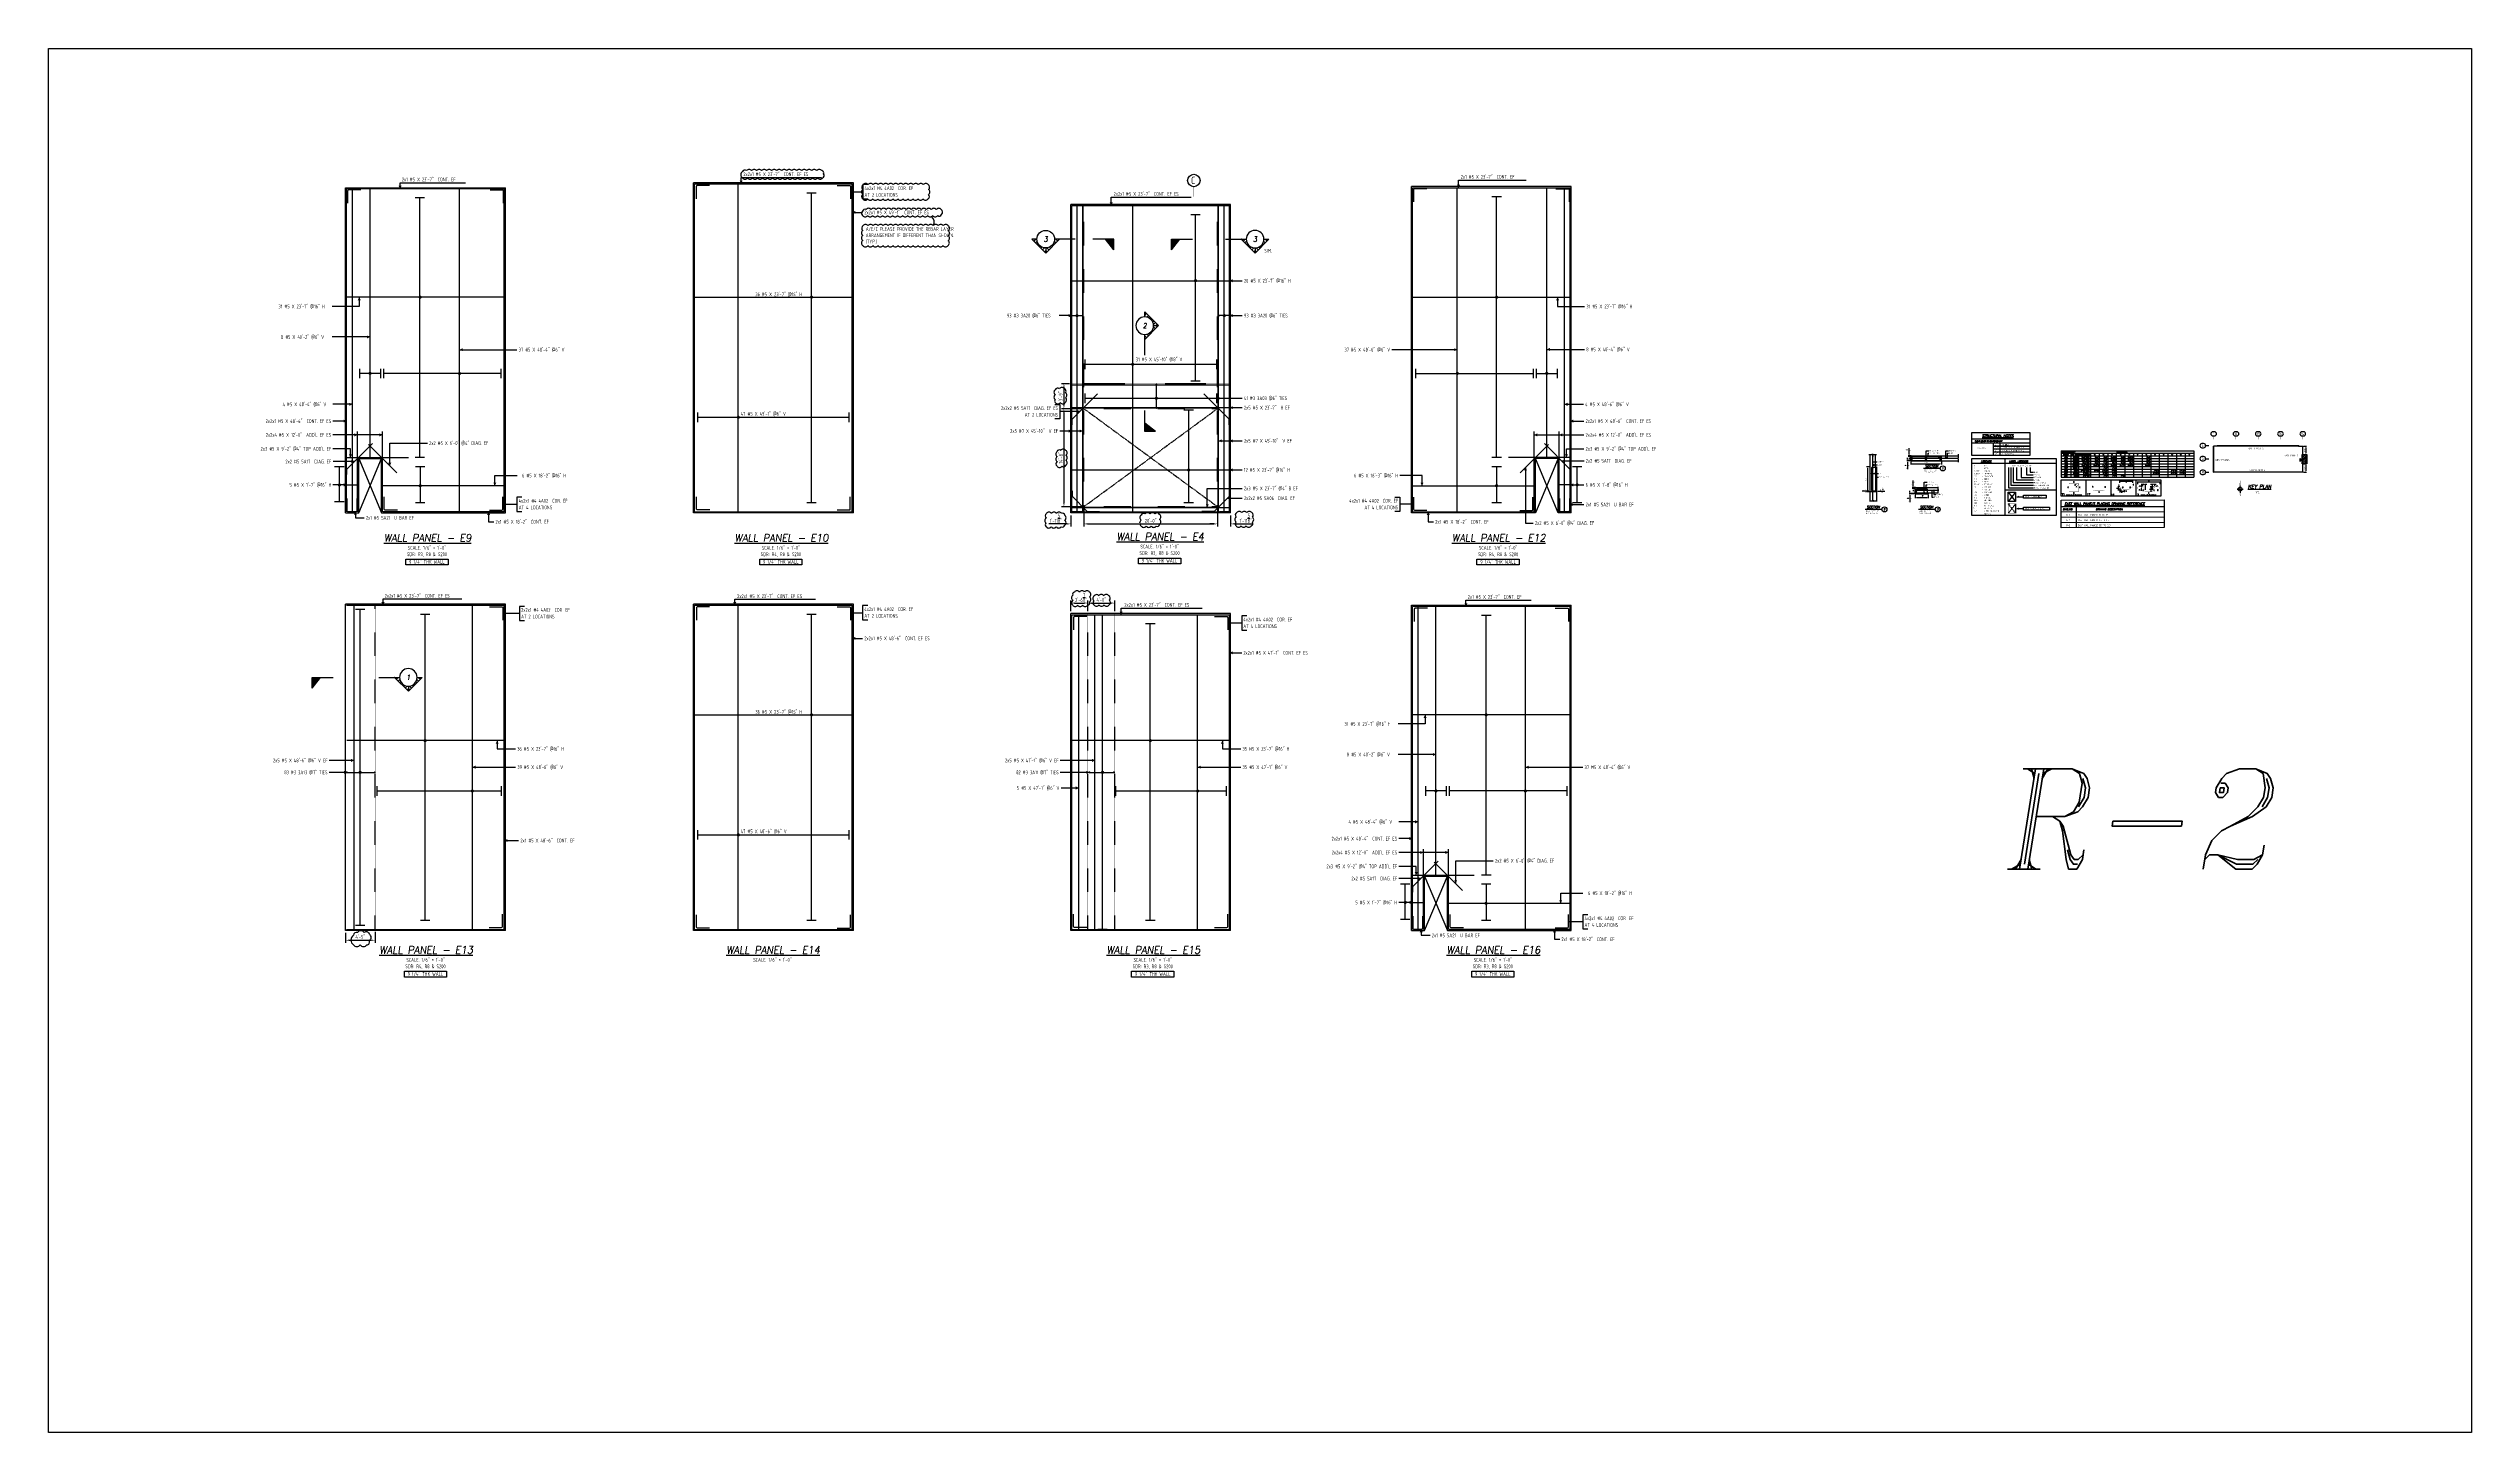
# Model space of a CAD drawing. Header units: inches. Extents: x -10781 to 50822, y -3854 to 38989.
# Drawn here: x 5421 to 9774, y -1266 to 1219 of the extents above; entities that cross this region are included whole.
import ezdxf
from ezdxf.enums import TextEntityAlignment as Align

# ---------------------------------------------------------------- set-up
doc = ezdxf.new("R2010")
doc.units = ezdxf.units.IN
doc.header["$LTSCALE"] = 0.025
doc.header["$MEASUREMENT"] = 0
doc.linetypes.add('HIDDEN', pattern=[6, 3, -3])
doc.linetypes.add('PHANTOM', pattern=[2.5, 1.25, -0.25, 0.25, -0.25, 0.25, -0.25])
doc.layers.get('0').update_dxf_attribs({"linetype": 'CONTINUOUS'})
doc.layers.get('Defpoints').update_dxf_attribs({"linetype": 'CONTINUOUS'})
for name, color, linetype in [('0-25', 7, 'CONTINUOUS'), ('0-25TEXT', 7, 'CONTINUOUS'), ('0-35', 3, 'CONTINUOUS'), ('0-35TEXT', 3, 'CONTINUOUS'), ('0-50', 10, 'CONTINUOUS'), ('3', 3, 'CONTINUOUS'), ('5', 4, 'CONTINUOUS'), ('BAR-LBL', 2, 'CONTINUOUS'), ('BARLIST', 7, 'CONTINUOUS'), ('CADS-BAR-SKETCH', 7, 'CONTINUOUS'), ('DETAIL', 83, 'CONTINUOUS'), ('GRID', 8, 'PHANTOM'), ('Hatch', 253, 'CONTINUOUS'), ('Hgblock', 7, 'CONTINUOUS'), ('hidden', 7, 'HIDDEN'), ('RANGELAY', 7, 'CONTINUOUS'), ('REBARS', 4, 'CONTINUOUS')]:
    doc.layers.add(name, color=color, linetype=linetype)
doc.styles.add('AR', font='ARCHQUIK.shx', dxfattribs={"width": 0.8})
doc.styles.add('ROMANS', font='romans.shx', dxfattribs={"width": 0.57})
doc.styles.add('ROMANT', font='romant')
doc.dimstyles.new('CADS_DIM_48', dxfattribs={"dimscale": 48, "dimtxt": 0.09375, "dimasz": 0.09375, "dimexe": 0.0625, "dimexo": 0.0625, "dimgap": 0.09375, "dimtad": 0, "dimtih": 1, "dimtoh": 1, "dimzin": 1, "dimdsep": 46, "dimlunit": 4, "dimtxsty": 'AR', "dimblk": 'CLOSED', "dimcen": 0.1875, "dimadec": 0, "dimazin": 0, "dimtfac": 1, "dimtofl": 0, "dimtmove": 0, "dimatfit": 1, "dimldrblk": 'DOTBLANK', "dimfxl": 1, "dimtzin": 0, "dimarcsym": 0})

# ---------------------------------------------------------------- blocks, each defined once
blk = doc.blocks.new('leadrblk')
blk.add_lwpolyline([(0, 0, 0, 1, 0), (1, 0, 1, 1, 0)], format="xyseb")
blk = doc.blocks.new('*U1096', base_point=(6862.2, -360.7))
at = {"layer": 'REBARS', "color": 0}
blk.add_lwpolyline([(6838.2, -360.5), (6860.2, -360.5, 0.414213), (6861.9, -358.7), (6861.9, -336.7)], format="xyb", dxfattribs=at)
blk = doc.blocks.new('*U1097', base_point=(6582, 22.1))
at = {"layer": 'REBARS', "color": 0}
blk.add_lwpolyline([(6582, 22.4), (6865, 22.4)], dxfattribs=at)
blk = doc.blocks.new('rendmark')
at = {"color": 4}
blk.add_line((0, -3), (0, 3), dxfattribs=at)
blk = doc.blocks.new('rarrow')
at = {"color": 7}
blk.add_solid([(2, -0.3), (2, 0.3), (0, 0)], dxfattribs=at)
blk = doc.blocks.new('*U1098', base_point=(6791.9, -346.9))
at = {"layer": 'RANGELAY'}
blk.add_line((6791.9, -346.9), (6791.9, 203.1), dxfattribs=at)
at = {"layer": 'RANGELAY', "xscale": 2.834645669291339, "yscale": 2.834645669291339}
for name, p, rotation in [('rendmark', (6791.9, 203.1), 269.9999969630881), ('rarrow', (6791.9, 203.1), 269.9999969630881), ('rendmark', (6791.9, -346.9), 90.00000003355707), ('rarrow', (6791.9, -346.9), 90.00000003355707)]:
    blk.add_blockref(name, p, dxfattribs=dict(at, rotation=rotation))
blk = doc.blocks.new('VPM631C6')
at = {"const_width": 1}
blk.add_lwpolyline([(-0.5, 0, 1), (0.5, 0, 1)], format="xyb", close=True, dxfattribs=at)
blk = doc.blocks.new('*U1099', base_point=(6660.8, -362.9))
at = {"layer": 'REBARS', "color": 0}
blk.add_lwpolyline([(6660.5, -362.9), (6660.5, 219.1)], dxfattribs=at)
blk = doc.blocks.new('*U1100', base_point=(6588, -193.2))
at = {"layer": 'RANGELAY'}
blk.add_line((6588, -193.2), (6859.2, -193.2), dxfattribs=at)
at = {"layer": 'RANGELAY', "xscale": 2.834645669291339, "yscale": 2.834645669291339}
for name in ['rendmark', 'rarrow']:
    blk.add_blockref(name, (6588, -193.2), dxfattribs=at)
at = {"layer": 'RANGELAY', "xscale": 2.834645669291339, "yscale": 2.834645669291339, "rotation": 179.999996929531}
for name in ['rarrow', 'rendmark']:
    blk.add_blockref(name, (6859.2, -193.2), dxfattribs=at)
blk = doc.blocks.new('VPM631C9')
at = {"const_width": 1}
blk.add_lwpolyline([(-0.5, 0, 1), (0.5, 0, 1)], format="xyb", close=True, dxfattribs=at)
blk = doc.blocks.new('*U1101', base_point=(6582, 218.8))
at = {"layer": 'REBARS', "color": 0}
blk.add_lwpolyline([(6582, 219.1), (6865, 219.1)], dxfattribs=at)
blk = doc.blocks.new('*U1102', base_point=(6582, -362.6))
at = {"layer": 'REBARS', "color": 0}
blk.add_lwpolyline([(6582, -362.9), (6865, -362.9)], dxfattribs=at)
blk = doc.blocks.new('*U1103', base_point=(6582.3, -362.9))
at = {"layer": 'REBARS', "color": 0}
blk.add_lwpolyline([(6582, -362.9), (6582, 219.1)], dxfattribs=at)
blk = doc.blocks.new('*U1104', base_point=(6864.9, -362.9))
at = {"layer": 'REBARS', "color": 0}
blk.add_lwpolyline([(6865.2, -362.9), (6865.2, 219.1)], dxfattribs=at)
blk = doc.blocks.new('*U1173', base_point=(6585.3, 389.9))
at = {"layer": 'REBARS', "color": 0}
blk.add_lwpolyline([(6609.3, 390.2), (6587.3, 390.2, -0.414213), (6585.5, 391.9), (6585.5, 413.9)], format="xyb", dxfattribs=at)
blk = doc.blocks.new('*U1174', base_point=(6862, 389.9))
at = {"layer": 'REBARS', "color": 0}
blk.add_lwpolyline([(6838, 390.2), (6860, 390.2, 0.414213), (6861.7, 391.9), (6861.7, 413.9)], format="xyb", dxfattribs=at)
blk = doc.blocks.new('*U1175', base_point=(6582, 772))
at = {"layer": 'REBARS', "color": 0}
blk.add_lwpolyline([(6582, 772.3), (6865, 772.3)], dxfattribs=at)
blk = doc.blocks.new('*U1176', base_point=(6791.9, 402.9))
at = {"layer": 'RANGELAY'}
blk.add_line((6791.9, 402.9), (6791.9, 959.9), dxfattribs=at)
at = {"layer": 'RANGELAY', "xscale": 2.834645669291339, "yscale": 2.834645669291339}
for name, p, rotation in [('rendmark', (6791.9, 959.9), 269.9999969630881), ('rarrow', (6791.9, 959.9), 269.9999969630881), ('rendmark', (6791.9, 402.9), 90.0000000335571), ('rarrow', (6791.9, 402.9), 90.0000000335571)]:
    blk.add_blockref(name, p, dxfattribs=dict(at, rotation=rotation))
blk = doc.blocks.new('VPM634EE')
at = {"const_width": 1}
blk.add_lwpolyline([(-0.5, 0, 1), (0.5, 0, 1)], format="xyb", close=True, dxfattribs=at)
blk = doc.blocks.new('*U1177', base_point=(6660.8, 386.9))
at = {"layer": 'REBARS', "color": 0}
blk.add_lwpolyline([(6660.5, 386.9), (6660.5, 975.9)], dxfattribs=at)
blk = doc.blocks.new('*U1178', base_point=(6588, 556.7))
at = {"layer": 'RANGELAY'}
blk.add_line((6588, 556.7), (6859.2, 556.7), dxfattribs=at)
at = {"layer": 'RANGELAY', "xscale": 2.834645669291339, "yscale": 2.834645669291339}
for name in ['rendmark', 'rarrow']:
    blk.add_blockref(name, (6588, 556.7), dxfattribs=at)
at = {"layer": 'RANGELAY', "xscale": 2.834645669291339, "yscale": 2.834645669291339, "rotation": 179.999996929531}
for name in ['rarrow', 'rendmark']:
    blk.add_blockref(name, (6859.2, 556.7), dxfattribs=at)
blk = doc.blocks.new('VPM634F1')
at = {"const_width": 1}
blk.add_lwpolyline([(-0.5, 0, 1), (0.5, 0, 1)], format="xyb", close=True, dxfattribs=at)
blk = doc.blocks.new('*U1179', base_point=(6582, 975.6))
at = {"layer": 'REBARS', "color": 0}
blk.add_lwpolyline([(6582, 975.9), (6865, 975.9)], dxfattribs=at)
blk = doc.blocks.new('*U1180', base_point=(6582, 387.3))
at = {"layer": 'REBARS', "color": 0}
blk.add_lwpolyline([(6582, 386.9), (6865, 386.9)], dxfattribs=at)
blk = doc.blocks.new('*U1181', base_point=(6582.3, 386.9))
at = {"layer": 'REBARS', "color": 0}
blk.add_lwpolyline([(6582, 386.9), (6582, 975.9)], dxfattribs=at)
blk = doc.blocks.new('*U1182', base_point=(6864.9, 386.9))
at = {"layer": 'REBARS', "color": 0}
blk.add_lwpolyline([(6865.2, 386.9), (6865.2, 975.9)], dxfattribs=at)
blk = doc.blocks.new('*U1183', base_point=(7873.2, 967.3))
at = {"layer": 'REBARS', "color": 0}
blk.add_lwpolyline([(7897.2, 967), (7875.2, 967, 0.414214), (7873.4, 965.3), (7873.4, 943.3)], format="xyb", dxfattribs=at)
blk = doc.blocks.new('*U1184', base_point=(8088.2, 388.9))
at = {"layer": 'REBARS', "color": 0}
blk.add_lwpolyline([(8064.2, 389.2), (8086.2, 389.2, 0.414213), (8087.9, 390.9), (8087.9, 412.9)], format="xyb", dxfattribs=at)
blk = doc.blocks.new('*U1185', base_point=(7873.6, 388.9))
at = {"layer": 'REBARS', "color": 0}
blk.add_lwpolyline([(7897.6, 389.2), (7875.6, 389.2, -0.414213), (7873.8, 390.9), (7873.8, 412.9)], format="xyb", dxfattribs=at)
blk = doc.blocks.new('*U1186', base_point=(7871.6, 969.3))
at = {"layer": 'REBARS', "color": 0}
blk.add_lwpolyline([(7871.6, 968.9), (8154.6, 968.9)], dxfattribs=at)
blk = doc.blocks.new('*U1187', base_point=(7952.4, 386.9))
at = {"layer": 'REBARS', "color": 0}
blk.add_lwpolyline([(7952, 386.9), (7952, 968.9)], dxfattribs=at)
blk = doc.blocks.new('*U1188', base_point=(7877.6, 635.5))
at = {"layer": 'RANGELAY'}
blk.add_line((7877.6, 635.5), (8088.2, 635.5), dxfattribs=at)
at = {"layer": 'RANGELAY', "xscale": 2.834645669291339, "yscale": 2.834645669291339}
for name in ['rendmark', 'rarrow']:
    blk.add_blockref(name, (7877.6, 635.5), dxfattribs=at)
at = {"layer": 'RANGELAY', "xscale": 2.834645669291339, "yscale": 2.834645669291339, "rotation": 179.999996929531}
for name in ['rarrow', 'rendmark']:
    blk.add_blockref(name, (8088.2, 635.5), dxfattribs=at)
blk = doc.blocks.new('VPM669440')
at = {"const_width": 1}
blk.add_lwpolyline([(-0.5, 0, 1), (0.5, 0, 1)], format="xyb", close=True, dxfattribs=at)
blk = doc.blocks.new('*U1291', base_point=(7871.6, 433.4))
at = {"layer": 'REBARS', "color": 0}
blk.add_lwpolyline([(7871.6, 433.7), (8090.6, 433.7)], dxfattribs=at)
blk = doc.blocks.new('*U1290', base_point=(8022.6, 468.4))
at = {"layer": 'RANGELAY'}
blk.add_line((8022.6, 468.4), (8022.6, 402.9), dxfattribs=at)
at = {"layer": 'RANGELAY', "xscale": 2.834645669291339, "yscale": 2.834645669291339}
for name, p, rotation in [('rendmark', (8022.6, 468.4), 270.000000065678), ('rarrow', (8022.6, 468.4), 270.000000065678), ('rendmark', (8022.6, 402.9), 89.99999699520895), ('rarrow', (8022.6, 402.9), 89.99999699520895)]:
    blk.add_blockref(name, p, dxfattribs=dict(at, rotation=rotation))
blk = doc.blocks.new('VPM6694A0')
at = {"const_width": 1}
blk.add_lwpolyline([(-0.5, 0, 1), (0.5, 0, 1)], format="xyb", close=True, dxfattribs=at)
blk = doc.blocks.new('*U1293', base_point=(8154.8, 435.6))
at = {"layer": 'REBARS', "color": 0}
blk.add_lwpolyline([(8154.8, 435.3), (8134.8, 435.3)], dxfattribs=at)
blk = doc.blocks.new('*U1292', base_point=(8167.3, 402.9))
at = {"layer": 'RANGELAY'}
blk.add_line((8167.3, 402.9), (8167.3, 468.4), dxfattribs=at)
at = {"layer": 'RANGELAY', "xscale": 2.834645669291339, "yscale": 2.834645669291339}
for name, p, rotation in [('rendmark', (8167.3, 468.4), 269.999996996645), ('rarrow', (8167.3, 468.4), 269.999996996645), ('rendmark', (8167.3, 402.9), 90.00000006711399), ('rarrow', (8167.3, 402.9), 90.00000006711399)]:
    blk.add_blockref(name, p, dxfattribs=dict(at, rotation=rotation))
blk = doc.blocks.new('VPM6694E')
at = {"const_width": 1}
blk.add_lwpolyline([(-0.5, 0, 1), (0.5, 0, 1)], format="xyb", close=True, dxfattribs=at)
blk = doc.blocks.new('*U1189', base_point=(8154.8, 484.1))
at = {"layer": 'REBARS', "color": 0}
blk.add_lwpolyline([(8154.8, 484.4), (8043.9, 484.4)], dxfattribs=at)
blk = doc.blocks.new('*U1190', base_point=(8134.9, 386.9))
at = {"layer": 'REBARS', "color": 0}
blk.add_lwpolyline([(8135.2, 386.9), (8135.2, 530.9)], dxfattribs=at)
blk = doc.blocks.new('*U1191', base_point=(8090.5, 386.9))
at = {"layer": 'REBARS', "color": 0}
blk.add_lwpolyline([(8090.2, 386.9), (8090.2, 530.9)], dxfattribs=at)
blk = doc.blocks.new('*U1192', base_point=(8064.9, 456.8))
at = {"layer": 'REBARS', "color": 0}
blk.add_lwpolyline([(8064.7, 457), (8115.6, 507.9)], dxfattribs=at)
blk = doc.blocks.new('*U1285', base_point=(7871.6, 772))
at = {"layer": 'REBARS', "color": 0}
blk.add_lwpolyline([(7871.6, 772.3), (8154.6, 772.3)], dxfattribs=at)
blk = doc.blocks.new('*U1284', base_point=(8022.6, 484.4))
at = {"layer": 'RANGELAY'}
blk.add_line((8022.6, 484.4), (8022.6, 952.9), dxfattribs=at)
at = {"layer": 'RANGELAY', "xscale": 2.834645669291339, "yscale": 2.834645669291339}
for name, p, rotation in [('rendmark', (8022.6, 952.9), 269.9999969630881), ('rarrow', (8022.6, 952.9), 269.9999969630881), ('rendmark', (8022.6, 484.4), 90.00000003355707), ('rarrow', (8022.6, 484.4), 90.00000003355707)]:
    blk.add_blockref(name, p, dxfattribs=dict(at, rotation=rotation))
blk = doc.blocks.new('VPM6695A0')
at = {"const_width": 1}
blk.add_lwpolyline([(-0.5, 0, 1), (0.5, 0, 1)], format="xyb", close=True, dxfattribs=at)
blk = doc.blocks.new('*U1193', base_point=(8153.2, 967.3))
at = {"layer": 'REBARS', "color": 0}
blk.add_lwpolyline([(8129.2, 967), (8151.2, 967, -0.414214), (8152.9, 965.3), (8152.9, 943.3)], format="xyb", dxfattribs=at)
blk = doc.blocks.new('*U1194', base_point=(7871.6, 387.3))
at = {"layer": 'REBARS', "color": 0}
blk.add_lwpolyline([(7871.6, 386.9), (8089.6, 386.9)], dxfattribs=at)
blk = doc.blocks.new('*U1195', base_point=(7871.9, 386.9))
at = {"layer": 'REBARS', "color": 0}
blk.add_lwpolyline([(7871.6, 386.9), (7871.6, 968.9)], dxfattribs=at)
blk = doc.blocks.new('*U1196', base_point=(8154.5, 386.9))
at = {"layer": 'REBARS', "color": 0}
blk.add_lwpolyline([(8154.8, 386.9), (8154.8, 968.9)], dxfattribs=at)
blk = doc.blocks.new('*U1197', base_point=(8144.8, 386.9))
at = {"layer": 'REBARS', "color": 0}
blk.add_lwpolyline([(8144.5, 386.9), (8144.5, 968.9)], dxfattribs=at)
blk = doc.blocks.new('*U1198', base_point=(8113, 484.4))
at = {"layer": 'REBARS', "color": 0}
blk.add_lwpolyline([(8112.7, 484.4), (8112.7, 968.4)], dxfattribs=at)
blk = doc.blocks.new('*U1199', base_point=(8094.2, 635.5))
at = {"layer": 'RANGELAY'}
blk.add_line((8094.2, 635.5), (8131.2, 635.5), dxfattribs=at)
at = {"layer": 'RANGELAY', "xscale": 2.834645669291339, "yscale": 2.834645669291339}
for name in ['rendmark', 'rarrow']:
    blk.add_blockref(name, (8094.2, 635.5), dxfattribs=at)
at = {"layer": 'RANGELAY', "xscale": 2.834645669291339, "yscale": 2.834645669291339, "rotation": 179.999996929531}
for name in ['rarrow', 'rendmark']:
    blk.add_blockref(name, (8131.2, 635.5), dxfattribs=at)
blk = doc.blocks.new('VPM6696F0')
at = {"const_width": 1}
blk.add_lwpolyline([(-0.5, 0, 1), (0.5, 0, 1)], format="xyb", close=True, dxfattribs=at)
blk = doc.blocks.new('*U1105', base_point=(7542.8, -24.3))
at = {"layer": 'REBARS', "color": 0}
blk.add_lwpolyline([(7542.8, -24), (7259.8, -24)], dxfattribs=at)
blk = doc.blocks.new('*U1106', base_point=(7400.6, -346.9))
at = {"layer": 'RANGELAY'}
blk.add_line((7400.6, -346.9), (7400.6, 186.1), dxfattribs=at)
at = {"layer": 'RANGELAY', "xscale": 2.834645669291339, "yscale": 2.834645669291339}
for name, p, rotation in [('rendmark', (7400.6, 186.1), 269.9999968959739), ('rarrow', (7400.6, 186.1), 269.9999968959739), ('rendmark', (7400.6, -346.9), 89.99999996644287), ('rarrow', (7400.6, -346.9), 89.99999996644287)]:
    blk.add_blockref(name, p, dxfattribs=dict(at, rotation=rotation))
blk = doc.blocks.new('VPM67F01')
at = {"const_width": 1}
blk.add_lwpolyline([(-0.5, 0, 1), (0.5, 0, 1)], format="xyb", close=True, dxfattribs=at)
blk = doc.blocks.new('*U1107', base_point=(7485.8, -362.9))
at = {"layer": 'REBARS', "color": 0}
blk.add_lwpolyline([(7485.5, -362.9), (7485.5, 202.1)], dxfattribs=at)
blk = doc.blocks.new('*U1108', base_point=(7338.6, -114.4))
at = {"layer": 'RANGELAY'}
blk.add_line((7338.6, -114.4), (7536.8, -114.4), dxfattribs=at)
at = {"layer": 'RANGELAY', "xscale": 2.834645669291339, "yscale": 2.834645669291339}
for name in ['rendmark', 'rarrow']:
    blk.add_blockref(name, (7338.6, -114.4), dxfattribs=at)
at = {"layer": 'RANGELAY', "xscale": 2.834645669291339, "yscale": 2.834645669291339, "rotation": 179.999996929531}
for name in ['rarrow', 'rendmark']:
    blk.add_blockref(name, (7536.8, -114.4), dxfattribs=at)
blk = doc.blocks.new('VPM67F94')
at = {"const_width": 1}
blk.add_lwpolyline([(-0.5, 0, 1), (0.5, 0, 1)], format="xyb", close=True, dxfattribs=at)
blk = doc.blocks.new('*D35')
at = {"layer": 'Defpoints', "color": 0, "transparency": 16777216}
for p in [(7336.6, 223.1), (7288.5, 204.1), (7336.6, 204.1)]:
    blk.add_point(p, dxfattribs=at)
at = {"layer": 'DETAIL', "color": 0, "lineweight": -2, "transparency": 16777216}
for p, q in [((7288.5, 208.6), (7288.5, 227.6)), ((7295.2, 223.1), (7329.8, 223.1)), ((7336.6, 208.6), (7336.6, 227.6))]:
    blk.add_line(p, q, dxfattribs=at)
at = {"layer": 'DETAIL', "color": 0, "transparency": 16777216}
for points in [[(7295.2, 224.2), (7295.2, 222), (7288.5, 223.1)], [(7329.8, 224.2), (7329.8, 222), (7336.6, 223.1)]]:
    blk.add_solid(points, dxfattribs=at)
at = {"layer": 'DETAIL', "color": 0, "transparency": 16777216, "insert": (7312.5, 228.8), "char_height": 6.75, "attachment_point": 5, "style": 'AR'}
blk.add_mtext('4\'-0"', dxfattribs=at)
blk = doc.blocks.new('_DotBlank')
at = {"layer": '0-35', "color": 0, "lineweight": -2}
blk.add_line((-0.5, 0), (-1, 0), dxfattribs=at)
blk.add_circle((0, 0), 0.5, dxfattribs=at)
blk = doc.blocks.new('*U1109', base_point=(7272.6, -362.9))
at = {"layer": 'REBARS', "color": 0}
blk.add_lwpolyline([(7272.3, -362.9), (7272.3, 202.1)], dxfattribs=at)
blk = doc.blocks.new('*U1110', base_point=(7291, -80.9))
at = {"layer": 'REBARS', "color": 0, "const_width": 1.8}
for points in [[(7291.2, -80, 1), (7291.2, -81.8, 1), (7291.2, -80)], [(7334.8, -81.8, 1), (7334.8, -80, 1), (7334.8, -81.8)]]:
    blk.add_lwpolyline(points, format="xyb", dxfattribs=at)
at = {"layer": 'REBARS', "color": 0}
blk.add_lwpolyline([(7291.2, -80.9), (7334.8, -80.9)], dxfattribs=at)
blk = doc.blocks.new('*U1111', base_point=(7314.7, -362.9))
at = {"layer": 'RANGELAY'}
blk.add_line((7314.7, -362.9), (7314.7, 202.1), dxfattribs=at)
at = {"layer": 'RANGELAY', "xscale": 2.834645669291339, "yscale": 2.834645669291339}
for name, p, rotation in [('rendmark', (7314.7, 202.1), 269.9999969411396), ('rarrow', (7314.7, 202.1), 269.9999969411396), ('rendmark', (7314.7, -362.9), 90.00000001160858), ('rarrow', (7314.7, -362.9), 90.00000001160858)]:
    blk.add_blockref(name, p, dxfattribs=dict(at, rotation=rotation))
blk = doc.blocks.new('VPM68227')
at = {"const_width": 1}
blk.add_lwpolyline([(-0.5, 0, 1), (0.5, 0, 1)], format="xyb", close=True, dxfattribs=at)
blk = doc.blocks.new('*U1112', base_point=(7301.6, -363.1))
at = {"layer": 'REBARS', "color": 0}
blk.add_lwpolyline([(7301.2, -363.1), (7301.2, 201.9)], dxfattribs=at)
blk = doc.blocks.new('*U1113', base_point=(7262.6, -359.9))
at = {"layer": 'REBARS', "color": 0}
blk.add_lwpolyline([(7286.6, -359.7), (7264.6, -359.7, -0.414213), (7262.8, -357.9), (7262.8, -335.9)], format="xyb", dxfattribs=at)
blk = doc.blocks.new('*U1114', base_point=(7539.8, -359.9))
at = {"layer": 'REBARS', "color": 0}
blk.add_lwpolyline([(7515.8, -359.7), (7537.8, -359.7, 0.414213), (7539.6, -357.9), (7539.6, -335.9)], format="xyb", dxfattribs=at)
blk = doc.blocks.new('*U1115', base_point=(7259.6, 201.8))
at = {"layer": 'REBARS', "color": 0}
blk.add_lwpolyline([(7259.6, 202.1), (7542.6, 202.1)], dxfattribs=at)
blk = doc.blocks.new('*U1116', base_point=(7259.6, -362.6))
at = {"layer": 'REBARS', "color": 0}
blk.add_lwpolyline([(7259.6, -362.9), (7542.6, -362.9)], dxfattribs=at)
blk = doc.blocks.new('*U1117', base_point=(7259.9, -362.9))
at = {"layer": 'REBARS', "color": 0}
blk.add_lwpolyline([(7259.6, -362.9), (7259.6, 202.1)], dxfattribs=at)
blk = doc.blocks.new('*U1118', base_point=(7542.5, -362.9))
at = {"layer": 'REBARS', "color": 0}
blk.add_lwpolyline([(7542.8, -362.9), (7542.8, 202.1)], dxfattribs=at)
blk = doc.blocks.new('*U1119', base_point=(5956.7, -80.9))
at = {"layer": 'REBARS', "color": 0, "const_width": 1.8}
for points in [[(5956.9, -80, 1), (5956.9, -81.8, 1), (5956.9, -80)], [(6007.5, -81.8, 1), (6007.5, -80, 1), (6007.5, -81.8)]]:
    blk.add_lwpolyline(points, format="xyb", dxfattribs=at)
at = {"layer": 'REBARS', "color": 0}
blk.add_lwpolyline([(5956.9, -80.9), (6007.5, -80.9)], dxfattribs=at)
blk = doc.blocks.new('*U1120', base_point=(5981.2, -355.9))
at = {"layer": 'RANGELAY'}
blk.add_line((5981.2, -355.9), (5981.2, 212.1), dxfattribs=at)
at = {"layer": 'RANGELAY', "xscale": 2.834645669291339, "yscale": 2.834645669291339}
for name, p, rotation in [('rendmark', (5981.2, 212.1), 269.9999969411396), ('rarrow', (5981.2, 212.1), 269.9999969411396), ('rendmark', (5981.2, -355.9), 90.00000001160855), ('rarrow', (5981.2, -355.9), 90.00000001160855)]:
    blk.add_blockref(name, p, dxfattribs=dict(at, rotation=rotation))
blk = doc.blocks.new('VPM6843E')
at = {"const_width": 1}
blk.add_lwpolyline([(-0.5, 0, 1), (0.5, 0, 1)], format="xyb", close=True, dxfattribs=at)
blk = doc.blocks.new('*U1121', base_point=(5970.6, -362.9))
at = {"layer": 'REBARS', "color": 0}
blk.add_lwpolyline([(5970.3, -362.9), (5970.3, 219.1)], dxfattribs=at)
blk = doc.blocks.new('*U1122', base_point=(6240.2, -24.3))
at = {"layer": 'REBARS', "color": 0}
blk.add_lwpolyline([(6240.2, -24), (5957.2, -24)], dxfattribs=at)
blk = doc.blocks.new('*U1123', base_point=(6097.9, -346.9))
at = {"layer": 'RANGELAY'}
blk.add_line((6097.9, -346.9), (6097.9, 203.1), dxfattribs=at)
at = {"layer": 'RANGELAY', "xscale": 2.834645669291339, "yscale": 2.834645669291339}
for name, p, rotation in [('rendmark', (6097.9, 203.1), 269.9999968959739), ('rarrow', (6097.9, 203.1), 269.9999968959739), ('rendmark', (6097.9, -346.9), 89.99999996644293), ('rarrow', (6097.9, -346.9), 89.99999996644293)]:
    blk.add_blockref(name, p, dxfattribs=dict(at, rotation=rotation))
blk = doc.blocks.new('VPM685D0')
at = {"const_width": 1}
blk.add_lwpolyline([(-0.5, 0, 1), (0.5, 0, 1)], format="xyb", close=True, dxfattribs=at)
blk = doc.blocks.new('*U1124', base_point=(6183.1, -362.9))
at = {"layer": 'REBARS', "color": 0}
blk.add_lwpolyline([(6182.8, -362.9), (6182.8, 219.1)], dxfattribs=at)
blk = doc.blocks.new('*U1125', base_point=(6011.9, -114.4))
at = {"layer": 'RANGELAY'}
blk.add_line((6011.9, -114.4), (6234.2, -114.4), dxfattribs=at)
at = {"layer": 'RANGELAY', "xscale": 2.834645669291339, "yscale": 2.834645669291339}
for name in ['rendmark', 'rarrow']:
    blk.add_blockref(name, (6011.9, -114.4), dxfattribs=at)
at = {"layer": 'RANGELAY', "xscale": 2.834645669291339, "yscale": 2.834645669291339, "rotation": 179.999996929531}
for name in ['rarrow', 'rendmark']:
    blk.add_blockref(name, (6234.2, -114.4), dxfattribs=at)
blk = doc.blocks.new('VPM68663')
at = {"const_width": 1}
blk.add_lwpolyline([(-0.5, 0, 1), (0.5, 0, 1)], format="xyb", close=True, dxfattribs=at)
blk = doc.blocks.new('*U1126', base_point=(6237.2, -359.9))
at = {"layer": 'REBARS', "color": 0}
blk.add_lwpolyline([(6213.2, -359.7), (6235.2, -359.7, 0.414213), (6236.9, -357.9), (6236.9, -335.9)], format="xyb", dxfattribs=at)
blk = doc.blocks.new('*U1127', base_point=(5956.9, 218.8))
at = {"layer": 'REBARS', "color": 0}
blk.add_lwpolyline([(5956.9, 219.1), (6240.2, 219.1)], dxfattribs=at)
blk = doc.blocks.new('*U1128', base_point=(5956.9, -362.6))
at = {"layer": 'REBARS', "color": 0}
blk.add_lwpolyline([(5956.9, -362.9), (6240.2, -362.9)], dxfattribs=at)
blk = doc.blocks.new('*U1129', base_point=(6239.9, -362.9))
at = {"layer": 'REBARS', "color": 0}
blk.add_lwpolyline([(6240.2, -362.9), (6240.2, 219.1)], dxfattribs=at)
blk = doc.blocks.new('*U1200', base_point=(6238.5, 965.3))
at = {"layer": 'REBARS', "color": 0}
blk.add_lwpolyline([(6214.5, 965), (6236.5, 965, -0.414214), (6238.3, 963.3), (6238.3, 941.3)], format="xyb", dxfattribs=at)
blk = doc.blocks.new('*U1201', base_point=(6024.3, 389.7))
at = {"layer": 'REBARS', "color": 0}
blk.add_lwpolyline([(6048.3, 389.9), (6026.3, 389.9, -0.414213), (6024.5, 391.7), (6024.5, 413.7)], format="xyb", dxfattribs=at)
blk = doc.blocks.new('*U1202', base_point=(6237.4, 389.7))
at = {"layer": 'REBARS', "color": 0}
blk.add_lwpolyline([(6213.4, 389.9), (6235.4, 389.9, 0.414213), (6237.2, 391.7), (6237.2, 413.7)], format="xyb", dxfattribs=at)
blk = doc.blocks.new('*U1203', base_point=(6240.2, 967.3))
at = {"layer": 'REBARS', "color": 0}
blk.add_lwpolyline([(6240.2, 966.9), (5957.2, 966.9)], dxfattribs=at)
blk = doc.blocks.new('*U1204', base_point=(6159.4, 386.9))
at = {"layer": 'REBARS', "color": 0}
blk.add_lwpolyline([(6159.7, 386.9), (6159.7, 966.9)], dxfattribs=at)
blk = doc.blocks.new('*U1205', base_point=(6234.2, 635.5))
at = {"layer": 'RANGELAY'}
blk.add_line((6234.2, 635.5), (6023.5, 635.5), dxfattribs=at)
at = {"layer": 'RANGELAY', "xscale": 2.834645669291339, "yscale": 2.834645669291339}
for name, p, rotation in [('rendmark', (6023.5, 635.5), 359.999996929531), ('rarrow', (6023.5, 635.5), 359.999996929531), ('rarrow', (6234.2, 635.5), 180), ('rendmark', (6234.2, 635.5), 180)]:
    blk.add_blockref(name, p, dxfattribs=dict(at, rotation=rotation))
blk = doc.blocks.new('VPM6AB5C0')
at = {"const_width": 1}
blk.add_lwpolyline([(-0.5, 0, 1), (0.5, 0, 1)], format="xyb", close=True, dxfattribs=at)
blk = doc.blocks.new('*U1298', base_point=(6240.2, 433.4))
at = {"layer": 'REBARS', "color": 0}
blk.add_lwpolyline([(6240.2, 433.7), (6022.2, 433.7)], dxfattribs=at)
blk = doc.blocks.new('*U1297', base_point=(6089.1, 468.4))
at = {"layer": 'RANGELAY'}
blk.add_line((6089.1, 468.4), (6089.1, 402.9), dxfattribs=at)
at = {"layer": 'RANGELAY', "xscale": 2.834645669291339, "yscale": 2.834645669291339}
for name, p, rotation in [('rendmark', (6089.1, 468.4), 269.9999999343212), ('rarrow', (6089.1, 468.4), 269.9999999343212), ('rendmark', (6089.1, 402.9), 89.99999686385226), ('rarrow', (6089.1, 402.9), 89.99999686385226)]:
    blk.add_blockref(name, p, dxfattribs=dict(at, rotation=rotation))
blk = doc.blocks.new('VPM6AB600')
at = {"const_width": 1}
blk.add_lwpolyline([(-0.5, 0, 1), (0.5, 0, 1)], format="xyb", close=True, dxfattribs=at)
blk = doc.blocks.new('*U1300', base_point=(5956.9, 435.6))
at = {"layer": 'REBARS', "color": 0}
blk.add_lwpolyline([(5956.9, 435.3), (5975.9, 435.3)], dxfattribs=at)
blk = doc.blocks.new('*U1299', base_point=(5943.9, 404.9))
at = {"layer": 'RANGELAY'}
blk.add_line((5943.9, 404.9), (5943.9, 468.4), dxfattribs=at)
at = {"layer": 'RANGELAY', "xscale": 2.834645669291339, "yscale": 2.834645669291339}
for name, p, rotation in [('rendmark', (5943.9, 468.4), 269.9999968624172), ('rarrow', (5943.9, 468.4), 269.9999968624172), ('rendmark', (5943.9, 404.9), 89.99999993288615), ('rarrow', (5943.9, 404.9), 89.99999993288615)]:
    blk.add_blockref(name, p, dxfattribs=dict(at, rotation=rotation))
blk = doc.blocks.new('VPM6AB64')
at = {"const_width": 1}
blk.add_lwpolyline([(-0.5, 0, 1), (0.5, 0, 1)], format="xyb", close=True, dxfattribs=at)
blk = doc.blocks.new('*U1206', base_point=(5956.9, 484.1))
at = {"layer": 'REBARS', "color": 0}
blk.add_lwpolyline([(5956.9, 484.4), (6067.9, 484.4)], dxfattribs=at)
blk = doc.blocks.new('*U1207', base_point=(5976.9, 386.9))
at = {"layer": 'REBARS', "color": 0}
blk.add_lwpolyline([(5976.5, 386.9), (5976.5, 530.9)], dxfattribs=at)
blk = doc.blocks.new('*U1208', base_point=(6021.2, 386.9))
at = {"layer": 'REBARS', "color": 0}
blk.add_lwpolyline([(6021.5, 386.9), (6021.5, 530.9)], dxfattribs=at)
blk = doc.blocks.new('*U1209', base_point=(6046.8, 456.8))
at = {"layer": 'REBARS', "color": 0}
blk.add_lwpolyline([(6047, 457), (5996.1, 507.9)], dxfattribs=at)
blk = doc.blocks.new('*U1295', base_point=(6240.2, 772))
at = {"layer": 'REBARS', "color": 0}
blk.add_lwpolyline([(6240.2, 772.3), (5957.2, 772.3)], dxfattribs=at)
blk = doc.blocks.new('*U1294', base_point=(6088.3, 484.4))
at = {"layer": 'RANGELAY'}
blk.add_line((6088.3, 484.4), (6088.3, 951), dxfattribs=at)
at = {"layer": 'RANGELAY', "xscale": 2.834645669291339, "yscale": 2.834645669291339}
for name, p, rotation in [('rendmark', (6088.3, 951), 269.9999968959739), ('rarrow', (6088.3, 951), 269.9999968959739), ('rendmark', (6088.3, 484.4), 89.99999996644297), ('rarrow', (6088.3, 484.4), 89.99999996644297)]:
    blk.add_blockref(name, p, dxfattribs=dict(at, rotation=rotation))
blk = doc.blocks.new('VPM6AB700')
at = {"const_width": 1}
blk.add_lwpolyline([(-0.5, 0, 1), (0.5, 0, 1)], format="xyb", close=True, dxfattribs=at)
blk = doc.blocks.new('*U1210', base_point=(5958.6, 965.3))
at = {"layer": 'REBARS', "color": 0}
blk.add_lwpolyline([(5982.6, 965), (5960.6, 965, 0.414214), (5958.8, 963.3), (5958.8, 941.3)], format="xyb", dxfattribs=at)
blk = doc.blocks.new('*U1211', base_point=(6240.2, 387.3))
at = {"layer": 'REBARS', "color": 0}
blk.add_lwpolyline([(6240.2, 386.9), (6022.2, 386.9)], dxfattribs=at)
blk = doc.blocks.new('*U1212', base_point=(6239.9, 386.9))
at = {"layer": 'REBARS', "color": 0}
blk.add_lwpolyline([(6240.2, 386.9), (6240.2, 966.9)], dxfattribs=at)
blk = doc.blocks.new('*U1213', base_point=(5957.2, 386.9))
at = {"layer": 'REBARS', "color": 0}
blk.add_lwpolyline([(5956.9, 386.9), (5956.9, 966.9)], dxfattribs=at)
blk = doc.blocks.new('*U1214', base_point=(5967, 386.9))
at = {"layer": 'REBARS', "color": 0}
blk.add_lwpolyline([(5967.3, 386.9), (5967.3, 966.9)], dxfattribs=at)
blk = doc.blocks.new('*U1215', base_point=(5998.7, 484.4))
at = {"layer": 'REBARS', "color": 0}
blk.add_lwpolyline([(5999, 484.4), (5999, 966.9)], dxfattribs=at)
blk = doc.blocks.new('*U1216', base_point=(6017.5, 635.5))
at = {"layer": 'RANGELAY'}
blk.add_line((6017.5, 635.5), (5980.5, 635.5), dxfattribs=at)
at = {"layer": 'RANGELAY', "xscale": 2.834645669291339, "yscale": 2.834645669291339}
for name, p, rotation in [('rendmark', (5980.5, 635.5), 359.999996929531), ('rarrow', (5980.5, 635.5), 359.999996929531), ('rarrow', (6017.5, 635.5), 180), ('rendmark', (6017.5, 635.5), 180)]:
    blk.add_blockref(name, p, dxfattribs=dict(at, rotation=rotation))
blk = doc.blocks.new('VPM6AB800')
at = {"const_width": 1}
blk.add_lwpolyline([(-0.5, 0, 1), (0.5, 0, 1)], format="xyb", close=True, dxfattribs=at)
blk = doc.blocks.new('*U1217', base_point=(5956.9, 463.7))
at = {"layer": 'REBARS', "color": 0}
blk.add_lwpolyline([(5957.2, 453.7), (5957.2, 462.7, -0.198912), (5957.9, 464.2), (6003.1, 509.4)], format="xyb", dxfattribs=at)
blk = doc.blocks.new('*U1218', base_point=(8154.8, 463.7))
at = {"layer": 'REBARS', "color": 0}
blk.add_lwpolyline([(8154.5, 453.7), (8154.5, 462.7, 0.198912), (8153.8, 464.2), (8108.6, 509.4)], format="xyb", dxfattribs=at)
blk = doc.blocks.new('*U1219', base_point=(6584.7, 973.2))
at = {"layer": 'REBARS', "color": 0}
blk.add_lwpolyline([(6608.7, 972.9), (6586.7, 972.9, 0.414214), (6585, 971.2), (6585, 949.2)], format="xyb", dxfattribs=at)
blk = doc.blocks.new('*U1220', base_point=(6862.2, 973.2))
at = {"layer": 'REBARS', "color": 0}
blk.add_lwpolyline([(6838.2, 973), (6860.2, 973, -0.414214), (6862, 971.2), (6862, 949.2)], format="xyb", dxfattribs=at)
blk = doc.blocks.new('SECTARO')
for p, q in [((33.3, 0), (0, 0)), ((33.3, 17), (33.3, 0))]:
    blk.add_line(p, q)
at = {"linetype": 'Continuous'}
blk.add_line((33.3, 17), (20.1, 0), dxfattribs=at)
for points in [[(33.3, 0), (33.3, 17), (33.3, 0), (20.1, 0)], [(33.3, 17), (20.1, 0), (33.3, 0), (33.3, 17)]]:
    blk.add_solid(points, dxfattribs=at)
blk = doc.blocks.new('*X3')
at = {"color": 0, "linetype": 'Continuous'}
for p, q in [((-1.108, 0.278), (-1.075, 0.312)), ((-1.081, 0.217), (-1.031, 0.267)), ((-1.013, 0.197), (-0.986, 0.223)), ((-0.96, 0.161), (-0.942, 0.179)), ((-0.92, 0.112), (-0.898, 0.135)), ((-0.895, 0.05), (-0.854, 0.091)), ((-0.856, 0), (-0.81, 0.046)), ((-0.768, 0), (-0.765, 0.002))]:
    blk.add_line(p, q, dxfattribs=at)
blk = doc.blocks.new('*X2')
at = {"color": 0, "linetype": 'Continuous'}
for p, q in [((-1.108, 0.278), (-1.075, 0.312)), ((-0.96, 0.161), (-0.942, 0.179)), ((-0.856, 0), (-0.81, 0.046))]:
    blk.add_line(p, q, dxfattribs=at)
blk = doc.blocks.new('SECTNU')
at = {"linetype": 'Continuous'}
blk.add_line((-24.7, 0), (-32.8, 0), dxfattribs=at)
blk.add_line((0, 0), (-24.7, 0))
at = {"layer": '3'}
for p, q in [((-68.9, 0), (-46.8, 22.1)), ((-60.8, 0), (-68.9, 0))]:
    blk.add_line(p, q, dxfattribs=at)
at = {"layer": '3', "linetype": 'Continuous'}
blk.add_line((-46.8, 14), (-46.8, 22.1), dxfattribs=at)
at = {"layer": '3'}
for points in [[(-46.8, 22.1), (-24.7, 0), (-32.8, 0, 1)], [(-32.8, 0, 0.414214), (-46.8, 14)]]:
    blk.add_lwpolyline(points, format="xyb", dxfattribs=at)
for start, end in [(90, 180), (180, 0)]:
    blk.add_arc((-46.8, 0), 14, start, end, dxfattribs=at)
at = {"linetype": 'Continuous', "xscale": -64, "yscale": 64, "zscale": 64, "rotation": 359.9999999999999}
blk.add_blockref('*X3', (-117.7, 0), dxfattribs=at)
at = {"linetype": 'Continuous', "xscale": 64, "yscale": 64, "zscale": 64}
for name in ['*X3', '*X2']:
    blk.add_blockref(name, (24.1, 0), dxfattribs=at)
at = {"linetype": 'Continuous', "style": 'ROMANT', "oblique": 9, "width": 0.9}
blk.add_attdef('NO', text='', height=8, dxfattribs=at).set_placement((-46.8, 0), align=Align.MIDDLE)
blk = doc.blocks.new('*U897', base_point=(8768.5, 479.1))
at = {"layer": 'REBARS', "color": 0}
blk.add_lwpolyline([(8817.4, 482.7), (8819, 484.3, 0.668179), (8818.4, 485.9), (8769.6, 485.9, 0.414213), (8768.7, 485), (8768.7, 480.2, 0.414214), (8769.6, 479.3), (8818.4, 479.3, 0.414213), (8819.3, 480.2), (8819.3, 485, 0.668179), (8817.7, 485.7), (8816.1, 484.1)], format="xyb", dxfattribs=at)
blk = doc.blocks.new('SECT1')
at = {"color": 7, "linetype": 'Continuous'}
blk.add_line((0.63, 0), (-0.63, 0), dxfattribs=at)
blk.add_circle((0.81, 0), 0.188, dxfattribs=at)
at = {"color": 7, "linetype": 'Continuous', "style": 'ROMANT', "oblique": 9, "width": 0.95}
blk.add_text('SECTION', height=0.188, dxfattribs=at).set_placement((-0.01, 0.08), align=Align.CENTER)
blk.add_attdef('SECT1', text='', height=0.141, dxfattribs=at).set_placement((0.81, 0), align=Align.MIDDLE)
blk = doc.blocks.new('*U1130', base_point=(6237.4, 216.3))
at = {"layer": 'REBARS', "color": 0}
blk.add_lwpolyline([(6213.4, 216.1), (6235.4, 216.1, -0.414213), (6237.2, 214.3), (6237.2, 192.3)], format="xyb", dxfattribs=at)
blk = doc.blocks.new('*U1131', base_point=(6585, -360.7))
at = {"layer": 'REBARS', "color": 0}
blk.add_lwpolyline([(6609, -360.5), (6587, -360.5, -0.414213), (6585.2, -358.7), (6585.2, -336.7)], format="xyb", dxfattribs=at)
blk = doc.blocks.new('*U1132', base_point=(6585, 216.3))
at = {"layer": 'REBARS', "color": 0}
blk.add_lwpolyline([(6609, 216.1), (6587, 216.1, 0.414214), (6585.2, 214.3), (6585.2, 192.3)], format="xyb", dxfattribs=at)
blk = doc.blocks.new('*U1133', base_point=(6862.2, 216.3))
at = {"layer": 'REBARS', "color": 0}
blk.add_lwpolyline([(6838.2, 216.1), (6860.2, 216.1, -0.414214), (6861.9, 214.3), (6861.9, 192.3)], format="xyb", dxfattribs=at)
blk = doc.blocks.new('*U1134', base_point=(7262.6, 199.1))
at = {"layer": 'REBARS', "color": 0}
blk.add_lwpolyline([(7286.6, 198.8), (7264.6, 198.8, 0.414214), (7262.8, 197.1), (7262.8, 175.1)], format="xyb", dxfattribs=at)
blk = doc.blocks.new('*U1135', base_point=(7539.8, 199.1))
at = {"layer": 'REBARS', "color": 0}
blk.add_lwpolyline([(7515.8, 198.8), (7537.8, 198.8, -0.414214), (7539.6, 197.1), (7539.6, 175.1)], format="xyb", dxfattribs=at)
blk = doc.blocks.new('*U1221', base_point=(5956.9, 386.9))
at = {"layer": 'REBARS', "color": 0}
blk.add_lwpolyline([(5957.2, 410.9), (5957.2, 389.4, 0.414214), (5959.4, 387.3), (5973.4, 387.3, 0.414213), (5975.6, 389.4), (5975.6, 410.9)], format="xyb", dxfattribs=at)
blk = doc.blocks.new('*U1222', base_point=(8135.2, 386.9))
at = {"layer": 'REBARS', "color": 0}
blk.add_lwpolyline([(8135.5, 410.9), (8135.5, 389.4, 0.414214), (8137.7, 387.3), (8151.7, 387.3, 0.414213), (8153.9, 389.4), (8153.9, 410.9)], format="xyb", dxfattribs=at)
blk = doc.blocks.new('*U1136', base_point=(7871.6, -362.9))
at = {"layer": 'REBARS', "color": 0}
blk.add_lwpolyline([(7871.9, -338.9), (7871.9, -360.4, 0.414214), (7874.1, -362.6), (7888.1, -362.6, 0.414213), (7890.2, -360.4), (7890.2, -338.9)], format="xyb", dxfattribs=at)
blk = doc.blocks.new('*U1137', base_point=(8151.8, 214.1))
at = {"layer": 'REBARS', "color": 0}
blk.add_lwpolyline([(8127.8, 213.8), (8149.8, 213.8, -0.414214), (8151.6, 212.1), (8151.6, 190.1)], format="xyb", dxfattribs=at)
blk = doc.blocks.new('*U1138', base_point=(7938.9, -360.2))
at = {"layer": 'REBARS', "color": 0}
blk.add_lwpolyline([(7962.9, -359.9), (7940.9, -359.9, -0.414213), (7939.2, -358.2), (7939.2, -336.2)], format="xyb", dxfattribs=at)
blk = doc.blocks.new('*U1139', base_point=(8152.1, -360.2))
at = {"layer": 'REBARS', "color": 0}
blk.add_lwpolyline([(8128.1, -359.9), (8150.1, -359.9, 0.414213), (8151.8, -358.2), (8151.8, -336.2)], format="xyb", dxfattribs=at)
blk = doc.blocks.new('*U1140', base_point=(8154.8, 217.4))
at = {"layer": 'REBARS', "color": 0}
blk.add_lwpolyline([(8154.8, 217.1), (7871.8, 217.1)], dxfattribs=at)
blk = doc.blocks.new('*U1141', base_point=(8074, -362.9))
at = {"layer": 'REBARS', "color": 0}
blk.add_lwpolyline([(8074.3, -362.9), (8074.3, 217.1)], dxfattribs=at)
blk = doc.blocks.new('*U1142', base_point=(8148.8, -114.4))
at = {"layer": 'RANGELAY'}
blk.add_line((8148.8, -114.4), (7938.2, -114.4), dxfattribs=at)
at = {"layer": 'RANGELAY', "xscale": 2.834645669291339, "yscale": 2.834645669291339}
for name, p, rotation in [('rendmark', (7938.2, -114.4), 359.999996929531), ('rarrow', (7938.2, -114.4), 359.999996929531), ('rarrow', (8148.8, -114.4), 180), ('rendmark', (8148.8, -114.4), 180)]:
    blk.add_blockref(name, p, dxfattribs=dict(at, rotation=rotation))
blk = doc.blocks.new('VPM98ECC')
at = {"const_width": 1}
blk.add_lwpolyline([(-0.5, 0, 1), (0.5, 0, 1)], format="xyb", close=True, dxfattribs=at)
blk = doc.blocks.new('*U1287', base_point=(8154.8, -316.5))
at = {"layer": 'REBARS', "color": 0}
blk.add_lwpolyline([(8154.8, -316.2), (7936.8, -316.2)], dxfattribs=at)
blk = doc.blocks.new('*U1286', base_point=(8003.7, -281.4))
at = {"layer": 'RANGELAY'}
blk.add_line((8003.7, -281.4), (8003.7, -346.9), dxfattribs=at)
at = {"layer": 'RANGELAY', "xscale": 2.834645669291339, "yscale": 2.834645669291339}
for name, p, rotation in [('rendmark', (8003.7, -281.4), 269.9999999343212), ('rarrow', (8003.7, -281.4), 269.9999999343212), ('rendmark', (8003.7, -346.9), 89.99999686385226), ('rarrow', (8003.7, -346.9), 89.99999686385226)]:
    blk.add_blockref(name, p, dxfattribs=dict(at, rotation=rotation))
blk = doc.blocks.new('VPM98ED0')
at = {"const_width": 1}
blk.add_lwpolyline([(-0.5, 0, 1), (0.5, 0, 1)], format="xyb", close=True, dxfattribs=at)
blk = doc.blocks.new('*U1302', base_point=(7871.6, -314.3))
at = {"layer": 'REBARS', "color": 0}
blk.add_lwpolyline([(7871.6, -314.6), (7890.6, -314.6)], dxfattribs=at)
blk = doc.blocks.new('*U1301', base_point=(7858.5, -344.9))
at = {"layer": 'RANGELAY'}
blk.add_line((7858.5, -344.9), (7858.5, -281.4), dxfattribs=at)
at = {"layer": 'RANGELAY', "xscale": 2.834645669291339, "yscale": 2.834645669291339}
for name, p, rotation in [('rendmark', (7858.5, -281.4), 269.9999968624172), ('rarrow', (7858.5, -281.4), 269.9999968624172), ('rendmark', (7858.5, -344.9), 89.99999993288615), ('rarrow', (7858.5, -344.9), 89.99999993288615)]:
    blk.add_blockref(name, p, dxfattribs=dict(at, rotation=rotation))
blk = doc.blocks.new('VPM98ED4')
at = {"const_width": 1}
blk.add_lwpolyline([(-0.5, 0, 1), (0.5, 0, 1)], format="xyb", close=True, dxfattribs=at)
blk = doc.blocks.new('*U1143', base_point=(7871.6, -265.7))
at = {"layer": 'REBARS', "color": 0}
blk.add_lwpolyline([(7871.6, -265.4), (7982.5, -265.4)], dxfattribs=at)
blk = doc.blocks.new('*U1144', base_point=(7891.5, -362.9))
at = {"layer": 'REBARS', "color": 0}
blk.add_lwpolyline([(7891.2, -362.9), (7891.2, -218.9)], dxfattribs=at)
blk = doc.blocks.new('*U1145', base_point=(7935.9, -362.9))
at = {"layer": 'REBARS', "color": 0}
blk.add_lwpolyline([(7936.2, -362.9), (7936.2, -218.9)], dxfattribs=at)
blk = doc.blocks.new('*U1146', base_point=(7961.4, -293.1))
at = {"layer": 'REBARS', "color": 0}
blk.add_lwpolyline([(7961.6, -292.9), (7910.7, -242)], dxfattribs=at)
blk = doc.blocks.new('*U1282', base_point=(8154.8, 22.1))
at = {"layer": 'REBARS', "color": 0}
blk.add_lwpolyline([(8154.8, 22.4), (7871.8, 22.4)], dxfattribs=at)
blk = doc.blocks.new('*U1281', base_point=(8004.1, -265.4))
at = {"layer": 'RANGELAY'}
blk.add_line((8004.1, -265.4), (8004.1, 201.1), dxfattribs=at)
at = {"layer": 'RANGELAY', "xscale": 2.834645669291339, "yscale": 2.834645669291339}
for name, p, rotation in [('rendmark', (8004.1, 201.1), 269.9999968959739), ('rarrow', (8004.1, 201.1), 269.9999968959739), ('rarrow', (8004.1, -265.4), 89.99999996644293), ('rendmark', (8004.1, -265.4), 89.99999996644293)]:
    blk.add_blockref(name, p, dxfattribs=dict(at, rotation=rotation))
blk = doc.blocks.new('VPM98EDF')
at = {"const_width": 1}
blk.add_lwpolyline([(-0.5, 0, 1), (0.5, 0, 1)], format="xyb", close=True, dxfattribs=at)
blk = doc.blocks.new('*U1147', base_point=(7874.6, 214.1))
at = {"layer": 'REBARS', "color": 0}
blk.add_lwpolyline([(7898.6, 213.8), (7876.6, 213.8, 0.414214), (7874.8, 212.1), (7874.8, 190.1)], format="xyb", dxfattribs=at)
blk = doc.blocks.new('*U1148', base_point=(8154.8, -362.6))
at = {"layer": 'REBARS', "color": 0}
blk.add_lwpolyline([(8154.8, -362.9), (7936.8, -362.9)], dxfattribs=at)
blk = doc.blocks.new('*U1149', base_point=(8154.5, -362.9))
at = {"layer": 'REBARS', "color": 0}
blk.add_lwpolyline([(8154.8, -362.9), (8154.8, 217.1)], dxfattribs=at)
blk = doc.blocks.new('*U1150', base_point=(7871.9, -362.9))
at = {"layer": 'REBARS', "color": 0}
blk.add_lwpolyline([(7871.6, -362.9), (7871.6, 217.1)], dxfattribs=at)
blk = doc.blocks.new('*U1151', base_point=(7881.6, -362.9))
at = {"layer": 'REBARS', "color": 0}
blk.add_lwpolyline([(7881.9, -362.9), (7881.9, 217.1)], dxfattribs=at)
blk = doc.blocks.new('*U1152', base_point=(7913.4, -265.4))
at = {"layer": 'REBARS', "color": 0}
blk.add_lwpolyline([(7913.7, -265.4), (7913.7, 217.1)], dxfattribs=at)
blk = doc.blocks.new('*U1153', base_point=(7932.2, -114.4))
at = {"layer": 'RANGELAY'}
blk.add_line((7932.2, -114.4), (7895.2, -114.4), dxfattribs=at)
at = {"layer": 'RANGELAY', "xscale": 2.834645669291339, "yscale": 2.834645669291339}
for name, p, rotation in [('rendmark', (7895.2, -114.4), 359.999996929531), ('rarrow', (7895.2, -114.4), 359.999996929531), ('rarrow', (7932.2, -114.4), 180), ('rendmark', (7932.2, -114.4), 180)]:
    blk.add_blockref(name, p, dxfattribs=dict(at, rotation=rotation))
blk = doc.blocks.new('VPM98EED')
at = {"const_width": 1}
blk.add_lwpolyline([(-0.5, 0, 1), (0.5, 0, 1)], format="xyb", close=True, dxfattribs=at)
blk = doc.blocks.new('*U1154', base_point=(7871.6, -286.2))
at = {"layer": 'REBARS', "color": 0}
blk.add_lwpolyline([(7871.9, -296.2), (7871.9, -287.2, -0.198912), (7872.5, -285.6), (7917.7, -240.4)], format="xyb", dxfattribs=at)
blk = doc.blocks.new('*D657')
at = {"layer": 'Defpoints', "color": 0, "transparency": 16777216}
for p in [(8766.5, 478.4), (8821.5, 478.4), (8821.5, 473.1)]:
    blk.add_point(p, dxfattribs=at)
at = {"layer": 'DETAIL', "color": 0, "lineweight": -2, "transparency": 16777216}
for p, q in [((8766.5, 476.9), (8766.5, 471.6)), ((8768.7, 473.1), (8819.2, 473.1)), ((8821.5, 476.9), (8821.5, 471.6))]:
    blk.add_line(p, q, dxfattribs=at)
at = {"layer": 'DETAIL', "color": 0, "transparency": 16777216}
for points in [[(8768.7, 473.4), (8768.7, 472.7), (8766.5, 473.1)], [(8819.2, 473.4), (8819.2, 472.7), (8821.5, 473.1)]]:
    blk.add_solid(points, dxfattribs=at)
at = {"layer": 'DETAIL', "color": 0, "transparency": 16777216, "insert": (8794, 475), "char_height": 2.25, "attachment_point": 5, "style": 'AR'}
blk.add_mtext('4\'-7"', dxfattribs=at)
blk = doc.blocks.new('*D658')
at = {"layer": 'Defpoints', "color": 0, "transparency": 16777216}
for p in [(8763.6, 487.6), (8768.5, 487.6), (8768.5, 486.1)]:
    blk.add_point(p, dxfattribs=at)
at = {"layer": 'DETAIL', "color": 0, "lineweight": -2, "transparency": 16777216}
for p, q in [((8767, 487.6), (8762.1, 487.6)), ((8767, 486.1), (8762.1, 486.1)), ((8763.6, 489.9), (8763.6, 501.3)), ((8763.6, 483.9), (8763.6, 481.6))]:
    blk.add_line(p, q, dxfattribs=at)
at = {"layer": 'DETAIL', "color": 0, "transparency": 16777216}
for points in [[(8763.3, 489.9), (8764, 489.9), (8763.6, 487.6)], [(8763.3, 483.9), (8764, 483.9), (8763.6, 486.1)]]:
    blk.add_solid(points, dxfattribs=at)
at = {"layer": 'DETAIL', "color": 0, "transparency": 16777216, "char_height": 2.25, "attachment_point": 5, "rotation": 90, "style": 'AR'}
for s, insert in [('0\'-1{\\H1.000000x;\\S1/2;}"', (8760.3, 496.7)), ('CLR', (8765.5, 496.7))]:
    blk.add_mtext(s, dxfattribs=dict(at, insert=insert))
blk = doc.blocks.new('*D659')
at = {"layer": 'Defpoints', "color": 0, "transparency": 16777216}
for p in [(8768.5, 479.1), (8760.8, 478.4), (8768.5, 478.4)]:
    blk.add_point(p, dxfattribs=at)
at = {"layer": 'DETAIL', "color": 0, "lineweight": -2, "transparency": 16777216}
for p, q in [((8767, 479.1), (8759.3, 479.1)), ((8760.8, 481.4), (8760.8, 483.6)), ((8767, 478.4), (8759.3, 478.4)), ((8760.8, 476.1), (8760.8, 463.2))]:
    blk.add_line(p, q, dxfattribs=at)
at = {"layer": 'DETAIL', "color": 0, "transparency": 16777216}
for points in [[(8760.5, 481.4), (8761.2, 481.4), (8760.8, 479.1)], [(8760.5, 476.1), (8761.2, 476.1), (8760.8, 478.4)]]:
    blk.add_solid(points, dxfattribs=at)
at = {"layer": 'DETAIL', "color": 0, "transparency": 16777216, "char_height": 2.25, "attachment_point": 5, "rotation": 90, "style": 'AR'}
for s, insert in [('0\'-0{\\H1.000000x;\\S3/4;}"', (8757.5, 468.5)), ('CLR', (8762.8, 468.5))]:
    blk.add_mtext(s, dxfattribs=dict(at, insert=insert))
blk = doc.blocks.new('*D687')
at = {"layer": 'Defpoints', "color": 0, "transparency": 16777216}
for p in [(5954.9, -364.9), (6007.9, -362.9), (6007.9, -382.4)]:
    blk.add_point(p, dxfattribs=at)
at = {"layer": 'DETAIL', "color": 0, "lineweight": -2, "transparency": 16777216}
for p, q in [((5954.9, -369.4), (5954.9, -386.9)), ((5961.7, -382.4), (6001.2, -382.4)), ((6007.9, -367.4), (6007.9, -386.9))]:
    blk.add_line(p, q, dxfattribs=at)
at = {"layer": 'DETAIL', "color": 0, "transparency": 16777216}
for points in [[(5961.7, -381.3), (5961.7, -383.5), (5954.9, -382.4)], [(6001.2, -381.3), (6001.2, -383.5), (6007.9, -382.4)]]:
    blk.add_solid(points, dxfattribs=at)
at = {"layer": 'DETAIL', "color": 0, "transparency": 16777216, "insert": (5981.4, -376.6), "char_height": 6.75, "attachment_point": 5, "style": 'AR'}
blk.add_mtext('4\'-5"', dxfattribs=at)
blk = doc.blocks.new('*D875')
at = {"layer": 'Defpoints', "color": 0, "transparency": 16777216}
for p in [(8704.2, 426), (8704.9, 426), (8704.9, 424)]:
    blk.add_point(p, dxfattribs=at)
at = {"layer": 'DETAIL', "color": 0, "lineweight": -2, "transparency": 16777216}
for p, q in [((8701.9, 424), (8699.7, 424)), ((8704.2, 424.5), (8704.2, 422.5)), ((8704.9, 424.5), (8704.9, 422.5)), ((8707.2, 424), (8720.1, 424))]:
    blk.add_line(p, q, dxfattribs=at)
at = {"layer": 'DETAIL', "color": 0, "transparency": 16777216}
for points in [[(8701.9, 424.4), (8701.9, 423.6), (8704.2, 424)], [(8707.2, 424.4), (8707.2, 423.6), (8704.9, 424)]]:
    blk.add_solid(points, dxfattribs=at)
at = {"layer": 'DETAIL', "color": 0, "transparency": 16777216, "char_height": 2.25, "attachment_point": 5, "style": 'AR'}
for s, insert in [('0\'-0{\\H1.000000x;\\S3/4;}"', (8714.8, 427.4)), ('CLR', (8714.8, 422.1))]:
    blk.add_mtext(s, dxfattribs=dict(at, insert=insert))
blk = doc.blocks.new('*D876')
at = {"layer": 'Defpoints', "color": 0, "transparency": 16777216}
for p in [(8693.7, 424.6), (8693.7, 424), (8695.7, 424.6)]:
    blk.add_point(p, dxfattribs=at)
at = {"layer": 'DETAIL', "color": 0, "lineweight": -2, "transparency": 16777216}
for p, q in [((8691.4, 424), (8679.5, 424)), ((8693.7, 423.1), (8693.7, 422.5)), ((8695.7, 423.1), (8695.7, 422.5)), ((8697.9, 424), (8700.2, 424))]:
    blk.add_line(p, q, dxfattribs=at)
at = {"layer": 'DETAIL', "color": 0, "transparency": 16777216}
for points in [[(8691.4, 424.4), (8691.4, 423.6), (8693.7, 424)], [(8697.9, 424.4), (8697.9, 423.6), (8695.7, 424)]]:
    blk.add_solid(points, dxfattribs=at)
at = {"layer": 'DETAIL', "color": 0, "transparency": 16777216, "insert": (8683.7, 424), "char_height": 2.25, "attachment_point": 5, "style": 'AR'}
blk.add_mtext('0\'-2"\\PCLR', dxfattribs=at)
blk = doc.blocks.new('*D877')
at = {"layer": 'Defpoints', "color": 0, "transparency": 16777216}
for p in [(8770.6, 430.5), (8776.4, 430.5), (8776.4, 428.5)]:
    blk.add_point(p, dxfattribs=at)
at = {"layer": 'DETAIL', "color": 0, "lineweight": -2, "transparency": 16777216}
for p, q in [((8770.6, 432.8), (8770.6, 443.4)), ((8774.9, 430.5), (8769.1, 430.5)), ((8774.9, 428.5), (8769.1, 428.5)), ((8770.6, 426.3), (8770.6, 424))]:
    blk.add_line(p, q, dxfattribs=at)
at = {"layer": 'DETAIL', "color": 0, "transparency": 16777216}
for points in [[(8770.2, 432.8), (8770.9, 432.8), (8770.6, 430.5)], [(8770.2, 426.3), (8770.9, 426.3), (8770.6, 428.5)]]:
    blk.add_solid(points, dxfattribs=at)
at = {"layer": 'DETAIL', "color": 0, "transparency": 16777216, "char_height": 2.25, "attachment_point": 5, "rotation": 90, "style": 'AR'}
for s, insert in [('0\'-2"', (8768.6, 439.2)), ('CLR', (8772.5, 439.2))]:
    blk.add_mtext(s, dxfattribs=dict(at, insert=insert))
blk = doc.blocks.new('*D878')
at = {"layer": 'Defpoints', "color": 0, "transparency": 16777216}
for p in [(7259.6, 616.9), (7245.4, 571.9), (7281.2, 571.9)]:
    blk.add_point(p, dxfattribs=at)
at = {"layer": 'DETAIL', "color": 0, "lineweight": -2, "transparency": 16777216}
for p, q in [((7255.1, 616.9), (7240.9, 616.9)), ((7245.4, 610.2), (7245.4, 578.7)), ((7276.7, 571.9), (7240.9, 571.9))]:
    blk.add_line(p, q, dxfattribs=at)
at = {"layer": 'DETAIL', "color": 0, "transparency": 16777216}
for points in [[(7244.3, 610.2), (7246.5, 610.2), (7245.4, 616.9)], [(7244.3, 578.7), (7246.5, 578.7), (7245.4, 571.9)]]:
    blk.add_solid(points, dxfattribs=at)
at = {"layer": 'DETAIL', "color": 0, "transparency": 16777216, "insert": (7239.6, 594.4), "char_height": 6.75, "attachment_point": 5, "rotation": 90, "style": 'AR'}
blk.add_mtext('3\'-9"', dxfattribs=at)
blk = doc.blocks.new('*D879')
at = {"layer": 'Defpoints', "color": 0, "transparency": 16777216}
for p in [(7281.2, 396.9), (7257.6, 384.9), (7281.2, 365.2)]:
    blk.add_point(p, dxfattribs=at)
at = {"layer": 'DETAIL', "color": 0, "lineweight": -2, "transparency": 16777216}
for p, q in [((7281.2, 392.4), (7281.2, 360.7)), ((7250.8, 365.2), (7218, 365.2)), ((7257.6, 380.4), (7257.6, 360.7)), ((7288, 365.2), (7294.7, 365.2))]:
    blk.add_line(p, q, dxfattribs=at)
at = {"layer": 'DETAIL', "color": 0, "transparency": 16777216}
for points in [[(7250.8, 366.3), (7250.8, 364), (7257.6, 365.2)], [(7288, 366.3), (7288, 364), (7281.2, 365.2)]]:
    blk.add_solid(points, dxfattribs=at)
at = {"layer": 'DETAIL', "color": 0, "transparency": 16777216, "insert": (7231, 375.3), "char_height": 6.75, "attachment_point": 5, "style": 'AR'}
blk.add_mtext('1\'-11{\\H1.000000x;\\S5/8;}"', dxfattribs=at)
blk = doc.blocks.new('*D880')
at = {"layer": 'Defpoints', "color": 0, "transparency": 16777216}
for p in [(7281.2, 395.9), (7521.2, 395.9), (7521.2, 365.2)]:
    blk.add_point(p, dxfattribs=at)
at = {"layer": 'DETAIL', "color": 0, "lineweight": -2, "transparency": 16777216}
for p, q in [((7281.2, 391.4), (7281.2, 360.7)), ((7288, 365.2), (7514.4, 365.2)), ((7521.2, 391.4), (7521.2, 360.7))]:
    blk.add_line(p, q, dxfattribs=at)
at = {"layer": 'DETAIL', "color": 0, "transparency": 16777216}
for points in [[(7288, 366.3), (7288, 364.1), (7281.2, 365.2)], [(7514.4, 366.3), (7514.4, 364.1), (7521.2, 365.2)]]:
    blk.add_solid(points, dxfattribs=at)
at = {"layer": 'DETAIL', "color": 0, "transparency": 16777216, "insert": (7401.2, 370.9), "char_height": 6.75, "attachment_point": 5, "style": 'AR'}
blk.add_mtext('20\'-0"', dxfattribs=at)
blk = doc.blocks.new('*D881')
at = {"layer": 'Defpoints', "color": 0, "transparency": 16777216}
for p in [(7521.2, 395.9), (7544.8, 384.9), (7544.8, 365.2)]:
    blk.add_point(p, dxfattribs=at)
at = {"layer": 'DETAIL', "color": 0, "lineweight": -2, "transparency": 16777216}
for p, q in [((7514.4, 365.2), (7507.7, 365.2)), ((7521.2, 391.4), (7521.2, 360.7)), ((7544.8, 380.4), (7544.8, 360.7)), ((7551.6, 365.2), (7585, 365.2))]:
    blk.add_line(p, q, dxfattribs=at)
at = {"layer": 'DETAIL', "color": 0, "transparency": 16777216}
for points in [[(7514.4, 366.3), (7514.4, 364.1), (7521.2, 365.2)], [(7551.6, 366.3), (7551.6, 364.1), (7544.8, 365.2)]]:
    blk.add_solid(points, dxfattribs=at)
at = {"layer": 'DETAIL', "color": 0, "transparency": 16777216, "insert": (7571.9, 375.3), "char_height": 6.75, "attachment_point": 5, "style": 'AR'}
blk.add_mtext('1\'-11{\\H1.000000x;\\S5/8;}"', dxfattribs=at)
blk = doc.blocks.new('*D882')
at = {"layer": 'Defpoints', "color": 0, "transparency": 16777216}
for p in [(7281.2, 571.9), (7245.4, 395.9), (7281.2, 395.9)]:
    blk.add_point(p, dxfattribs=at)
at = {"layer": 'DETAIL', "color": 0, "lineweight": -2, "transparency": 16777216}
for p, q in [((7276.7, 571.9), (7240.9, 571.9)), ((7245.4, 565.2), (7245.4, 402.7)), ((7276.7, 395.9), (7240.9, 395.9))]:
    blk.add_line(p, q, dxfattribs=at)
at = {"layer": 'DETAIL', "color": 0, "transparency": 16777216}
for points in [[(7244.3, 565.2), (7246.5, 565.2), (7245.4, 571.9)], [(7244.3, 402.7), (7246.5, 402.7), (7245.4, 395.9)]]:
    blk.add_solid(points, dxfattribs=at)
at = {"layer": 'DETAIL', "color": 0, "transparency": 16777216, "insert": (7239.6, 483.9), "char_height": 6.75, "attachment_point": 5, "rotation": 90, "style": 'AR'}
blk.add_mtext('14\'-8"', dxfattribs=at)
blk = doc.blocks.new('*D872')
at = {"layer": 'Defpoints', "color": 0, "transparency": 16777216}
for p in [(8774.4, 419.3), (8798, 419.3), (8798, 412.8)]:
    blk.add_point(p, dxfattribs=at)
at = {"layer": 'DETAIL', "color": 0, "lineweight": -2, "transparency": 16777216}
for p, q in [((8774.4, 417.8), (8774.4, 411.3)), ((8776.6, 412.8), (8795.8, 412.8)), ((8798, 417.8), (8798, 411.3))]:
    blk.add_line(p, q, dxfattribs=at)
at = {"layer": 'DETAIL', "color": 0, "transparency": 16777216}
for points in [[(8776.6, 413.2), (8776.6, 412.4), (8774.4, 412.8)], [(8795.8, 413.2), (8795.8, 412.4), (8798, 412.8)]]:
    blk.add_solid(points, dxfattribs=at)
at = {"layer": 'DETAIL', "color": 0, "transparency": 16777216, "insert": (8786.2, 416.2), "char_height": 2.25, "attachment_point": 5, "style": 'AR'}
blk.add_mtext('1\'-11{\\H1.000000x;\\S5/8;}"', dxfattribs=at)
blk = doc.blocks.new('*D873')
at = {"layer": 'Defpoints', "color": 0, "transparency": 16777216}
for p in [(8765.1, 419.3), (8774.4, 420), (8774.4, 419.3)]:
    blk.add_point(p, dxfattribs=at)
at = {"layer": 'DETAIL', "color": 0, "lineweight": -2, "transparency": 16777216}
for p, q in [((8772.9, 420), (8763.6, 420)), ((8772.9, 419.3), (8763.6, 419.3)), ((8765.1, 422.3), (8765.1, 424.5)), ((8765.1, 417), (8765.1, 404.1))]:
    blk.add_line(p, q, dxfattribs=at)
at = {"layer": 'DETAIL', "color": 0, "transparency": 16777216}
for points in [[(8764.7, 422.3), (8765.4, 422.3), (8765.1, 420)], [(8764.7, 417), (8765.4, 417), (8765.1, 419.3)]]:
    blk.add_solid(points, dxfattribs=at)
at = {"layer": 'DETAIL', "color": 0, "transparency": 16777216, "char_height": 2.25, "attachment_point": 5, "rotation": 90, "style": 'AR'}
for s, insert in [('0\'-0{\\H1.000000x;\\S3/4;}"', (8761.7, 409.4)), ('CLR', (8767, 409.4))]:
    blk.add_mtext(s, dxfattribs=dict(at, insert=insert))
blk = doc.blocks.new('*D874')
at = {"layer": 'Defpoints', "color": 0, "transparency": 16777216}
for p in [(8693.7, 467.6), (8688.8, 422.6), (8693.7, 422.6)]:
    blk.add_point(p, dxfattribs=at)
at = {"layer": 'DETAIL', "color": 0, "lineweight": -2, "transparency": 16777216}
for p, q in [((8692.2, 467.6), (8687.3, 467.6)), ((8688.8, 465.3), (8688.8, 424.8)), ((8692.2, 422.6), (8687.3, 422.6))]:
    blk.add_line(p, q, dxfattribs=at)
at = {"layer": 'DETAIL', "color": 0, "transparency": 16777216}
for points in [[(8688.5, 465.3), (8689.2, 465.3), (8688.8, 467.6)], [(8688.5, 424.8), (8689.2, 424.8), (8688.8, 422.6)]]:
    blk.add_solid(points, dxfattribs=at)
at = {"layer": 'DETAIL', "color": 0, "transparency": 16777216, "insert": (8686.9, 445.1), "char_height": 2.25, "attachment_point": 5, "rotation": 90, "style": 'AR'}
blk.add_mtext('3\'-9"', dxfattribs=at)
blk = doc.blocks.new('*U1223', base_point=(7259.6, 386.6))
at = {"layer": 'REBARS', "color": 0}
blk.add_lwpolyline([(7259.6, 386.9), (7542.6, 386.9)], dxfattribs=at)
blk = doc.blocks.new('*U1224', base_point=(7259.6, 395.2))
at = {"layer": 'REBARS', "color": 0}
blk.add_lwpolyline([(7259.6, 394.9), (7542.6, 394.9)], dxfattribs=at)
blk = doc.blocks.new('*U1225', base_point=(7259.6, 936.6))
at = {"layer": 'REBARS', "color": 0}
blk.add_lwpolyline([(7259.6, 936.9), (7542.6, 936.9)], dxfattribs=at)
blk = doc.blocks.new('*U1226', base_point=(7260, 386.9))
at = {"layer": 'REBARS', "color": 0}
blk.add_lwpolyline([(7259.6, 386.9), (7259.6, 936.9)], dxfattribs=at)
blk = doc.blocks.new('*U1227', base_point=(7523.6, 386.9))
at = {"layer": 'REBARS', "color": 0}
blk.add_lwpolyline([(7523.2, 386.9), (7523.2, 936.9)], dxfattribs=at)
blk = doc.blocks.new('*U1228', base_point=(7259.6, 461.8))
at = {"layer": 'REBARS', "color": 0}
blk.add_lwpolyline([(7259.6, 462.1), (7542.6, 462.1)], dxfattribs=at)
blk = doc.blocks.new('*U1229', base_point=(7469.5, 402.9))
at = {"layer": 'RANGELAY'}
blk.add_line((7469.5, 402.9), (7469.5, 569.9), dxfattribs=at)
at = {"layer": 'RANGELAY', "xscale": 2.834645669291339, "yscale": 2.834645669291339}
for name, p, rotation in [('rendmark', (7469.5, 569.9), 269.9999969630881), ('rarrow', (7469.5, 569.9), 269.9999969630881), ('rendmark', (7469.5, 402.9), 90.0000000335571), ('rarrow', (7469.5, 402.9), 90.0000000335571)]:
    blk.add_blockref(name, p, dxfattribs=dict(at, rotation=rotation))
blk = doc.blocks.new('VPM9E7E52')
at = {"const_width": 1}
blk.add_lwpolyline([(-0.5, 0, 1), (0.5, 0, 1)], format="xyb", close=True, dxfattribs=at)
blk = doc.blocks.new('*U1230', base_point=(7259.6, 801.6))
at = {"layer": 'REBARS', "color": 0}
blk.add_lwpolyline([(7259.6, 801.9), (7542.6, 801.9)], dxfattribs=at)
blk = doc.blocks.new('*U1231', base_point=(7481.8, 621.5))
at = {"layer": 'RANGELAY'}
blk.add_line((7481.8, 621.5), (7481.8, 920.9), dxfattribs=at)
at = {"layer": 'RANGELAY', "xscale": 2.834645669291339, "yscale": 2.834645669291339}
for name, p, rotation in [('rendmark', (7481.8, 920.9), 269.9999969630881), ('rarrow', (7481.8, 920.9), 269.9999969630881), ('rendmark', (7481.8, 621.5), 90.0000000335571), ('rarrow', (7481.8, 621.5), 90.0000000335571)]:
    blk.add_blockref(name, p, dxfattribs=dict(at, rotation=rotation))
blk = doc.blocks.new('VPM9E7E92')
at = {"const_width": 1}
blk.add_lwpolyline([(-0.5, 0, 1), (0.5, 0, 1)], format="xyb", close=True, dxfattribs=at)
blk = doc.blocks.new('*U1232', base_point=(7543, 739.2))
at = {"layer": 'REBARS', "color": 0, "const_width": 1.8}
for points in [[(7523.7, 740.1, 1), (7523.7, 738.3, 1), (7523.7, 740.1)], [(7542.8, 738.3, 1), (7542.8, 740.1, 1), (7542.8, 738.3)]]:
    blk.add_lwpolyline(points, format="xyb", dxfattribs=at)
at = {"layer": 'REBARS', "color": 0}
blk.add_lwpolyline([(7542.8, 739.2), (7523.7, 739.2)], dxfattribs=at)
blk = doc.blocks.new('*U1233', base_point=(7533.5, 386.9))
at = {"layer": 'RANGELAY'}
blk.add_line((7533.5, 386.9), (7533.5, 936.9), dxfattribs=at)
at = {"layer": 'RANGELAY', "xscale": 2.834645669291339, "yscale": 2.834645669291339}
for name, p, rotation in [('rendmark', (7533.5, 936.9), 269.9999969411395), ('rarrow', (7533.5, 936.9), 269.9999969411395), ('rarrow', (7533.5, 386.9), 90.00000001160853), ('rendmark', (7533.5, 386.9), 90.00000001160853)]:
    blk.add_blockref(name, p, dxfattribs=dict(at, rotation=rotation))
blk = doc.blocks.new('VPM9E7ED2')
at = {"const_width": 1}
blk.add_lwpolyline([(-0.5, 0, 1), (0.5, 0, 1)], format="xyb", close=True, dxfattribs=at)
blk = doc.blocks.new('*U1234', base_point=(7543.3, 386.9))
at = {"layer": 'REBARS', "color": 0}
blk.add_lwpolyline([(7542.8, 386.9), (7542.8, 936.9)], dxfattribs=at)
blk = doc.blocks.new('*U1235', base_point=(7369.2, 386.9))
at = {"layer": 'REBARS', "color": 0}
blk.add_lwpolyline([(7368.9, 386.9), (7368.9, 936.9)], dxfattribs=at)
blk = doc.blocks.new('*U1236', base_point=(7283.2, 651.8))
at = {"layer": 'RANGELAY'}
blk.add_line((7283.2, 651.8), (7519.2, 651.8), dxfattribs=at)
at = {"layer": 'RANGELAY', "xscale": 2.834645669291339, "yscale": 2.834645669291339}
for name in ['rendmark', 'rarrow']:
    blk.add_blockref(name, (7283.2, 651.8), dxfattribs=at)
at = {"layer": 'RANGELAY', "xscale": 2.834645669291339, "yscale": 2.834645669291339, "rotation": 179.999996929531}
for name in ['rendmark', 'rarrow']:
    blk.add_blockref(name, (7519.2, 651.8), dxfattribs=at)
blk = doc.blocks.new('VPM9E7F12')
at = {"const_width": 1}
blk.add_lwpolyline([(-0.5, 0, 1), (0.5, 0, 1)], format="xyb", close=True, dxfattribs=at)
blk = doc.blocks.new('*U1237', base_point=(7259.6, 614.6))
at = {"layer": 'REBARS', "color": 0}
blk.add_lwpolyline([(7259.6, 614.9), (7542.6, 614.9)], dxfattribs=at)
blk = doc.blocks.new('*U1238', base_point=(7259.7, 573.6))
at = {"layer": 'REBARS', "color": 0}
blk.add_lwpolyline([(7259.7, 573.9), (7542.7, 573.9)], dxfattribs=at)
blk = doc.blocks.new('*U1239', base_point=(7411.6, 573.9))
at = {"layer": 'REBARS', "color": 0, "const_width": 1.8}
for points in [[(7412.5, 615.8, 1), (7410.7, 615.8, 1), (7412.5, 615.8)], [(7410.7, 574.1, 1), (7412.5, 574.1, 1), (7410.7, 574.1)]]:
    blk.add_lwpolyline(points, format="xyb", dxfattribs=at)
at = {"layer": 'REBARS', "color": 0}
blk.add_lwpolyline([(7411.6, 574.1), (7411.6, 615.8)], dxfattribs=at)
blk = doc.blocks.new('*U1240', base_point=(7283.2, 590.8))
at = {"layer": 'RANGELAY'}
blk.add_line((7283.2, 590.8), (7519.2, 590.8), dxfattribs=at)
at = {"layer": 'RANGELAY', "xscale": 2.834645669291339, "yscale": 2.834645669291339}
for name, p, rotation in [('rendmark', (7283.2, 590.8), 2.168026563244109e-08), ('rarrow', (7283.2, 590.8), 2.168026563244109e-08), ('rarrow', (7519.2, 590.8), 179.9999969512113), ('rendmark', (7519.2, 590.8), 179.9999969512113)]:
    blk.add_blockref(name, p, dxfattribs=dict(at, rotation=rotation))
blk = doc.blocks.new('VPM9E7FD2')
at = {"const_width": 1}
blk.add_lwpolyline([(-0.5, 0, 1), (0.5, 0, 1)], format="xyb", close=True, dxfattribs=at)
blk = doc.blocks.new('*U1241', base_point=(7279.7, 386.9))
at = {"layer": 'REBARS', "color": 0}
blk.add_lwpolyline([(7279.2, 386.9), (7279.2, 936.9)], dxfattribs=at)
blk = doc.blocks.new('*U1242', base_point=(7259.6, 414.7))
at = {"layer": 'REBARS', "color": 0}
blk.add_lwpolyline([(7259.9, 424.7), (7259.9, 415.8, 0.198912), (7260.5, 414.2), (7286.8, 387.9, 0.198912), (7288.4, 387.3), (7309.4, 387.3)], format="xyb", dxfattribs=at)
blk = doc.blocks.new('*U1243', base_point=(7542.8, 414.7))
at = {"layer": 'REBARS', "color": 0}
blk.add_lwpolyline([(7542.5, 424.7), (7542.5, 415.8, -0.198912), (7541.9, 414.2), (7515.6, 387.9, -0.198912), (7514, 387.3), (7493.1, 387.3)], format="xyb", dxfattribs=at)
blk = doc.blocks.new('*U1244', base_point=(7542.8, 553.2))
at = {"layer": 'REBARS', "color": 0}
blk.add_lwpolyline([(7542.5, 543.2), (7542.5, 552.2, 0.198912), (7541.8, 553.7), (7496.6, 598.9)], format="xyb", dxfattribs=at)
blk = doc.blocks.new('*U1245', base_point=(7259.6, 553.2))
at = {"layer": 'REBARS', "color": 0}
blk.add_lwpolyline([(7259.9, 543.2), (7259.9, 552.2, -0.198912), (7260.6, 553.7), (7305.8, 598.9)], format="xyb", dxfattribs=at)
blk = doc.blocks.new('*U895', base_point=(8704.2, 424.6))
at = {"layer": 'REBARS', "color": 0}
blk.add_lwpolyline([(8699.3, 464.5), (8697.7, 466.1, 0.668179), (8696.1, 465.5), (8696.1, 425.7, 0.414213), (8697, 424.8), (8703, 424.8, 0.414214), (8704, 425.7), (8704, 465.5, 0.414213), (8703, 466.4), (8697, 466.4, 0.668179), (8696.4, 464.8), (8698, 463.2)], format="xyb", dxfattribs=at)
blk = doc.blocks.new('*U896', base_point=(8796, 420))
at = {"layer": 'REBARS', "color": 0}
blk.add_lwpolyline([(8779.1, 424.6), (8777, 426.7, -0.668178), (8777.7, 428.3), (8794.9, 428.3, -0.414214), (8795.8, 427.4), (8795.8, 421.2, -0.414213), (8794.9, 420.2), (8777.7, 420.2, -0.414214), (8776.7, 421.2), (8776.7, 427.4, -0.668179), (8778.3, 428.1), (8780.4, 425.9)], format="xyb", dxfattribs=at)
blk = doc.blocks.new('*U1246', base_point=(7259.4, 739.2))
at = {"layer": 'REBARS', "color": 0, "const_width": 1.8}
for points in [[(7259.6, 740.1, 1), (7259.6, 738.3, 1), (7259.6, 740.1)], [(7278.7, 738.3, 1), (7278.7, 740.1, 1), (7278.7, 738.3)]]:
    blk.add_lwpolyline(points, format="xyb", dxfattribs=at)
at = {"layer": 'REBARS', "color": 0}
blk.add_lwpolyline([(7259.6, 739.2), (7278.7, 739.2)], dxfattribs=at)
blk = doc.blocks.new('*U1247', base_point=(7268.9, 386.9))
at = {"layer": 'RANGELAY'}
blk.add_line((7268.9, 386.9), (7268.9, 936.9), dxfattribs=at)
at = {"layer": 'RANGELAY', "xscale": 2.834645669291339, "yscale": 2.834645669291339}
for name, p, rotation in [('rendmark', (7268.9, 936.9), 269.9999969179225), ('rarrow', (7268.9, 936.9), 269.9999969179225), ('rarrow', (7268.9, 386.9), 89.99999998839145), ('rendmark', (7268.9, 386.9), 89.99999998839145)]:
    blk.add_blockref(name, p, dxfattribs=dict(at, rotation=rotation))
blk = doc.blocks.new('VPM9E8092')
at = {"const_width": 1}
blk.add_lwpolyline([(-0.5, 0, 1), (0.5, 0, 1)], format="xyb", close=True, dxfattribs=at)
blk = doc.blocks.new('A$C2A293661')
at = {"layer": '0-35TEXT', "style": 'AR', "width": 0.8}
for s, p in [('C', (-0.7, 0.8)), ('L', (0, 0))]:
    blk.add_text(s, height=2.25, dxfattribs=at).set_placement(p)
blk = doc.blocks.new('*D1067')
at = {"layer": '0-35', "color": 0, "lineweight": -2, "transparency": 16777216}
for p, q in [((9472.2, 505), (9477.6, 505)), ((9472.2, 490.1), (9477.6, 490.1)), ((9476.1, 502.7), (9476.1, 492.3))]:
    blk.add_line(p, q, dxfattribs=at)
at = {"layer": '0-35', "color": 0, "transparency": 16777216}
for points in [[(9475.7, 502.7), (9476.4, 502.7), (9476.1, 505)], [(9475.7, 492.3), (9476.4, 492.3), (9476.1, 490.1)]]:
    blk.add_solid(points, dxfattribs=at)
at = {"layer": 'Defpoints', "color": 0, "transparency": 16777216}
for p in [(9470.7, 505), (9470.7, 490.1), (9476.1, 490.1)]:
    blk.add_point(p, dxfattribs=at)
at = {"layer": '0-35', "color": 0, "transparency": 16777216, "insert": (9474.2, 497.5), "char_height": 2.25, "attachment_point": 5, "rotation": 90, "style": 'AR'}
blk.add_mtext('E1-E8', dxfattribs=at)
blk = doc.blocks.new('*D1068')
at = {"layer": '0-35', "color": 0, "lineweight": -2, "transparency": 16777216}
for p, q in [((9472.2, 490.1), (9477.6, 490.1)), ((9476.1, 487.8), (9476.1, 475.3)), ((9472.2, 473), (9477.6, 473))]:
    blk.add_line(p, q, dxfattribs=at)
at = {"layer": '0-35', "color": 0, "transparency": 16777216}
for points in [[(9475.7, 487.8), (9476.4, 487.8), (9476.1, 490.1)], [(9475.7, 475.3), (9476.4, 475.3), (9476.1, 473)]]:
    blk.add_solid(points, dxfattribs=at)
at = {"layer": 'Defpoints', "color": 0, "transparency": 16777216}
for p in [(9470.7, 490.1), (9470.7, 473), (9476.1, 473)]:
    blk.add_point(p, dxfattribs=at)
at = {"layer": '0-35', "color": 0, "transparency": 16777216, "insert": (9474.2, 481.5), "char_height": 2.25, "attachment_point": 5, "rotation": 90, "style": 'AR'}
blk.add_mtext('E9-E16', dxfattribs=at)
blk = doc.blocks.new('*D1069')
at = {"layer": '0-35', "color": 0, "lineweight": -2, "transparency": 16777216}
for p, q in [((9472.2, 473), (9477.6, 473)), ((9472.2, 458.2), (9477.6, 458.2)), ((9476.1, 470.8), (9476.1, 460.5))]:
    blk.add_line(p, q, dxfattribs=at)
at = {"layer": '0-35', "color": 0, "transparency": 16777216}
for points in [[(9475.7, 470.8), (9476.4, 470.8), (9476.1, 473)], [(9475.7, 460.5), (9476.4, 460.5), (9476.1, 458.2)]]:
    blk.add_solid(points, dxfattribs=at)
at = {"layer": 'Defpoints', "color": 0, "transparency": 16777216}
for p in [(9470.7, 473), (9470.7, 458.2), (9476.1, 458.2)]:
    blk.add_point(p, dxfattribs=at)
at = {"layer": '0-35', "color": 0, "transparency": 16777216, "insert": (9474.2, 465.6), "char_height": 2.25, "attachment_point": 5, "rotation": 90, "style": 'AR'}
blk.add_mtext('E17-E23', dxfattribs=at)
blk = doc.blocks.new('*U143')
at = {"layer": 'Hgblock', "color": 3}
for p, q in [((-0.38, 0), (0.38, 0)), ((0, 0), (0, -0.5))]:
    blk.add_line(p, q, dxfattribs=at)
blk.add_lwpolyline([(0, 1.25, 0, 0.187, 0), (0, -0.12, 0.187, 0.187, 0)], format="xyseb", dxfattribs=at)
blk.add_circle((0, 0), 0.25, dxfattribs=at)
at = {"layer": 'Hgblock', "color": 3, "style": 'AR', "width": 0.8}
blk.add_text('N', height=0.244, dxfattribs=at).set_placement((0, -0.76), align=Align.MIDDLE)
blk = doc.blocks.new('*D1303')
at = {"layer": 'Defpoints', "color": 0, "transparency": 16777216}
for p in [(7288.5, 223.1), (7257.6, 204.1), (7288.5, 204.1)]:
    blk.add_point(p, dxfattribs=at)
at = {"layer": 'DETAIL', "color": 0, "lineweight": -2, "transparency": 16777216}
for p, q in [((7257.6, 208.6), (7257.6, 227.6)), ((7264.3, 223.1), (7281.7, 223.1)), ((7288.5, 208.6), (7288.5, 227.6))]:
    blk.add_line(p, q, dxfattribs=at)
at = {"layer": 'DETAIL', "color": 0, "transparency": 16777216}
for points in [[(7264.3, 224.2), (7264.3, 222), (7257.6, 223.1)], [(7281.7, 224.2), (7281.7, 222), (7288.5, 223.1)]]:
    blk.add_solid(points, dxfattribs=at)
at = {"layer": 'DETAIL', "color": 0, "transparency": 16777216, "insert": (7276.3, 233.2), "char_height": 6.75, "attachment_point": 5, "style": 'AR'}
blk.add_mtext('2\'-6{\\H1.000000x;\\S7/8;}"', dxfattribs=at)
blk = doc.blocks.new('*T1326')
at = {"layer": 'BARLIST', "color": 0, "linetype": 'ByBlock', "lineweight": -2, "transparency": 16777216}
for p, q in [((0, 0), (237.8, 0)), ((0, 0), (0, -47.7)), ((237.8, 0), (237.8, -47.7)), ((0, -4.7), (237.8, -4.7)), ((0, -9.4), (237.8, -9.4)), ((0, -14.2), (237.8, -14.2)), ((0, -19), (237.8, -19)), ((0, -23.8), (237.8, -23.8)), ((0, -28.6), (237.8, -28.6)), ((0, -33.4), (237.8, -33.4)), ((0, -38.1), (237.8, -38.1)), ((0, -42.9), (237.8, -42.9)), ((17, -4.7), (17, -47.7)), ((24.7, -4.7), (24.7, -47.7)), ((30.9, -4.7), (30.9, -47.7)), ((46.3, -4.7), (46.3, -47.7)), ((52.5, -4.7), (52.5, -47.7)), ((68, -4.7), (68, -47.7)), ((83.4, -4.7), (83.4, -47.7)), ((98.8, -4.7), (98.8, -47.7)), ((114.3, -4.7), (114.3, -47.7)), ((129.7, -4.7), (129.7, -47.7)), ((145.1, -4.7), (145.1, -47.7)), ((160.6, -4.7), (160.6, -47.7)), ((176, -4.7), (176, -47.7)), ((191.5, -4.7), (191.5, -47.7)), ((206.9, -4.7), (206.9, -47.7)), ((222.3, -4.7), (222.3, -47.7)), ((0, -47.7), (237.8, -47.7))]:
    blk.add_line(p, q, dxfattribs=at)
at = {"layer": 'BARLIST', "color": 0, "transparency": 16777216, "style": 'ROMANS'}
for s, insert, char_height, width, attachment_point in [(' Drawing Sheet : R-2', (0.6, -2.4), 2.362, 97.654, 4), ('Bar Mark', (8.5, -7.1), 2.13, 15.827, 5), ('3A03', (8.5, -11.8), 2.36, 15.827, 5), ('3A11', (8.5, -16.6), 2.36, 15.827, 5), ('3A13', (8.5, -21.4), 2.36, 15.827, 5), ('3A20', (8.5, -26.2), 2.36, 15.827, 5), ('4A02', (8.5, -31), 2.36, 15.827, 5), ('5A06', (8.5, -35.7), 2.36, 15.827, 5), ('5A17', (8.5, -40.5), 2.36, 15.827, 5), ('Qty', (20.9, -7.1), 2.13, 6.543, 5), ('186', (24.1, -26.2), 2.36, 6.543, 6), ('41', (24.1, -11.8), 2.36, 6.543, 6), ('82', (24.1, -16.6), 2.36, 6.543, 6), ('83', (24.1, -21.4), 2.36, 6.543, 6), ('52', (24.1, -31), 2.36, 6.543, 6), ('20', (24.1, -40.5), 2.36, 6.543, 6), ('8', (24.1, -35.7), 2.36, 6.543, 6), ('Size', (27.8, -7.1), 2.13, 4.996, 5), ('#3', (27.8, -11.8), 2.36, 4.996, 5), ('#3', (27.8, -16.6), 2.36, 4.996, 5), ('#3', (27.8, -21.4), 2.36, 4.996, 5), ('#3', (27.8, -26.2), 2.36, 4.996, 5), ('#4', (27.8, -31), 2.36, 4.996, 5), ('#5', (27.8, -35.7), 2.36, 4.996, 5), ('#5', (27.8, -40.5), 2.36, 4.996, 5), ('#5', (27.8, -45.3), 2.36, 4.996, 5), ('Total Length', (38.6, -7.1), 2.126, 14.256, 5), ('5\'-11 {\\H0.5x;\\S1#4;}"', (45.8, -35.7), 2.362, 14.256, 6), ('9\'-0 {\\H0.5x;\\S1#2;}"', (45.8, -11.8), 2.362, 14.256, 6), ('9\'-0 {\\H0.5x;\\S1#2;}"', (45.8, -16.6), 2.362, 14.256, 6), ('5\'-4 {\\H0.5x;\\S1#2;}"', (45.8, -26.2), 2.362, 14.256, 6), ('10\'-4"', (45.8, -21.4), 2.36, 14.256, 6), ('4\'-0"', (45.8, -31), 2.36, 14.256, 6), ('6\'-3"', (45.8, -40.5), 2.36, 14.256, 6), ('Type', (49.4, -7.1), 2.13, 4.996, 5), ('T1', (49.4, -11.8), 2.36, 4.996, 5), ('T1', (49.4, -16.6), 2.36, 4.996, 5), ('T1', (49.4, -21.4), 2.36, 4.996, 5), ('T1', (49.4, -26.2), 2.36, 4.996, 5), ('17', (49.4, -31), 2.36, 4.996, 5), ('14', (49.4, -35.7), 2.36, 4.996, 5), ('3', (49.4, -40.5), 2.36, 4.996, 5), ("'A'", (60.2, -7.1), 2.13, 14.256, 5), ('0\'-4 {\\H0.5x;\\S1#4;}"', (67.4, -26.2), 2.362, 14.256, 6), ('0\'-10"', (67.4, -35.7), 2.36, 14.256, 6), ('0\'-4"', (67.4, -11.8), 2.36, 14.256, 6), ('0\'-4"', (67.4, -16.6), 2.36, 14.256, 6), ('0\'-4"', (67.4, -21.4), 2.36, 14.256, 6), ("'B'", (75.7, -7.1), 2.13, 14.256, 5), ('3\'-3 {\\H0.5x;\\S1#4;}"', (82.8, -35.7), 2.362, 14.256, 6), ('1\'-7 {\\H0.5x;\\S1#2;}"', (82.8, -26.2), 2.362, 14.256, 6), ('0\'-10"', (82.8, -40.5), 2.36, 14.256, 6), ('3\'-6"', (82.8, -11.8), 2.36, 14.256, 6), ('3\'-8"', (82.8, -16.6), 2.36, 14.256, 6), ('4\'-3"', (82.8, -21.4), 2.36, 14.256, 6), ('2\'-0"', (82.8, -31), 2.36, 14.256, 6), ("'C'", (91.1, -7.1), 2.13, 14.256, 5), ('0\'-8 {\\H0.5x;\\S1#4;}"', (98.2, -11.8), 2.362, 14.256, 6), ('0\'-6 {\\H0.5x;\\S1#4;}"', (98.2, -16.6), 2.362, 14.256, 6), ('0\'-8 {\\H0.5x;\\S1#2;}"', (98.2, -26.2), 2.362, 14.256, 6), ('1\'-10"', (98.2, -35.7), 2.36, 14.256, 6), ('0\'-7"', (98.2, -21.4), 2.36, 14.256, 6), ('2\'-0"', (98.2, -31), 2.36, 14.256, 6), ('5\'-5"', (98.2, -40.5), 2.36, 14.256, 6), ('BENDING DETAILS', (99.4, -2.4), 2.362, 137.752, 4), ("'D'", (106.6, -7.1), 2.13, 14.256, 5), ('1\'-7 {\\H0.5x;\\S1#2;}"', (113.7, -26.2), 2.362, 14.256, 6), ('3\'-6"', (113.7, -11.8), 2.36, 14.256, 6), ('3\'-8"', (113.7, -16.6), 2.36, 14.256, 6), ('4\'-3"', (113.7, -21.4), 2.36, 14.256, 6), ("'E'", (122, -7.1), 2.13, 14.256, 5), ('0\'-8 {\\H0.5x;\\S1#4;}"', (129.1, -11.8), 2.362, 14.256, 6), ('0\'-6 {\\H0.5x;\\S1#4;}"', (129.1, -16.6), 2.362, 14.256, 6), ('0\'-8 {\\H0.5x;\\S1#2;}"', (129.1, -26.2), 2.362, 14.256, 6), ('0\'-7"', (129.1, -21.4), 2.36, 14.256, 6), ("'F'", (137.4, -7.1), 2.13, 14.256, 5), ("'G'", (152.9, -7.1), 2.13, 14.256, 5), ('0\'-4 {\\H0.5x;\\S1#4;}"', (160, -26.2), 2.362, 14.256, 6), ('0\'-4"', (160, -11.8), 2.36, 14.256, 6), ('0\'-4"', (160, -16.6), 2.36, 14.256, 6), ('0\'-4"', (160, -21.4), 2.36, 14.256, 6), ('3\'-10 {\\H0.5x;\\S1#2;}"', (175.4, -40.5), 2.362, 14.256, 6), ("'H'", (168.3, -7.1), 2.13, 14.256, 5), ('2\'-3 {\\H0.5x;\\S3#4;}"', (175.4, -35.7), 2.362, 14.256, 6), ("'J'", (183.7, -7.1), 2.13, 14.256, 5), ("'K'", (199.2, -7.1), 2.13, 14.256, 5), ('2\'-3 {\\H0.5x;\\S3#4;}"', (206.3, -35.7), 2.362, 14.256, 6), ('3\'-9 {\\H0.5x;\\S1#2;}"', (206.3, -40.5), 2.362, 14.256, 6), ("'O'", (214.6, -7.1), 2.13, 14.256, 5), ('4\'-1 {\\H0.5x;\\S3#4;}"', (221.7, -35.7), 2.362, 14.256, 6), ('4\'-7 {\\H0.5x;\\S1#2;}"', (221.7, -40.5), 2.362, 14.256, 6), ("'R'", (230, -7.1), 2.13, 14.256, 5), ('5A21', (8.5, -45.3), 2.36, 15.827, 5), ('6', (24.1, -45.3), 2.36, 6.543, 6), ('5\'-7"', (45.8, -45.3), 2.36, 14.256, 6), ('17', (49.4, -45.3), 2.36, 4.996, 5), ('2\'-0"', (82.8, -45.3), 2.36, 14.256, 6), ('1\'-7"', (98.2, -45.3), 2.36, 14.256, 6), ('2\'-0"', (113.7, -45.3), 2.36, 14.256, 6)]:
    blk.add_mtext(s, dxfattribs=dict(at, insert=insert, char_height=char_height, width=width, attachment_point=attachment_point))
blk = doc.blocks.new('T1')
at = {"layer": 'CADS-BAR-SKETCH'}
blk.add_lwpolyline([(0, 0), (0, 1), (1.5, 1), (1.5, 0)], close=True, dxfattribs=at)
at = {"layer": 'CADS-BAR-SKETCH', "const_width": 0.0156}
for points in [[(0.47, 0.75, -0.414214), (0.52, 0.8, 0.414214), (0.47, 0.75), (0.47, 0.32, 0.414214), (0.52, 0.27), (1.02, 0.27, 0.414214), (1.07, 0.32), (1.07, 0.75, 0.668179), (0.98, 0.79), (0.9, 0.7)], [(0.97, 0.63), (1.05, 0.72, 0.668179), (1.02, 0.8), (0.52, 0.8)]]:
    blk.add_lwpolyline(points, format="xyb", dxfattribs=at)
at = {"layer": 'CADS-BAR-SKETCH', "style": 'ROMANS'}
for s, height, p in [('T1', 0.125, (0.03, 0.04)), ('Hooks A & G optional', 0.0625, (0.31, 0.05)), ('C', 0.0625, (0.39, 0.51)), ('B', 0.0625, (0.74, 0.84)), ('D', 0.0625, (0.74, 0.18)), ('G', 0.0625, (0.81, 0.66)), ('A', 0.0625, (0.9, 0.56)), ('E', 0.0625, (1.1, 0.51))]:
    blk.add_text(s, height=height, dxfattribs=at).set_placement(p)
blk = doc.blocks.new('17')
at = {"layer": 'CADS-BAR-SKETCH'}
blk.add_lwpolyline([(0, 0), (0, 1), (1.5, 1), (1.5, 0)], close=True, dxfattribs=at)
at = {"layer": 'CADS-BAR-SKETCH', "const_width": 0.0125}
blk.add_lwpolyline([(0.45, 0.74), (0.45, 0.39, 0.414214), (0.5, 0.34), (1.05, 0.34, 0.414214), (1.1, 0.39), (1.1, 0.74)], format="xyb", dxfattribs=at)
at = {"layer": 'CADS-BAR-SKETCH', "style": 'ROMANS'}
for s, height, p in [('17', 0.125, (0.04, 0.05)), ('B', 0.0625, (0.36, 0.55)), ('C', 0.0625, (0.75, 0.24)), ('D', 0.0625, (1.12, 0.54))]:
    blk.add_text(s, height=height, dxfattribs=at).set_placement(p)
blk = doc.blocks.new('14')
at = {"layer": 'CADS-BAR-SKETCH'}
for p, q in [((0.49, 0.58), (0.39, 0.58)), ((0.39, 0.4), (0.62, 0.4)), ((0.42, 0.58), (0.42, 0.4)), ((0.51, 0.83), (0.51, 0.95)), ((0.51, 0.93), (1.3, 0.93)), ((0.51, 0.49), (0.51, 0.24)), ((0.51, 0.31), (0.78, 0.31)), ((0.78, 0.37), (0.78, 0.25)), ((1.31, 0.82), (1.31, 0.95))]:
    blk.add_line(p, q, dxfattribs=at)
blk.add_lwpolyline([(0, 0), (0, 1), (1.5, 1), (1.5, 0)], close=True, dxfattribs=at)
at = {"layer": 'CADS-BAR-SKETCH', "const_width": 0.0156}
blk.add_lwpolyline([(0.51, 0.77), (0.51, 0.61, 0.255491), (0.54, 0.56), (0.77, 0.41, 0.143533), (0.8, 0.41), (1.02, 0.41, 0.143533), (1.05, 0.41), (1.28, 0.56, 0.255491), (1.3, 0.61), (1.3, 0.77)], format="xyb", dxfattribs=at)
at = {"layer": 'CADS-BAR-SKETCH'}
for points in [[(0.42, 0.58), (0.41, 0.53), (0.42, 0.53)], [(0.42, 0.4), (0.41, 0.45), (0.42, 0.45)], [(0.42, 0.58), (0.44, 0.53), (0.42, 0.53)], [(0.42, 0.4), (0.44, 0.45), (0.42, 0.45)], [(0.51, 0.93), (0.55, 0.94), (0.55, 0.93)], [(0.51, 0.93), (0.55, 0.91), (0.55, 0.93)], [(0.51, 0.31), (0.55, 0.32), (0.55, 0.31)], [(0.51, 0.31), (0.55, 0.29), (0.55, 0.31)], [(0.78, 0.31), (0.73, 0.32), (0.73, 0.31)], [(0.78, 0.31), (0.73, 0.29), (0.73, 0.31)], [(1.31, 0.93), (1.26, 0.94), (1.26, 0.93)], [(1.31, 0.93), (1.26, 0.91), (1.26, 0.93)]]:
    blk.add_solid(points, dxfattribs=at)
at = {"layer": 'CADS-BAR-SKETCH', "style": 'ROMANS'}
for s, height, p in [('14', 0.125, (-0.02, 0.03)), ('H', 0.0625, (0.33, 0.46)), ('A', 0.0625, (0.43, 0.66)), ('K', 0.0625, (0.61, 0.22)), ('B', 0.0625, (0.67, 0.51)), ('O', 0.0625, (0.88, 0.85)), ('C', 0.0625, (0.88, 0.3)), ('D', 0.0625, (1.12, 0.52)), ('E', 0.0625, (1.32, 0.67))]:
    blk.add_text(s, height=height, dxfattribs=at).set_placement(p)
blk = doc.blocks.new('3')
at = {"layer": 'CADS-BAR-SKETCH'}
for p, q in [((0.07, 0.91), (0.07, 0.74)), ((1.42, 0.86), (0.08, 0.86)), ((0.29, 0.73), (0.39, 0.73)), ((0.29, 0.43), (0.35, 0.43)), ((0.32, 0.67), (0.32, 0.57)), ((0.32, 0.33), (0.32, 0.43)), ((0.39, 0.77), (0.39, 0.61)), ((0.55, 0.77), (0.55, 0.39)), ((0.55, 0.73), (0.64, 0.73)), ((0.55, 0.73), (0.64, 0.73)), ((1.06, 0.57), (0.85, 0.57)), ((0.86, 0.73), (0.96, 0.73)), ((0.9, 0.27), (0.9, 0.57)), ((0.96, 0.77), (0.96, 0.39)), ((1.12, 0.77), (1.12, 0.61)), ((1.12, 0.73), (1.21, 0.73)), ((1.43, 0.91), (1.43, 0.74))]:
    blk.add_line(p, q, dxfattribs=at)
blk.add_lwpolyline([(0, 0), (0, 1), (1.5, 1), (1.5, 0)], close=True, dxfattribs=at)
at = {"layer": 'CADS-BAR-SKETCH', "const_width": 0.0156}
blk.add_lwpolyline([(1.26, 0.44), (1.36, 0.44, 1), (1.36, 0.57), (1.14, 0.57, 0.281157), (1.1, 0.54), (0.97, 0.3, -0.281157), (0.93, 0.27), (0.58, 0.27, -0.281157), (0.53, 0.3), (0.41, 0.54, 0.281157), (0.36, 0.57), (0.14, 0.57, 1), (0.14, 0.44), (0.24, 0.44)], format="xyb", dxfattribs=at)
at = {"layer": 'CADS-BAR-SKETCH'}
for points in [[(0.07, 0.86), (0.12, 0.87), (0.12, 0.86)], [(0.07, 0.86), (0.12, 0.84), (0.12, 0.86)], [(0.32, 0.57), (0.3, 0.62), (0.32, 0.62)], [(0.32, 0.43), (0.31, 0.38), (0.32, 0.38)], [(0.32, 0.57), (0.34, 0.62), (0.32, 0.62)], [(0.32, 0.43), (0.34, 0.38), (0.32, 0.38)], [(0.39, 0.73), (0.34, 0.74), (0.34, 0.73)], [(0.39, 0.73), (0.34, 0.71), (0.34, 0.73)], [(0.55, 0.73), (0.6, 0.74), (0.6, 0.73)], [(0.55, 0.73), (0.6, 0.71), (0.6, 0.73)], [(0.9, 0.57), (0.88, 0.52), (0.9, 0.52)], [(0.9, 0.27), (0.88, 0.32), (0.9, 0.32)], [(0.96, 0.73), (0.9, 0.74), (0.9, 0.73)], [(0.96, 0.73), (0.9, 0.71), (0.9, 0.73)], [(0.9, 0.57), (0.91, 0.52), (0.9, 0.52)], [(0.9, 0.27), (0.91, 0.32), (0.9, 0.32)], [(1.12, 0.73), (1.17, 0.74), (1.17, 0.73)], [(1.12, 0.73), (1.17, 0.71), (1.17, 0.73)], [(1.43, 0.86), (1.38, 0.87), (1.38, 0.86)], [(1.43, 0.86), (1.38, 0.84), (1.38, 0.86)]]:
    blk.add_solid(points, dxfattribs=at)
at = {"layer": 'CADS-BAR-SKETCH', "style": 'ROMANS'}
for s, height, p in [('3', 0.125, (0.05, 0.03)), ('A', 0.0625, (0.17, 0.35)), ('B', 0.0625, (0.2, 0.6)), ('J', 0.0625, (0.29, 0.47)), ('Hooks A & G optional', 0.0625, (0.28, 0.05)), ('C', 0.0625, (0.39, 0.33)), ('K', 0.0625, (0.43, 0.7)), ('O', 0.0625, (0.73, 0.89)), ('D', 0.0625, (0.73, 0.17)), ('H', 0.0625, (0.81, 0.4)), ('K', 0.0625, (1.01, 0.7)), ('E', 0.0625, (1.06, 0.34)), ('F', 0.0625, (1.24, 0.6)), ('G', 0.0625, (1.29, 0.34))]:
    blk.add_text(s, height=height, dxfattribs=at).set_placement(p)
blk = doc.blocks.new('*T1327')
at = {"layer": 'BARLIST', "color": 0, "transparency": 16777216, "xscale": 29.52755949857756, "yscale": 29.52755949857756, "zscale": 29.52755949857756}
for name, p in [('T1', (0.3, -29.5, 0)), ('17', (45.2, -29.5, 0)), ('14', (90.1, -29.5, 0)), ('3', (134.9, -29.5, 0))]:
    blk.add_blockref(name, p, dxfattribs=at)

msp = doc.modelspace()

# ---------------------------------------------------------------- hatches: boundary and pattern name
at = {"layer": '0-25TEXT'}
msp.add_hatch(color=256, dxfattribs=at).paths.add_polyline_path([(9465.72405, 477.10601), (9467.884, 479.91844), (9465.72405, 482.73087)])
at = {"layer": 'Hatch'}
h = msp.add_hatch(dxfattribs=at)
h.set_pattern_fill('ANSI31', color=256, scale=18.75)
h.set_pattern_definition([(45, (8535.8024, 2976.9932), (-1.6572815, 1.6572815), [])])
h.paths.add_polyline_path([(9469.83207, 489.5624), (9478.13429, 489.5624), (9478.13429, 473.21101), (9469.83207, 473.21101)])

# ---------------------------------------------------------------- linework, layer by layer
at = {"layer": '0-25'}
for points in [[(8954.74396, 421.94938), (8941.60509, 405.15303)], [(8941.60509, 421.94938), (8954.74396, 405.15303)]]:
    msp.add_lwpolyline(points, dxfattribs=at)
at = {"layer": '0-25TEXT'}
for p, q in [((9465.72405, 482.73087), (9465.72405, 477.10601)), ((9465.72405, 482.73087), (9467.884, 479.91844)), ((9465.72405, 477.10601), (9467.884, 479.91844))]:
    msp.add_line(p, q, dxfattribs=at)
for points in [[(6052.94394, 966.94993), (6052.94394, 977.84908), (6170.17249, 977.84908)], [(6665.63398, 975.94996), (6665.63398, 987.50277), (6809.8285, 987.50277)], [(6861.95495, 961.68579), (6884.10159, 961.68579)], [(6893.10065, 974.43445), (6884.10159, 974.43445), (6884.10159, 948.93713), (6893.10065, 948.93713)], [(7954.30678, 968.94993), (7954.30678, 982.40269), (8075.64408, 982.40269)], [(6865.20492, 924.61896), (6883.8516, 924.61896)], [(7330.43804, 936.94996), (7330.43804, 952.11946), (7474.15846, 952.11946)], [(7542.89518, 801.93413), (7565.8462, 801.93412)], [(5979.50806, 772.27853), (5979.50806, 755.7387), (5931.01226, 755.7387)], [(8132.21076, 772.27853), (8132.21076, 755.7387), (8180.70657, 755.7387)], [(5999.04099, 700.84591), (5931.21304, 700.84591)], [(7259.58486, 739.33562), (7236.63383, 739.33562)], [(7259.86298, 739.18772), (7237.94431, 739.18772)], [(7542.83487, 739.33562), (7565.7859, 739.33562)], [(6159.6768, 678.0789), (6262.89138, 678.0789)], [(7952.04203, 678.0789), (7834.37251, 678.0789)], [(8112.67783, 678.6068), (8180.50578, 678.6068)], [(5967.26574, 579.96694), (5932.30316, 579.96694)], [(7228.94526, 579.6037), (7237.94431, 579.6037), (7237.94431, 554.10638), (7228.94526, 554.10638)], [(7274.51802, 567.23), (7237.94431, 567.23)], [(7519.16207, 590.81941), (7565.7859, 590.85157)], [(7542.83482, 573.94996), (7565.7859, 573.94996)], [(8144.45308, 579.96694), (8178.78701, 579.96694)], [(5956.91611, 549.84869), (5932.30316, 549.84869)], [(6021.54103, 524.99098), (5932.30316, 524.99098)], [(7279.23802, 532.01564), (7237.94431, 532.01564)], [(8090.17779, 524.99098), (8179.41567, 524.99098)], [(8154.80271, 549.84869), (8179.41567, 549.84869)], [(5963.64648, 484.44994), (5963.64648, 500.07669), (5932.30316, 500.07669)], [(6034.50051, 469.49051), (6034.50051, 510.27017), (6102.04517, 510.27017)], [(7523.16201, 514.32681), (7565.7859, 514.32681)], [(8148.07235, 484.44994), (8148.07235, 500.07669), (8179.41567, 500.07669)], [(8797.67112, 485.93346), (8797.67112, 492.29704), (8799.23754, 492.29704)], [(8832.48692, 482.99601), (8832.48692, 492.29704), (8834.05334, 492.29704)], [(5956.91607, 435.27595), (5932.30316, 435.27595)], [(5970.81456, 477.1654), (5932.50846, 477.1654)], [(6223.11031, 433.69263), (6223.11031, 451.96616), (6262.96737, 451.96616)], [(7542.83478, 462.09175), (7565.7859, 462.09175)], [(7888.60852, 433.69263), (7888.60852, 451.96616), (7848.75145, 451.96616)], [(8074.56177, 466.83396), (8074.56177, 366.73952), (8088.43344, 366.73952)], [(8139.72048, 478.34918), (8179.61997, 478.34918)], [(8154.80277, 435.27596), (8179.49482, 435.27596)], [(8698.28415, 476.64944), (8705.34032, 476.64944)], [(8703.97165, 449.29459), (8708.59896, 449.29459)], [(8794.13017, 428.34488), (8794.13017, 435.49948), (8795.97567, 435.49948)], [(8941.96547, 466.40421), (8941.96547, 429.79528), (8986.3895, 429.79528)], [(8946.51607, 466.40421), (8946.51607, 434.63326), (8986.3895, 434.63326)], [(8950.67949, 466.40421), (8950.67949, 439.35196), (8986.3895, 439.35196)], [(8956.58562, 466.40421), (8956.58562, 444.07067), (8986.3895, 444.07067)], [(8964.91245, 466.40421), (8964.91245, 448.78937), (8986.3895, 448.78937)], [(8974.30423, 466.40421), (8974.30423, 453.38884), (8986.3895, 453.38884)], [(8980.7913, 466.40421), (8980.7913, 457.86904), (8986.3895, 457.86904)], [(6237.91606, 400.83332), (6262.89138, 400.83332)], [(6271.89044, 413.20703), (6262.89138, 413.20703), (6262.89138, 387.7097), (6271.89044, 387.7097)], [(7502.91159, 394.86703), (7502.91157, 429.06585), (7565.78587, 429.06589)], [(7539.07004, 411.39631), (7565.7859, 411.39631)], [(7839.82839, 413.20703), (7848.82744, 413.20703), (7848.82744, 387.7097), (7839.82839, 387.7097)], [(7873.80276, 400.83332), (7848.82744, 400.83332)], [(8153.86529, 399.9601), (8179.49482, 399.9601)], [(8804.19734, 425.90737), (8804.19732, 413.38814), (8807.65469, 413.38813)], [(8957.00285, 413.97705), (8969.30344, 413.97705)], [(8957.00285, 392.60012), (8969.30344, 392.60012)], [(8957.00285, 392.60012), (8969.30344, 392.60012)], [(5972.62211, 387.26246), (5972.62211, 376.24584), (5988.56739, 376.24584)], [(6211.87643, 386.94995), (6211.87643, 369.14808), (6221.35732, 369.14808)], [(7899.84239, 386.94995), (7899.84239, 369.02238), (7909.32328, 369.02238)], [(6022.28118, 219.08879), (6022.28118, 230.64159), (6163.54337, 230.64159)], [(6654.12054, 219.08879), (6654.12054, 230.12056), (6799.33941, 230.12056)], [(6892.85065, 218.51044), (6883.8516, 218.51044), (6883.8516, 193.01312), (6892.85065, 193.01312)], [(7967.58066, 217.08876), (7967.58066, 227.98791), (8084.80921, 227.98791)], [(6237.16586, 204.71968), (6267.26224, 204.71968)], [(6276.26129, 217.09338), (6267.26224, 217.09338), (6267.26224, 191.59606), (6276.26129, 191.59606)], [(6861.92183, 205.76178), (6883.8516, 205.76178)], [(7348.11732, 202.08879), (7348.11732, 213.70945), (7493.61975, 213.70945)], [(7539.58488, 187.45993), (7564.6578, 187.45993)], [(7573.65686, 199.83363), (7564.6578, 199.83363), (7564.6578, 174.33631), (7573.65686, 174.33631)], [(6865.20492, 159.67862), (6883.8516, 159.67862)], [(7542.83481, 133.67841), (7564.6578, 133.67841)], [(7894.14478, 22.41736), (7894.14478, 5.87752), (7845.64897, 5.87752)], [(6227.2629, -24.02402), (6227.2629, -38.79573), (6260.39673, -38.79573)], [(7529.93171, -24.02402), (7529.93171, -38.79573), (7563.06554, -38.79573)], [(5957.66103, -80.93991), (5925.51943, -80.93991)], [(5970.32685, -59.51841), (5925.60122, -59.51839)], [(6182.81495, -71.55995), (6260.49532, -71.55995)], [(7291.24, -80.93991), (7238.82509, -80.93991)], [(7301.23772, -59.51839), (7238.90687, -59.51839)], [(7485.48377, -71.55995), (7563.16413, -71.55995)], [(7913.67771, -49.01526), (7845.84975, -49.01526)], [(8074.31351, -71.78227), (8177.5281, -71.78227)], [(7272.29097, -109.05849), (7240.22702, -109.05849)], [(7881.90245, -169.89423), (7846.93987, -169.89423)], [(6240.166, -203.41901), (6265.87127, -203.41901)], [(7871.55283, -200.01249), (7846.93987, -200.01249)], [(7936.17775, -224.87019), (7846.93987, -224.87019)], [(7878.28319, -265.41123), (7878.28319, -249.78449), (7846.93987, -249.78449)], [(7949.13722, -280.37066), (7949.13722, -239.59101), (8016.68188, -239.59101)], [(7886.56976, -271.57729), (7847.12583, -271.57729)], [(8137.74702, -316.16854), (8137.74702, -297.89501), (8177.60408, -297.89501)], [(7871.55278, -314.58522), (7846.93987, -314.58522)], [(8186.52715, -336.65415), (8177.5281, -336.65415), (8177.5281, -362.15147), (8186.52715, -362.15147)], [(7887.25883, -362.59872), (7887.25883, -373.61533), (7903.20411, -373.61533)], [(8126.51315, -362.91122), (8126.51315, -380.7131), (8135.99404, -380.7131)], [(8152.55278, -349.02785), (8177.5281, -349.02785)]]:
    msp.add_lwpolyline(points, dxfattribs=at)
at = {"layer": '0-35'}
for p, q in [((5954.91605, 384.94996), (5954.91605, 968.94996)), ((5954.91605, 968.94996), (6242.16605, 968.94996)), ((6242.16605, 384.94996), (6242.16605, 968.94996)), ((6579.95495, 384.94996), (6579.95495, 977.94996)), ((6867.20495, 977.94996), (6579.95495, 977.94996)), ((6867.20495, 384.94996), (6867.20495, 977.94996)), ((7869.55277, 384.94996), (7869.55277, 970.94996)), ((8156.80277, 970.94996), (7869.55277, 970.94996)), ((8156.80277, 384.94996), (8156.80277, 970.94996)), ((7257.58487, 384.94996), (7257.58487, 938.94996)), ((7544.83487, 938.94996), (7257.58487, 938.94996)), ((7544.83487, 384.94996), (7544.83487, 938.94996)), ((5978.54105, 384.94996), (5978.54105, 482.44996)), ((5978.54105, 482.44996), (6019.54105, 482.44996)), ((6019.54105, 384.94996), (6019.54105, 482.44996)), ((8092.17777, 384.94996), (8092.17777, 482.44996)), ((8133.17777, 482.44996), (8092.17777, 482.44996)), ((8133.17777, 384.94996), (8133.17777, 482.44996)), ((8693.65915, 406.68683), (8693.65915, 489.97787)), ((8702.90915, 467.59176), (8702.90915, 489.97787)), ((8766.48535, 478.37096), (8766.48535, 487.62096)), ((8766.48535, 487.62096), (8851.5919, 487.62096)), ((8821.48521, 478.37096), (8821.48521, 487.62096)), ((9310.62581, 504.96437), (9310.62581, 504.89577)), ((9316.95147, 504.96437), (9310.62581, 504.96437)), ((9310.62581, 504.89577), (9310.62581, 504.96437)), ((9310.62581, 504.96437), (9310.69441, 504.96437)), ((9310.62581, 458.22369), (9310.62581, 504.96437)), ((9317.02006, 504.89577), (9310.62581, 504.89577)), ((9310.62581, 502.83419), (9310.69441, 502.83419)), ((9310.62581, 500.70401), (9310.69441, 500.70401)), ((9310.62581, 498.57383), (9310.69441, 498.57383)), ((9310.62581, 496.44365), (9310.69441, 496.44365)), ((9310.62581, 494.31347), (9310.69441, 494.31347)), ((9310.62581, 492.18329), (9310.69441, 492.18329)), ((9310.62581, 490.05311), (9310.69441, 490.05311)), ((9310.62581, 487.92293), (9310.69441, 487.92293)), ((9310.62581, 485.79275), (9310.69441, 485.79275)), ((9310.62581, 483.66257), (9310.69441, 483.66257)), ((9310.62581, 481.53239), (9310.69441, 481.53239)), ((9310.62581, 479.4022), (9310.69441, 479.4022)), ((9310.69441, 458.22369), (9310.69441, 504.96437)), ((9312.75877, 504.96437), (9312.75877, 504.89577)), ((9314.88895, 504.96437), (9314.88895, 504.89577)), ((9317.02006, 505.74859), (9316.74939, 505.74859)), ((9316.74939, 505.74859), (9463.45003, 505.74859)), ((9316.74939, 505.67999), (9316.74939, 505.74859)), ((9316.74939, 505.74859), (9316.74939, 505.67999)), ((9316.74939, 505.67999), (9316.95147, 505.67999)), ((9316.95147, 504.96437), (9316.95147, 505.67999)), ((9317.02006, 504.89577), (9317.02006, 505.67999)), ((9317.02006, 505.67999), (9463.25166, 505.67999)), ((9317.02006, 504.89577), (9317.02006, 504.96437)), ((9318.65962, 505.74859), (9318.65962, 505.67999)), ((9318.65987, 505.74859), (9318.65987, 505.67999)), ((9320.56758, 505.74859), (9320.56758, 505.67999)), ((9320.56758, 505.74859), (9320.56758, 505.67999)), ((9322.69776, 505.74859), (9322.69776, 505.67999)), ((9322.69776, 505.74859), (9322.69776, 505.67999)), ((9325.00592, 505.74859), (9325.00592, 505.67999)), ((9327.31408, 505.74859), (9327.31408, 505.67999)), ((9329.62224, 505.74859), (9329.62224, 505.67999)), ((9331.9304, 505.74859), (9331.9304, 505.67999)), ((9332.63675, 505.74859), (9332.63675, 505.67999)), ((9334.94491, 505.74859), (9334.94491, 505.67999)), ((9337.25307, 505.74859), (9337.25307, 505.67999)), ((9339.56123, 505.74859), (9339.56123, 505.67999)), ((9341.86939, 505.74859), (9341.86939, 505.67999)), ((9342.57574, 505.74859), (9342.57574, 505.67999)), ((9344.8839, 505.74859), (9344.8839, 505.67999)), ((9347.19206, 505.74859), (9347.19206, 505.67999)), ((9349.50021, 505.74859), (9349.50021, 505.67999)), ((9351.5859, 505.74859), (9351.5859, 505.67999)), ((9352.29503, 505.74859), (9352.29503, 505.67999)), ((9354.82845, 505.74859), (9354.82845, 505.67999)), ((9354.82845, 505.67999), (9354.82845, 505.74859)), ((9357.1366, 505.67999), (9357.1366, 505.74859)), ((9359.44476, 505.67999), (9359.44476, 505.74859)), ((9361.75292, 505.67999), (9361.75292, 505.74859)), ((9362.45927, 505.67999), (9362.45927, 505.74859)), ((9364.76743, 505.67999), (9364.76743, 505.74859)), ((9367.07559, 505.67999), (9367.07559, 505.74859)), ((9369.38375, 505.67999), (9369.38375, 505.74859)), ((9371.69191, 505.67999), (9371.69191, 505.74859)), ((9372.39826, 505.67999), (9372.39826, 505.74859)), ((9374.70642, 505.67999), (9374.70642, 505.74859)), ((9377.01458, 505.67999), (9377.01458, 505.74859)), ((9379.32274, 505.67999), (9379.32274, 505.74859)), ((9381.6309, 505.67999), (9381.6309, 505.74859)), ((9382.33725, 505.67999), (9382.33725, 505.74859)), ((9384.64541, 505.67999), (9384.64541, 505.74859)), ((9386.94893, 505.67999), (9386.94893, 505.74859)), ((9389.25246, 505.67999), (9389.25246, 505.74859)), ((9391.56062, 505.67999), (9391.56062, 505.74859)), ((9392.26697, 505.67999), (9392.26697, 505.74859)), ((9394.57513, 505.67999), (9394.57513, 505.74859)), ((9396.88329, 505.67999), (9396.88329, 505.74859)), ((9399.19145, 505.67999), (9399.19145, 505.74859)), ((9401.4996, 505.67999), (9401.4996, 505.74859)), ((9402.20596, 505.67999), (9402.20596, 505.74859)), ((9404.51411, 505.67999), (9404.51411, 505.74859)), ((9406.82227, 505.67999), (9406.82227, 505.74859)), ((9409.13043, 505.67999), (9409.13043, 505.74859)), ((9411.43859, 505.67999), (9411.43859, 505.74859)), ((9412.14494, 505.67999), (9412.14494, 505.74859)), ((9414.4531, 505.67999), (9414.4531, 505.74859)), ((9416.76126, 505.67999), (9416.76126, 505.74859)), ((9419.06942, 505.67999), (9419.06942, 505.74859)), ((9421.37758, 505.67999), (9421.37758, 505.74859)), ((9422.08393, 505.67999), (9422.08393, 505.74859)), ((9424.39209, 505.67999), (9424.39209, 505.74859)), ((9426.70303, 505.67999), (9426.70303, 505.74859)), ((9429.01397, 505.67999), (9429.01397, 505.74859)), ((9431.32213, 505.67999), (9431.32213, 505.74859)), ((9432.02848, 505.67999), (9432.02848, 505.74859)), ((9434.33664, 505.67999), (9434.33664, 505.74859)), ((9436.6448, 505.67999), (9436.6448, 505.74859)), ((9438.95296, 505.67999), (9438.95296, 505.74859)), ((9441.26112, 505.67999), (9441.26112, 505.74859)), ((9441.96747, 505.67999), (9441.96747, 505.74859)), ((9444.27563, 505.67999), (9444.27563, 505.74859)), ((9446.58379, 505.67999), (9446.58379, 505.74859)), ((9448.89195, 505.67999), (9448.89195, 505.74859)), ((9451.2001, 505.67999), (9451.2001, 505.74859)), ((9451.90646, 505.67999), (9451.90646, 505.74859)), ((9454.21462, 505.67999), (9454.21462, 505.74859)), ((9456.52277, 505.67999), (9456.52277, 505.74859)), ((9458.83093, 505.67999), (9458.83093, 505.74859)), ((9461.13909, 505.67999), (9461.13909, 505.74859)), ((9463.25166, 505.67999), (9463.25166, 504.89577)), ((9463.25166, 504.89577), (9470.64133, 504.89577)), ((9463.32026, 505.67999), (9463.45003, 505.67999)), ((9463.32026, 505.67999), (9463.32026, 504.96437)), ((9463.32026, 504.96437), (9470.64133, 504.96437)), ((9463.45003, 505.67999), (9463.45003, 505.74859)), ((9465.89926, 504.96437), (9465.89926, 504.89577)), ((9468.02944, 504.96437), (9468.02944, 504.89577)), ((9470.64133, 504.89577), (9470.64133, 504.96437)), ((9470.64823, 458.22369), (9470.64823, 504.96589)), ((9470.64823, 504.96589), (9470.71683, 504.96589)), ((9470.64823, 503.11695), (9470.64823, 503.04835)), ((9470.64823, 503.04835), (9470.64823, 503.11695)), ((9470.64823, 503.11695), (9470.71683, 503.11695)), ((9470.64823, 501.5438), (9470.71683, 501.5438)), ((9470.64823, 500.24708), (9470.71683, 500.24708)), ((9470.64823, 498.57383), (9470.71683, 498.57383)), ((9470.64823, 496.44365), (9470.71683, 496.44365)), ((9470.64823, 494.31347), (9470.71683, 494.31347)), ((9470.64823, 492.18329), (9470.71683, 492.18329)), ((9470.64823, 490.05311), (9470.71683, 490.05311)), ((9470.64823, 487.92293), (9470.71683, 487.92293)), ((9470.64823, 485.79275), (9470.71683, 485.79275)), ((9470.64823, 483.66257), (9470.71683, 483.66257)), ((9470.64823, 481.53239), (9470.71683, 481.53239)), ((9470.64823, 479.4022), (9470.71683, 479.4022)), ((9470.71683, 458.22369), (9470.71683, 504.96589)), ((8702.90915, 467.59176), (8704.90915, 467.59176)), ((8704.90915, 467.59176), (8704.90915, 406.68683)), ((8766.48535, 478.37096), (8851.5919, 478.37096)), ((9310.62581, 477.27202), (9310.69441, 477.27202)), ((9310.62581, 475.14184), (9310.69441, 475.14184)), ((9310.62581, 473.01166), (9310.69441, 473.01166)), ((9310.62581, 470.88148), (9310.69441, 470.88148)), ((9310.62581, 468.7513), (9310.69441, 468.7513)), ((9310.62581, 466.62112), (9310.69441, 466.62112)), ((9310.62581, 464.49094), (9310.69441, 464.49094)), ((9310.62581, 462.36076), (9310.69441, 462.36076)), ((9310.62581, 460.23058), (9310.69441, 460.23058)), ((9470.71683, 458.29228), (9310.62581, 458.29228)), ((9310.62581, 458.29228), (9310.62581, 458.22369)), ((9470.71683, 458.22369), (9310.62581, 458.22369)), ((9310.62581, 458.22369), (9310.69441, 458.22369)), ((9312.15902, 458.29228), (9312.15902, 458.22369)), ((9313.69223, 458.29228), (9313.69223, 458.22369)), ((9316.00039, 458.29228), (9316.00039, 458.22369)), ((9318.30855, 458.29228), (9318.30855, 458.22369)), ((9319.0149, 458.29228), (9319.0149, 458.22369)), ((9321.32306, 458.29228), (9321.32306, 458.22369)), ((9323.63705, 458.29228), (9323.63705, 458.22369)), ((9325.94521, 458.29228), (9325.94521, 458.22369)), ((9328.25337, 458.29228), (9328.25337, 458.22369)), ((9328.95972, 458.29228), (9328.95972, 458.22369)), ((9331.26788, 458.29228), (9331.26788, 458.22369)), ((9333.57604, 458.29228), (9333.57604, 458.22369)), ((9335.8842, 458.29228), (9335.8842, 458.22369)), ((9338.19236, 458.29228), (9338.19236, 458.22369)), ((9338.89871, 458.29228), (9338.89871, 458.22369)), ((9341.20687, 458.29228), (9341.20687, 458.22369)), ((9343.51503, 458.29228), (9343.51503, 458.22369)), ((9345.82319, 458.29228), (9345.82319, 458.22369)), ((9348.13134, 458.29228), (9348.13134, 458.22369)), ((9348.8377, 458.29228), (9348.8377, 458.22369)), ((9351.14586, 458.29228), (9351.14586, 458.22369)), ((9353.45401, 458.29228), (9353.45401, 458.22369)), ((9355.76217, 458.29228), (9355.76217, 458.22369)), ((9358.07033, 458.29228), (9358.07033, 458.22369)), ((9358.77668, 458.29228), (9358.77668, 458.22369)), ((9361.08484, 458.29228), (9361.08484, 458.22369)), ((9363.393, 458.29228), (9363.393, 458.22369)), ((9365.70116, 458.29228), (9365.70116, 458.22369)), ((9368.00932, 458.29228), (9368.00932, 458.22369)), ((9368.71567, 458.29228), (9368.71567, 458.22369)), ((9371.02383, 458.29228), (9371.02383, 458.22369)), ((9373.33199, 458.29228), (9373.33199, 458.22369)), ((9375.64015, 458.29228), (9375.64015, 458.22369)), ((9377.94831, 458.29228), (9377.94831, 458.22369)), ((9378.65466, 458.29228), (9378.65466, 458.22369)), ((9380.96282, 458.29228), (9380.96282, 458.22369)), ((9383.27098, 458.29228), (9383.27098, 458.22369)), ((9385.57914, 458.29228), (9385.57914, 458.22369)), ((9387.88729, 458.29228), (9387.88729, 458.22369)), ((9388.59365, 458.29228), (9388.59365, 458.22369)), ((9390.90181, 458.29228), (9390.90181, 458.22369)), ((9393.20996, 458.29228), (9393.20996, 458.22369)), ((9395.51812, 458.29228), (9395.51812, 458.22369)), ((9397.82628, 458.29228), (9397.82628, 458.22369)), ((9398.53263, 458.29228), (9398.53263, 458.22369)), ((9400.84079, 458.29228), (9400.84079, 458.22369)), ((9403.14895, 458.29228), (9403.14895, 458.22369)), ((9405.45711, 458.29228), (9405.45711, 458.22369)), ((9407.76527, 458.29228), (9407.76527, 458.22369)), ((9408.47162, 458.29228), (9408.47162, 458.22369)), ((9410.77978, 458.29228), (9410.77978, 458.22369)), ((9413.08794, 458.29228), (9413.08794, 458.22369)), ((9415.3961, 458.29228), (9415.3961, 458.22369)), ((9417.70426, 458.29228), (9417.70426, 458.22369)), ((9418.41061, 458.29228), (9418.41061, 458.22369)), ((9420.71877, 458.29228), (9420.71877, 458.22369)), ((9423.02693, 458.29228), (9423.02693, 458.22369)), ((9425.33509, 458.29228), (9425.33509, 458.22369)), ((9427.8685, 458.29228), (9427.8685, 458.22369)), ((9428.57485, 458.29228), (9428.57485, 458.22369)), ((9430.66332, 458.29228), (9430.66332, 458.22369)), ((9432.97148, 458.29228), (9432.97148, 458.22369)), ((9435.27964, 458.29228), (9435.27964, 458.22369)), ((9437.5878, 458.29228), (9437.5878, 458.22369)), ((9438.29415, 458.29228), (9438.29415, 458.22369)), ((9440.60231, 458.29228), (9440.60231, 458.22369)), ((9442.91047, 458.29228), (9442.91047, 458.22369)), ((9445.21862, 458.29228), (9445.21862, 458.22369)), ((9447.52678, 458.29228), (9447.52678, 458.22369)), ((9448.23314, 458.29228), (9448.23314, 458.22369)), ((9450.54129, 458.29228), (9450.54129, 458.22369)), ((9452.84945, 458.29228), (9452.84945, 458.22369)), ((9455.15761, 458.29228), (9455.15761, 458.22369)), ((9457.46577, 458.29228), (9457.46577, 458.22369)), ((9459.77393, 458.29228), (9459.77393, 458.22369)), ((9462.08209, 458.29228), (9462.08209, 458.22369)), ((9464.39025, 458.29228), (9464.39025, 458.22369)), ((9466.69841, 458.29228), (9466.69841, 458.22369)), ((9468.70901, 458.29228), (9468.70901, 458.22369)), ((9470.64823, 477.27202), (9470.71683, 477.27202)), ((9470.64823, 475.14184), (9470.71683, 475.14184)), ((9470.64823, 473.01166), (9470.71683, 473.01166)), ((9470.64823, 470.88148), (9470.71683, 470.88148)), ((9470.64823, 468.7513), (9470.71683, 468.7513)), ((9470.64823, 466.62112), (9470.71683, 466.62112)), ((9470.64823, 464.49094), (9470.71683, 464.49094)), ((9470.64823, 462.36076), (9470.71683, 462.36076)), ((9470.64823, 460.23058), (9470.71683, 460.23058)), ((9470.64823, 458.22369), (9470.71683, 458.22369)), ((9470.71683, 458.29228), (9470.71683, 458.22369)), ((8704.90915, 422.59176), (8693.65915, 422.59176)), ((8774.37831, 419.28237), (8774.37831, 430.53237)), ((8774.37831, 430.53237), (8816.03143, 430.53237)), ((8774.37831, 419.28237), (8798.03143, 419.28237)), ((8798.03143, 421.28237), (8798.03143, 419.28237)), ((8798.03143, 421.28237), (8816.03143, 421.28237)), ((5954.91605, 384.94996), (5978.54105, 384.94996)), ((6019.54105, 384.94996), (6242.16605, 384.94996)), ((6867.20495, 384.94996), (6579.95495, 384.94996)), ((7544.83487, 384.94996), (7257.58487, 384.94996)), ((8092.17777, 384.94996), (7869.55277, 384.94996)), ((8156.80277, 384.94996), (8133.17777, 384.94996)), ((5954.91605, -364.91121), (5954.91605, 221.08879)), ((6242.16605, 221.08879), (5954.91605, 221.08879)), ((6242.16605, -364.91121), (6242.16605, 221.08879)), ((6579.95495, -364.91121), (6579.95495, 221.08879)), ((6867.20495, 221.08879), (6579.95495, 221.08879)), ((6867.20495, -364.91121), (6867.20495, 221.08879)), ((7869.55277, -364.91121), (7869.55277, 219.08879)), ((7869.55277, 219.08879), (8156.80277, 219.08879)), ((8156.80277, -364.91121), (8156.80277, 219.08879)), ((7257.58487, -364.91121), (7257.58487, 204.08879)), ((7544.83487, 204.08879), (7257.58487, 204.08879)), ((7544.83487, -364.91121), (7544.83487, 204.08879)), ((7893.17777, -364.91121), (7893.17777, -267.41121)), ((7893.17777, -267.41121), (7934.17777, -267.41121)), ((7934.17777, -364.91121), (7934.17777, -267.41121)), ((6242.16605, -364.91121), (5954.91605, -364.91121)), ((6867.20495, -364.91121), (6579.95495, -364.91121)), ((7544.83487, -364.91121), (7257.58487, -364.91121)), ((7869.55277, -364.91121), (7893.17777, -364.91121)), ((7934.17777, -364.91121), (8156.80277, -364.91121))]:
    msp.add_line(p, q, dxfattribs=at)
at = {"layer": '0-35', "color": 0, "linetype": 'HIDDEN', "ltscale": 2}
msp.add_line((7544.83487, 616.94996), (7257.58487, 616.94996), dxfattribs=at)
at = {"layer": '0-35', "color": 0, "lineweight": -2}
for p, q in [((8794.03608, 486.12096), (8794.03608, 496.58371)), ((8794.03608, 496.58371), (8799.23754, 496.58371)), ((8794.03608, 481.37096), (8794.03608, 483.87096)), ((8697.90916, 455.72301), (8701.90916, 455.72301)), ((8700.90052, 471.01041), (8705.34032, 471.01041)), ((8704.15916, 455.72301), (8708.59896, 455.72301)), ((8790.52422, 428.60607), (8790.52422, 440.19199)), ((8790.52422, 440.19199), (8795.97567, 440.19199)), ((8790.52422, 422.20869), (8790.52422, 426.35607))]:
    msp.add_line(p, q, dxfattribs=at)
at = {"layer": '0-35', "color": 1}
for points in [[(8876.27119, 488.21787), (8876.27119, 529.40137), (8980.38861, 529.40137), (8980.38861, 488.21787)], [(8980.38861, 488.21787), (8876.27119, 488.21787)], [(8914.53517, 504.7949), (8980.38861, 504.7949)], [(8980.38861, 504.7949), (8914.53517, 504.7949)], [(8980.38861, 499.26923), (8914.53517, 499.26923)], [(8980.38861, 493.74355), (8914.53517, 493.74355)]]:
    msp.add_lwpolyline(points, dxfattribs=at)
at = {"layer": '0-35'}
for points in [[(8691.08047, 489.97787), (8697.0938, 489.97787), (8698.0313, 490.91537), (8698.0313, 489.04037), (8698.9688, 489.97787), (8704.98212, 489.97787)], [(8851.5919, 490.13893), (8851.5919, 483.7668), (8852.36273, 482.99596), (8850.82106, 482.99596), (8851.5919, 482.22513), (8851.5919, 476.27837)], [(8692.33332, 406.68683), (8698.34665, 406.68683), (8699.28415, 407.62433), (8699.28414, 405.74933), (8700.22164, 406.68683), (8706.23497, 406.68683)], [(8816.03143, 420.19225), (8816.03143, 425.13654), (8816.80226, 425.90738), (8815.26059, 425.90737), (8816.03143, 426.67821), (8816.03143, 431.6225)]]:
    msp.add_lwpolyline(points, dxfattribs=at)
msp.add_lwpolyline([(8941.60509, 421.94938), (8954.74396, 421.94938), (8954.74396, 405.15303), (8941.60509, 405.15303)], close=True, dxfattribs=at)
at = {"layer": '0-35', "color": 0, "lineweight": -2}
for centre in [(8794.03608, 484.99596), (8794.03608, 480.24596), (8696.78416, 455.72301), (8699.77552, 471.01041), (8703.03416, 455.72301), (8790.52422, 427.48107), (8790.52422, 421.08369)]:
    msp.add_circle(centre, 1.125, dxfattribs=at)
at = {"layer": '0-50'}
for p, q in [((8980.38861, 517.10097), (8876.27119, 517.10097)), ((8980.38861, 510.32058), (8876.27119, 510.32058)), ((8914.53517, 510.32058), (8914.53517, 488.21787)), ((8926.58586, 510.32058), (8926.58586, 488.21787)), ((8935.59095, 482.35301), (8935.59095, 380.19471)), ((9027.93652, 473.56154), (8876.27119, 473.56154)), ((9027.93652, 425.7492), (8935.59095, 425.7492)), ((9222.00423, 396.0454), (9036.95308, 395.61498)), ((9064.11188, 358.02706), (9064.13397, 395.61498)), ((9027.93652, 380.19471), (8876.27119, 380.19471)), ((9222.00423, 386.70261), (9036.95308, 386.27219)), ((9222.00423, 377.26651), (9036.95308, 376.83609)), ((9222.00423, 367.83041), (9036.95308, 367.39999))]:
    msp.add_line(p, q, dxfattribs=at)
for points in [[(9312.11202, 530.66969), (9309.27679, 530.66969, 1), (9309.27679, 523.16969), (9312.11202, 523.16969, 1)], [(9352.11763, 530.66969), (9349.2824, 530.66969, 1), (9349.2824, 523.16969), (9352.11763, 523.16969, 1)], [(9392.12323, 530.66969), (9389.288, 530.66969, 1), (9389.288, 523.16969), (9392.12323, 523.16969, 1)], [(9432.12884, 530.66969), (9429.29361, 530.66969, 1), (9429.29361, 523.16969), (9432.12884, 523.16969, 1)], [(9472.13444, 530.66969), (9469.29921, 530.66969, 1), (9469.29921, 523.16969), (9472.13444, 523.16969, 1)], [(9292.51172, 509.43794), (9289.6765, 509.43794, 1), (9289.6765, 501.93794), (9292.51172, 501.93794, 1)], [(9292.51172, 486.00219), (9289.6765, 486.00219, 1), (9289.6765, 478.50219), (9292.51172, 478.50219, 1)], [(9292.51172, 461.62942), (9289.6765, 461.62942, 1), (9289.6765, 454.12942), (9292.51172, 454.12942, 1)]]:
    msp.add_lwpolyline(points, format="xyb", close=True, dxfattribs=at)
for points in [[(5978.54105, 482.44996), (6019.54105, 384.94996)], [(5978.54105, 384.94996), (6019.54105, 482.44996)], [(8133.17777, 482.44996), (8092.17777, 384.94996)], [(8133.17777, 384.94996), (8092.17777, 482.44996)], [(7893.17777, -267.41121), (7934.17777, -364.91121)], [(7893.17777, -364.91121), (7934.17777, -267.41121)]]:
    msp.add_lwpolyline(points, dxfattribs=at)
for points in [[(8876.27119, 380.19471), (8876.27119, 482.35301), (9027.93652, 482.35301), (9027.93652, 380.19471)], [(8969.30344, 416.81388), (9009.69812, 416.81388), (9009.69812, 411.14023), (8969.30344, 411.14023)], [(8969.30344, 395.43695), (9015.79459, 395.43695), (9015.79459, 389.7633), (8969.30344, 389.7633)], [(9036.95308, 407.78105), (9222.00423, 408.21148), (9221.98213, 358.45748), (9036.93099, 358.02706)], [(6063.17584, 301.78794), (6139.06269, 301.78794), (6139.06269, 291.43158), (6063.17584, 291.43158)], [(6698.93797, 301.78794), (6774.82482, 301.78794), (6774.82482, 291.43158), (6698.93797, 291.43158)], [(7379.28331, 303.95146), (7455.17015, 303.95146), (7455.17015, 293.59509), (7379.28331, 293.59509)], [(7987.35914, 301.78438), (8063.24598, 301.78438), (8063.24598, 291.42802), (7987.35914, 291.42802)], [(6060.5838, -438.16317), (6136.47064, -438.16317), (6136.47064, -448.51953), (6060.5838, -448.51953)], [(7366.94457, -438.16317), (7442.83141, -438.16317), (7442.83141, -448.51953), (7366.94457, -448.51953)], [(7977.81256, -438.16317), (8053.6994, -438.16317), (8053.6994, -448.51953), (7977.81256, -448.51953)]]:
    msp.add_lwpolyline(points, close=True, dxfattribs=at)
msp.add_circle((7478.83487, 981.80754), 11.25, dxfattribs=at)
at = {"layer": '5', "const_width": 0.6}
for points in [[(8700.07552, 487.01041, -1), (8699.47552, 487.01041, -1)], [(8769.31034, 484.99596, -1), (8769.91034, 484.99596, -1)], [(8769.31034, 480.24596, 1), (8769.91034, 480.24596, 1)], [(8793.73608, 484.99596, -1), (8794.33608, 484.99596, -1)], [(8793.73608, 480.24596, 1), (8794.33608, 480.24596, 1)], [(8818.16182, 484.99596, -1), (8818.76182, 484.99596, -1)], [(8818.16182, 480.24596, 1), (8818.76182, 480.24596, 1)], [(8823.18521, 483.73158, 1), (8823.78521, 483.73158, 1)], [(8829.18521, 483.73158, 1), (8829.78521, 483.73158, 1)], [(8835.18521, 483.73158, 1), (8835.78521, 483.73158, 1)], [(8841.18521, 483.73158, 1), (8841.78521, 483.73158, 1)], [(8847.18521, 483.73158, 1), (8847.78521, 483.73158, 1)], [(8696.48416, 465.71676, 1), (8697.08416, 465.71676, 1)], [(8696.48416, 455.72301, 1), (8697.08416, 455.72301, 1)], [(8696.48416, 445.72926, 1), (8697.08416, 445.72926, 1)], [(8696.48416, 435.73552, 1), (8697.08416, 435.73552, 1)], [(8700.07552, 471.01041, -1), (8699.47552, 471.01041, -1)], [(8703.33416, 465.71676, -1), (8702.73416, 465.71676, -1)], [(8703.33416, 455.72301, -1), (8702.73416, 455.72301, -1)], [(8703.33416, 445.72926, -1), (8702.73416, 445.72926, -1)], [(8703.33416, 435.73552, -1), (8702.73416, 435.73552, -1)], [(8696.48416, 425.74177, 1), (8697.08416, 425.74177, 1)], [(8703.33416, 425.74177, -1), (8702.73416, 425.74177, -1)], [(8777.08463, 427.48107, -1), (8777.68463, 427.48107, -1)], [(8777.08463, 421.08369, 1), (8777.68463, 421.08369, 1)], [(8781.46449, 421.08369, 1), (8782.06449, 421.08369, 1)], [(8781.4645, 427.48107, -1), (8782.0645, 427.48107, -1)], [(8785.84436, 427.48107, -1), (8786.44436, 427.48107, -1)], [(8785.84436, 421.08369, 1), (8786.44436, 421.08369, 1)], [(8790.22422, 427.48107, -1), (8790.82422, 427.48107, -1)], [(8790.22422, 421.08369, 1), (8790.82422, 421.08369, 1)], [(8794.60408, 421.08369, 1), (8795.20408, 421.08369, 1)], [(8794.60409, 427.48107, -1), (8795.20409, 427.48107, -1)], [(8799.73143, 425.15339, -1), (8800.33143, 425.15339, -1)], [(8807.73143, 425.15339, -1), (8808.33143, 425.15339, -1)], [(8814.88879, 425.15339, -1), (8815.48879, 425.15339, -1)]]:
    msp.add_lwpolyline(points, format="xyb", close=True, dxfattribs=at)
at = {"layer": 'BAR-LBL'}
msp.add_lwpolyline([(5421.30462, 1218.9583), (9773.86267, 1218.9583), (9773.86267, -1266.46422), (5421.30462, -1266.46422)], close=True, dxfattribs=at)
at = {"layer": 'DETAIL'}
for points in [[(6667.93261, 986.45998, 0.52056705), (6676.93261, 986.45998, 0.52056705), (6685.93261, 986.45998, 0.52056705), (6694.93261, 986.45998, 0.52056705), (6703.93261, 986.45998, 0.52056705), (6712.93261, 986.45998, 0.52056705), (6721.93261, 986.45998, 0.52056705), (6730.93261, 986.45998, 0.52056705), (6739.93261, 986.45998, 0.52056705), (6748.93261, 986.45998, 0.52056705), (6757.93261, 986.45998, 0.52056705), (6766.93261, 986.45998, 0.52056705), (6775.93261, 986.45998, 0.52056705), (6784.93261, 986.45998, 0.52056705), (6793.93261, 986.45998, 0.52056705), (6802.93261, 986.45998, 0.52056705), (6811.93261, 986.45998, 0.52056705), (6813.61906, 993.77354, 0.52056705), (6810.38921, 999.54369, 0.52056705), (6801.38921, 999.54369, 0.52056705), (6792.38921, 999.54369, 0.52056705), (6783.38921, 999.54369, 0.52056705), (6774.38921, 999.54369, 0.52056705), (6765.38921, 999.54369, 0.52056705), (6756.38921, 999.54369, 0.52056705), (6747.38921, 999.54369, 0.52056705), (6738.38921, 999.54369, 0.52056705), (6729.38921, 999.54369, 0.52056705), (6720.38921, 999.54369, 0.52056705), (6711.38921, 999.54369, 0.52056705), (6702.38921, 999.54369, 0.52056705), (6693.38921, 999.54369, 0.52056705), (6684.38921, 999.54369, 0.52056705), (6675.38921, 999.54369, 0.52056705), (6667.93261, 998.00028, 0.52056705)], [(6884.10159, 948.79019, 0.52056705), (6893.10159, 948.79019, 0.52056705), (6902.10159, 948.79019, 0.52056705), (6911.10159, 948.79019, 0.52056705), (6920.10159, 948.79019, 0.52056705), (6929.10159, 948.79019, 0.52056705), (6938.10159, 948.79019, 0.52056705), (6947.10159, 948.79019, 0.52056705), (6956.10159, 948.79019, 0.52056705), (6965.10159, 948.79019, 0.52056705), (6974.10159, 948.79019, 0.52056705), (6983.10159, 948.79019, 0.52056705), (6992.10159, 948.79019, 0.52056705), (7001.10159, 948.79019, 0.52056705), (7002.07682, 956.81497, 0.52056705), (7002.07682, 965.81497, 0.52056705), (7001.6963, 974.43445, 0.52056705), (6992.6963, 974.43445, 0.52056705), (6983.6963, 974.43445, 0.52056705), (6974.6963, 974.43445, 0.52056705), (6965.6963, 974.43445, 0.52056705), (6956.6963, 974.43445, 0.52056705), (6947.6963, 974.43445, 0.52056705), (6938.6963, 974.43445, 0.52056705), (6929.6963, 974.43445, 0.52056705), (6920.6963, 974.43445, 0.52056705), (6911.6963, 974.43445, 0.52056705), (6902.6963, 974.43445, 0.52056705), (6893.6963, 974.43445, 0.52056705), (6884.6963, 974.43445, 0.52056705), (6884.10159, 966.02915, 0.52056705), (6884.10159, 957.02915, 0.52056705)], [(6883.72268, 918.75055, 0.52056705), (6892.72268, 918.75055, 0.52056705), (6901.72268, 918.75055, 0.52056705), (6910.72268, 918.75055, 0.52056705), (6919.72268, 918.75055, 0.52056705), (6928.72268, 918.75055, 0.52056705), (6937.72268, 918.75055, 0.52056705), (6946.72268, 918.75055, 0.52056705), (6955.72268, 918.75055, 0.52056705), (6964.72268, 918.75055, 0.52056705), (6973.72268, 918.75055, 0.52056705), (6982.72268, 918.75055, 0.52056705), (6991.72268, 918.75055, 0.52056705), (7000.72268, 918.75055, 0.52056705), (7009.72268, 918.75055, 0.52056705), (7018.72268, 918.75055, 0.52056705), (7025.47873, 920.9945, 0.52056705), (7025.07605, 929.59182, 0.52056705), (7016.07605, 929.59182, 0.52056705), (7007.07605, 929.59182, 0.52056705), (6998.07605, 929.59182, 0.52056705), (6989.07605, 929.59182, 0.52056705), (6980.07605, 929.59182, 0.52056705), (6971.07605, 929.59182, 0.52056705), (6962.07605, 929.59182, 0.52056705), (6953.07605, 929.59182, 0.52056705), (6944.07605, 929.59182, 0.52056705), (6935.07605, 929.59182, 0.52056705), (6926.07605, 929.59182, 0.52056705), (6917.07605, 929.59182, 0.52056705), (6908.07605, 929.59182, 0.52056705), (6899.07605, 929.59182, 0.52056705), (6890.07605, 929.59182, 0.52056705), (6883.72268, 926.94519, 0.52056705)], [(6884.16138, 865.00039, 0.52056705), (6893.16138, 865.00039, 0.52056705), (6902.16138, 865.00039, 0.52056705), (6911.16138, 865.00039, 0.52056705), (6920.16138, 865.00039, 0.52056705), (6929.16138, 865.00039, 0.52056705), (6938.16138, 865.00039, 0.52056705), (6947.16138, 865.00039, 0.52056705), (6956.16138, 865.00039, 0.52056705), (6965.16138, 865.00039, 0.52056705), (6974.16138, 865.00039, 0.52056705), (6983.16138, 865.00039, 0.52056705), (6992.16138, 865.00039, 0.52056705), (7001.16138, 865.00039, 0.52056705), (7010.16138, 865.00039, 0.52056705), (7019.16138, 865.00039, 0.52056705), (7028.16138, 865.00039, 0.52056705), (7037.16138, 865.00039, 0.52056705), (7037.47312, 873.68866, 0.52056705), (7037.47312, 882.68866, 0.52056705), (7037.47312, 891.68866, 0.52056705), (7037.47312, 900.68866, 0.52056705), (7028.58685, 900.80239, 0.52056705), (7019.58685, 900.80239, 0.52056705), (7010.58685, 900.80239, 0.52056705), (7001.58685, 900.80239, 0.52056705), (6992.58685, 900.80239, 0.52056705), (6983.58685, 900.80239, 0.52056705), (6974.58685, 900.80239, 0.52056705), (6965.58685, 900.80239, 0.52056705), (6956.58685, 900.80239, 0.52056705), (6947.58685, 900.80239, 0.52056705), (6938.58685, 900.80239, 0.52056705), (6929.58685, 900.80239, 0.52056705), (6920.58685, 900.80239, 0.52056705), (6911.58685, 900.80239, 0.52056705), (6902.58685, 900.80239, 0.52056705), (6893.58685, 900.80239, 0.52056705), (6884.58685, 900.80239, 0.52056705), (6884.16138, 892.22786, 0.52056705), (6884.16138, 883.22786, 0.52056705), (6884.16138, 874.22786, 0.52056705)], [(7229.85703, 583.17933, 0.52056705), (7238.85703, 583.17933, 0.52056705), (7247.85703, 583.17933, 0.52056705), (7248.23843, 591.79793, 0.52056705), (7248.23843, 600.79793, 0.52056705), (7246.16851, 607.728, 0.52056705), (7237.16851, 607.728, 0.52056705), (7229.85703, 606.03949, 0.52056705), (7229.85703, 597.03949, 0.52056705), (7229.85703, 588.03949, 0.52056705)], [(7232.98745, 468.59011, 0.52056705), (7241.98745, 468.59011, 0.52056705), (7249.0674, 470.51016, 0.52056705), (7249.0674, 479.51016, 0.52056705), (7249.0674, 488.51016, 0.52056705), (7248.75536, 497.19812, 0.52056705), (7239.75536, 497.19812, 0.52056705), (7232.98745, 494.96603, 0.52056705), (7232.98745, 485.96603, 0.52056705), (7232.98745, 476.96603, 0.52056705)], [(7213.56003, 360.13431, 0.52056705), (7222.56003, 360.13431, 0.52056705), (7231.56003, 360.13431, 0.52056705), (7240.56003, 360.13431, 0.52056705), (7246.82743, 362.8669, 0.52056705), (7246.82743, 371.8669, 0.52056705), (7246.82743, 380.8669, 0.52056705), (7241.01578, 384.05525, 0.52056705), (7232.01578, 384.05525, 0.52056705), (7223.01578, 384.05525, 0.52056705), (7214.01578, 384.05525, 0.52056705), (7213.56003, 375.511, 0.52056705), (7213.56003, 366.511, 0.52056705)], [(7384.20124, 361.35373, 0.52056705), (7393.20124, 361.35373, 0.52056705), (7402.20124, 361.35373, 0.52056705), (7411.20124, 361.35373, 0.52056705), (7417.28247, 364.27249, 0.52056705), (7417.28247, 373.27249, 0.52056705), (7417.28247, 382.27249, 0.52056705), (7409.1369, 383.12692, 0.52056705), (7400.1369, 383.12692, 0.52056705), (7391.1369, 383.12692, 0.52056705), (7384.20124, 381.06258, 0.52056705), (7384.20124, 372.06258, 0.52056705)], [(7554.70543, 361.58172, 0.52056705), (7563.70543, 361.58172, 0.52056705), (7572.70543, 361.58172, 0.52056705), (7581.70543, 361.58172, 0.52056705), (7583.8862, 368.40095, 0.52056705), (7583.8862, 377.40095, 0.52056705), (7582.88493, 385.39968, 0.52056705), (7573.88493, 385.39968, 0.52056705), (7564.88493, 385.39968, 0.52056705), (7555.88493, 385.39968, 0.52056705), (7554.70543, 377.57918, 0.52056705), (7554.70543, 368.57918, 0.52056705)], [(7261.18053, 219.33529, 0.52056705), (7270.18053, 219.33529, 0.52056705), (7279.18053, 219.33529, 0.52056705), (7288.18053, 219.33529, 0.52056705), (7291.49104, 225.02477, 0.52056705), (7291.49104, 234.02477, 0.52056705), (7291.33625, 242.86998, 0.52056705), (7282.33625, 242.86998, 0.52056705), (7273.33625, 242.86998, 0.52056705), (7264.33625, 242.86998, 0.52056705), (7261.18053, 237.02569, 0.52056705), (7261.18053, 228.02569, 0.52056705)], [(7299.54474, 219.5855, 0.52056705), (7308.54474, 219.5855, 0.52056705), (7317.54474, 219.5855, 0.52056705), (7326.54474, 219.5855, 0.52056705), (7326.93015, 228.20009, 0.52056705), (7326.01536, 236.2853, 0.52056705), (7317.01536, 236.2853, 0.52056705), (7308.01536, 236.2853, 0.52056705), (7299.54474, 235.75592, 0.52056705), (7299.54474, 226.75592, 0.52056705)], [(5969.17725, -390.72484, 0.52056705), (5981.17727, -390.72484, 0.52056705), (5993.1773, -390.72484, 0.52056705), (5997.77106, -383.31857, 0.52056705), (5997.77106, -371.31855, 0.52056705), (5988.37531, -368.71428, 0.52056705), (5976.37528, -368.71428, 0.52056705), (5969.17725, -373.51627, 0.52056705)]]:
    msp.add_lwpolyline(points, format="xyb", close=True, dxfattribs=at)
msp.add_arc((7000.29274, 907.26166), 12.15281, 327.89288116, 52.92762285, dxfattribs=at)
at = {"layer": 'GRID', "lineweight": -3}
for points in [[(7478.83487, 970.55754), (7478.83487, 953.31661)], [(9310.69441, 523.16969), (9310.69441, 517.42271)], [(9350.70001, 523.16969), (9350.70001, 517.42271)], [(9390.70562, 523.16969), (9390.70562, 517.42271)], [(9430.71122, 523.16969), (9430.71122, 517.42271)], [(9470.71683, 523.16969), (9470.71683, 517.42271)], [(9470.71683, 523.16969), (9470.71683, 517.42271)], [(9296.20963, 505.71888), (9301.95661, 505.71888)], [(9296.20963, 482.28314), (9301.95661, 482.28314)], [(9296.20963, 457.91036), (9301.95661, 457.91036)]]:
    msp.add_lwpolyline(points, dxfattribs=at)
at = {"layer": 'Hatch'}
msp.add_lwpolyline([(9469.83207, 489.5624), (9478.13429, 489.5624), (9478.13429, 473.21101), (9469.83207, 473.21101)], close=True, dxfattribs=at)
at = {"layer": 'hidden'}
for p, q in [((7281.23798, 571.94996), (7281.23798, 938.94996)), ((7521.16207, 571.94996), (7521.16207, 938.94996)), ((7521.16207, 571.94996), (7281.23798, 571.94996)), ((7281.23798, 395.94996), (7281.23798, 571.94996)), ((7521.16207, 395.94996), (7521.16207, 571.94996)), ((7521.16207, 395.94996), (7281.23798, 395.94996)), ((6007.91584, -364.91121), (6007.91584, 221.08879)), ((7288.49502, -364.91121), (7288.49502, 204.08879)), ((7336.569, -364.91121), (7336.569, 204.08879))]:
    msp.add_line(p, q, dxfattribs=at)
for points in [[(7521.16207, 571.94996), (7281.23798, 395.94996)], [(7521.16207, 395.94996), (7281.23798, 571.94996)], [(8954.74396, 400.9983), (8941.60509, 384.20195)], [(8941.60509, 400.9983), (8954.74396, 384.20195)]]:
    msp.add_lwpolyline(points, dxfattribs=at)
msp.add_lwpolyline([(8941.60509, 400.9983), (8954.74396, 400.9983), (8954.74396, 384.20195), (8941.60509, 384.20195)], close=True, dxfattribs=at)
at = {"layer": 'REBARS'}
msp.add_line((8768.48535, 482.99596), (8852.36273, 482.99596), dxfattribs=at)
for points in [[(8698.28412, 406.68683), (8698.28415, 489.97787)], [(8776.37831, 425.90736), (8816.80225, 425.90737)]]:
    msp.add_lwpolyline(points, dxfattribs=at)

# ---------------------------------------------------------------- block references
ref = msp.add_blockref('SECTNU', (7265.53975, 876.53784), dxfattribs=dict(xscale=-1.129181470141702, yscale=1.129181470141702, zscale=1.129181470141702, rotation=179.9999870930078))
ref.add_attrib('NO', '3', dxfattribs={"linetype": 'Continuous', "height": 9.03345, "rotation": 359.99998709, "style": 'ROMANT', "oblique": 9, "width": 0.9}).set_placement((7212.67973, 876.53784), align=Align.MIDDLE)
at = {"yscale": 1.129181470141702, "zscale": 1.129181470141702}
for p, xscale, rotation in [((7297.18477, 876.53783), -1.129181470141702, 179.9999870930078), ((7476.28533, 876.53784), 1.129181470141702, 180.0000014568757), ((7390.51158, 568.87189), 1.129181470141702, 270), ((5932.56159, 89.59665), 1.129181470141702, 180)]:
    msp.add_blockref('SECTARO', p, dxfattribs=dict(at, xscale=xscale, rotation=rotation))
ref = msp.add_blockref('SECTNU', (7535.87119, 876.53783), dxfattribs=dict(xscale=1.129181470141702, yscale=1.129181470141702, zscale=1.129181470141702, rotation=180.0000014568757))
ref.add_attrib('NO', '3', dxfattribs={"linetype": 'Continuous', "height": 9.03345, "rotation": 0.00000146, "style": 'ROMANT', "oblique": 9, "width": 0.9}).set_placement((7588.73122, 876.53782), align=Align.MIDDLE)
ref = msp.add_blockref('SECTNU', (7390.51158, 668.38342), dxfattribs=dict(xscale=1.129181470141702, yscale=1.129181470141702, zscale=1.129181470141702, rotation=270))
ref.add_attrib('NO', '2', dxfattribs={"linetype": 'Continuous', "height": 9.03345, "style": 'ROMANT', "oblique": 9, "width": 0.9}).set_placement((7390.51159, 721.24345), align=Align.MIDDLE)
for name, p in [('*T1326', (9036.95308, 496.69497)), ('*T1327', (9036.65781, 444.22028, 0))]:
    msp.add_blockref(name, p)
ref = msp.add_blockref('SECTNU', (6014.94526, 89.59664), dxfattribs=dict(xscale=1.129181470141702, yscale=1.129181470141702, zscale=1.129181470141702, rotation=180))
ref.add_attrib('NO', '1', dxfattribs={"linetype": 'Continuous', "height": 9.03345, "style": 'ROMANT', "oblique": 9, "width": 0.9}).set_placement((6067.80529, 89.59663), align=Align.MIDDLE)
at = {"layer": '0-25TEXT'}
for name, p, xscale, yscale, rotation in [('leadrblk', (6052.94394, 966.94993), 5.623937007874017, 2.250708661417324, 90.00000153523453), ('leadrblk', (6665.63398, 975.94996), 5.623937007874017, 2.250708661417324, 90.00000153523449), ('leadrblk', (7954.30678, 968.94993), 5.623937007874017, 2.250708661417324, 90.00000153523449), ('leadrblk', (7330.43804, 936.94996), 5.623937007874017, 2.250708661417324, 90.00000153523449), ('VPM9E7E92', (7481.75771, 801.93411), 2.834645669291339, 2.834645669291339, 90.00000003355706), ('leadrblk', (5979.50806, 772.27853), -5.623937007874017, 2.250708661417324, 89.9999953942965), ('VPM6AB700', (6089.10331, 772.27853), 2.834645669291339, 2.834645669291339, 269.9999999664429), ('VPM634EE', (6791.90548, 772.27853), 2.834645669291339, 2.834645669291339, 90.00000003355706), ('leadrblk', (7259.86298, 739.18772), 5.623937007874017, 2.250708661417324, 180.000003070469), ('VPM9E8092', (7268.92942, 739.18772), -2.834645669291339, 2.834645669291339, 269.9999999883914), ('VPM9E7ED2', (7533.49031, 739.18772), 2.834645669291339, 2.834645669291339, 90.00000001160855), ('VPM6695A0', (8022.61552, 772.27853), 2.834645669291339, 2.834645669291339, 90.00000003355706), ('leadrblk', (8132.21076, 772.27853), 5.623937007874017, 2.250708661417324, 270.0000046057035), ('leadrblk', (6159.6768, 678.0789), -5.623937007874017, 2.250708661417324, 179.999996929531), ('leadrblk', (7952.04203, 678.0789), 5.623937007874017, 2.250708661417324, 180.000003070469), ('leadrblk', (7274.51802, 567.23), 5.623937007874017, 2.250708661417324, 180.000003070469), ('VPM9E7FD2', (7411.54416, 590.81941), 2.834645669291339, 2.834645669291339, 2.168027262407381e-08), ('leadrblk', (7259.58491, 532.01565), 5.623937007874017, 2.250708661417324, 180.000003070469), ('leadrblk', (7279.23802, 532.01564), 5.623937007874017, 2.250708661417324, 180.000003070469), ('leadrblk', (5963.64648, 484.44994), -5.623937007874017, 2.250708661417324, 269.9999984647655), ('leadrblk', (5970.81456, 477.1654), 5.623937007874017, 2.250708661417324, 180.000003070469), ('leadrblk', (8148.07235, 484.44994), 5.623937007874017, 2.250708661417324, 90.00000153523449), ('leadrblk', (8797.67112, 485.93346), 1.874645669291339, 0.7502362204724409, 90.00000153523449), ('leadrblk', (8832.48692, 482.99601), 1.874645669291339, 0.7502362204724409, 90.00000153523449), ('VPM6AB64', (5943.88516, 435.27595), 2.834645669291339, 2.834645669291339, 269.9999999328859), ('leadrblk', (6034.50051, 469.49051), 5.623937007874017, 2.250708661417324, 90.00000153523449), ('VPM6AB600', (6089.10331, 433.69263), 2.834645669291339, 2.834645669291339, 89.99999993432165), ('leadrblk', (6223.11031, 433.69263), -5.623937007874017, 2.250708661417324, 269.9999984647655), ('VPM9E7E52', (7469.5354, 462.09175), 2.834645669291339, 2.834645669291339, 90.00000003355706), ('leadrblk', (7888.60852, 433.69263), 5.623937007874017, 2.250708661417324, 90.00000153523449), ('VPM6694A0', (8022.61552, 433.69263), 2.834645669291339, 2.834645669291339, 270.0000000656784), ('leadrblk', (8074.56177, 466.83396), 5.623937007874017, 2.250708661417324, 270.0000046057035), ('VPM6694E', (8167.26362, 435.27595), 2.834645669291339, 2.834645669291339, 90.00000006711412), ('leadrblk', (6237.16606, 400.83332), -5.623937007874017, 2.250708661417324, 179.999996929531), ('leadrblk', (7502.91159, 394.86703), -5.623937007874019, 2.250708661417324, 270.0000373377313), ('leadrblk', (7873.80276, 400.83332), 5.623937007874017, 2.250708661417324, 180.000003070469), ('leadrblk', (8794.13017, 428.34488), -1.874645669291339, 0.7502362204724409, 269.9999953942965), ('leadrblk', (8804.19734, 425.90737), 1.874645669291339, 0.7502362204724411, 269.9999049903157), ('leadrblk', (5972.62211, 387.26246), 5.623937007874017, 2.250708661417324, 270.0000046057035), ('leadrblk', (6211.87643, 386.94995), -5.623937007874017, 2.250708661417324, 89.9999953942965), ('leadrblk', (7899.84239, 386.94995), 5.623937007874017, 2.250708661417324, 270.0000046057035), ('leadrblk', (6022.28118, 219.08879), 5.623937007874017, 2.250708661417324, 90.00000153523449), ('leadrblk', (6654.12054, 219.08879), 5.623937007874017, 2.250708661417324, 90.00000153523449), ('leadrblk', (7967.58066, 217.08876), 5.623937007874017, 2.250708661417324, 90.00000153523453), ('leadrblk', (7348.11732, 202.08879), 5.623937007874017, 2.250708661417324, 90.00000153523449), ('leadrblk', (7542.83481, 133.67841), 5.62393700787401, 2.250708661417324, 6.129042313673954e-06), ('VPM631C6', (6791.90548, 22.41736), 2.834645669291339, 2.834645669291339, 90.00000003355706), ('leadrblk', (7894.14478, 22.41736), -5.623937007874017, 2.250708661417324, 89.9999953942965), ('VPM98EDF', (8003.74002, 22.41736), 2.834645669291339, 2.834645669291339, 269.9999999664429), ('VPM685D0', (6097.91357, -24.02401), 2.834645669291339, 2.834645669291339, 269.9999999664429), ('leadrblk', (6227.2629, -24.02402), 5.623937007874017, 2.250708661417324, 270.0000046057035), ('VPM67F01', (7400.58238, -24.02401), 2.834645669291339, 2.834645669291339, 269.9999999664429), ('leadrblk', (7529.93171, -24.02402), 5.623937007874017, 2.250708661417324, 270.0000046057035), ('leadrblk', (5957.66103, -80.93991), 5.623937007874017, 2.250708661417324, 180.000003070469), ('leadrblk', (5970.32685, -59.51841), 5.623937007874017, 2.250708661417324, 180.000003070469), ('VPM6843E', (5981.16194, -80.93991), 2.834645669291339, 2.834645669291339, 90.00000001160855), ('leadrblk', (7291.24, -80.93991), 5.623937007874017, 2.250708661417324, 180.000003070469), ('leadrblk', (7301.23772, -59.51839), 5.623937007874017, 2.250708661417324, 180.000003070469), ('VPM68227', (7314.74091, -80.93991), 2.834645669291339, 2.834645669291339, 90.00000001160855), ('leadrblk', (8074.31351, -71.78227), -5.623937007874017, 2.250708661417324, 179.999996929531), ('leadrblk', (7272.29097, -109.05849), 5.623937007874017, 2.250708661417324, 180.000003070469), ('leadrblk', (6240.166, -203.41901), 5.623937007874003, 2.250708661417324, 6.129042313673964e-06), ('leadrblk', (7878.28319, -265.41123), -5.623937007874017, 2.250708661417324, 269.9999984647655), ('leadrblk', (7886.56976, -271.57729), 5.623937007874017, 2.250708661417324, 180.000003070469), ('leadrblk', (7949.13722, -280.37066), 5.623937007874017, 2.250708661417324, 90.00000153523449), ('VPM98ED4', (7858.52187, -314.58522), 2.834645669291339, 2.834645669291339, 269.9999999328859), ('VPM98ED0', (8003.74002, -316.16854), 2.834645669291339, 2.834645669291339, 89.99999993432165), ('leadrblk', (8137.74702, -316.16854), -5.623937007874017, 2.250708661417324, 269.9999984647655), ('leadrblk', (8151.80277, -349.02785), -5.623937007874017, 2.250708661417324, 179.999996929531), ('leadrblk', (7887.25883, -362.59872), 5.623937007874017, 2.250708661417324, 270.0000046057035), ('leadrblk', (8126.51315, -362.91122), -5.623937007874017, 2.250708661417324, 89.9999953942965)]:
    msp.add_blockref(name, p, dxfattribs=dict(at, xscale=xscale, yscale=yscale, rotation=rotation))
for name, p, xscale, yscale in [('leadrblk', (6861.95495, 961.68579), 5.623937007874017, 2.250708661417324), ('leadrblk', (6865.20492, 924.61896), 5.623937007874017, 2.250708661417324), ('leadrblk', (7542.83489, 801.93412), 5.623937007874017, 2.250708661417324), ('leadrblk', (7259.58486, 739.33562), -5.623937007874017, 2.250708661417324), ('leadrblk', (7542.83487, 739.33562), 5.623937007874017, 2.250708661417324), ('leadrblk', (5999.04099, 700.84591), -5.623937007874017, 2.250708661417324), ('VPM9E7F12', (7368.85857, 651.77843), 2.834645669291339, 2.834645669291339), ('leadrblk', (8112.67783, 678.6068), 5.623937007874017, 2.250708661417324), ('VPM6AB800', (5999.04102, 635.46329), 2.834645669291339, 2.834645669291339), ('VPM6AB5C0', (6159.67686, 635.46329), 2.834645669291339, 2.834645669291339), ('VPM669440', (7952.04197, 635.46329), 2.834645669291339, 2.834645669291339), ('VPM6696F0', (8112.6778, 635.46329), 2.834645669291339, 2.834645669291339), ('leadrblk', (5967.26574, 579.96694), -5.623937007874017, 2.250708661417324), ('leadrblk', (7519.16207, 590.81941), 5.623937007874017, 2.250708661417324), ('leadrblk', (7542.83482, 573.94996), 5.623937007874017, 2.250708661417324), ('leadrblk', (8144.45308, 579.96694), 5.623937007874017, 2.250708661417324), ('leadrblk', (5956.91611, 549.84869), -5.623937007874017, 2.250708661417324), ('leadrblk', (5976.54107, 524.991), -5.623937007874017, 2.250708661417324), ('leadrblk', (6021.54103, 524.99098), -5.623937007874017, 2.250708661417324), ('VPM634F1', (6660.49909, 556.68262), 2.834645669291339, 2.834645669291339), ('leadrblk', (8090.17779, 524.99098), 5.623937007874017, 2.250708661417324), ('leadrblk', (8135.17775, 524.991), 5.623937007874017, 2.250708661417324), ('leadrblk', (8154.80271, 549.84869), 5.623937007874017, 2.250708661417324), ('leadrblk', (7523.16201, 514.32681), 5.623937007874017, 2.250708661417324), ('leadrblk', (7542.8348, 514.32681), 5.623937007874017, 2.250708661417324), ('leadrblk', (8139.72048, 478.34918), 5.623937007874017, 2.250708661417324), ('leadrblk', (5957.39121, 435.27595), -5.623937007874017, 2.250708661417324), ('leadrblk', (7542.83478, 462.09175), 5.623937007874017, 2.250708661417324), ('leadrblk', (8154.80277, 435.27596), 5.623937007874017, 2.250708661417324), ('leadrblk', (8698.28415, 476.64944), 1.874645669291339, 0.7502362204724409), ('leadrblk', (8703.97165, 449.29459), 1.874645669291339, 0.7502362204724409), ('leadrblk', (7539.07004, 411.39631), 5.623937007874017, 2.250708661417324), ('leadrblk', (8153.86529, 399.9601), 5.623937007874017, 2.250708661417324), ('leadrblk', (6237.16586, 204.71968), 5.623937007874017, 2.250708661417324), ('leadrblk', (6861.92183, 205.76178), 5.623937007874017, 2.250708661417324), ('leadrblk', (7539.58488, 187.45993), 5.623937007874017, 2.250708661417324), ('leadrblk', (6865.20492, 159.67862), 5.623937007874017, 2.250708661417324), ('leadrblk', (6182.81495, -71.55995), 5.623937007874017, 2.250708661417324), ('leadrblk', (7485.48377, -71.55995), 5.623937007874017, 2.250708661417324), ('leadrblk', (7913.67771, -49.01526), -5.623937007874017, 2.250708661417324), ('VPM68663', (6182.8149, -114.39789), 2.834645669291339, 2.834645669291339), ('VPM67F94', (7485.48371, -114.39789), 2.834645669291339, 2.834645669291339), ('VPM98EED', (7913.67773, -114.39789), 2.834645669291339, 2.834645669291339), ('VPM98ECC', (8074.31357, -114.39789), 2.834645669291339, 2.834645669291339), ('leadrblk', (7881.90245, -169.89423), -5.623937007874017, 2.250708661417324), ('VPM631C9', (6660.49909, -193.17856), 2.834645669291339, 2.834645669291339), ('leadrblk', (7871.55283, -200.01249), -5.623937007874017, 2.250708661417324), ('leadrblk', (7891.17779, -224.87017), -5.623937007874017, 2.250708661417324), ('leadrblk', (7936.17775, -224.87019), -5.623937007874017, 2.250708661417324), ('leadrblk', (7872.02792, -314.58522), -5.623937007874017, 2.250708661417324)]:
    msp.add_blockref(name, p, dxfattribs=dict(at, xscale=xscale, yscale=yscale))
at = {"layer": '0-25TEXT', "xscale": 24, "yscale": 24, "zscale": 24}
for p, values in [((8804.50036, 464.80076), {'SECT1': '1'}), ((8699.76782, 391.32978), {'SECT1': '2'}), ((8795.41732, 391.32978), {'SECT1': '3'})]:
    msp.add_blockref('SECT1', p, dxfattribs=at).add_auto_attribs(values)
at = {"layer": '0-25TEXT', "xscale": 2.249574803150615, "yscale": 0.9002834645671101, "zscale": 1.2, "rotation": 270.0000046056895}
for p in [(8941.96547, 466.40421), (8946.51607, 466.40421), (8950.67949, 466.40421), (8956.58562, 466.40421), (8964.91245, 466.40421), (8974.30423, 466.40421), (8980.7913, 466.40421)]:
    msp.add_blockref('leadrblk', p, dxfattribs=at)
at = {"layer": '0-25TEXT', "xscale": 3.749291338582678, "yscale": 1.500472440944882, "zscale": 0.5}
for p in [(8957.00285, 413.97705), (8957.00285, 392.60012)]:
    msp.add_blockref('leadrblk', p, dxfattribs=at)
at = {"layer": '0-35'}
msp.add_blockref('A$C2A293661', (8880.24134, 392.19606), dxfattribs=at)
at = {"layer": 'BARLIST', "xscale": 14.0625, "yscale": 14.0625, "zscale": 14.0625}
msp.add_blockref('*U143', (9358.1028, 427.64502), dxfattribs=at)
at = {"layer": 'RANGELAY'}
for name, p in [('*U1176', (6791.90548, 402.94996)), ('*U1294', (6088.34848, 484.44996)), ('*U1247', (7268.92942, 386.94996)), ('*U1231', (7481.75771, 621.51246)), ('*U1233', (7533.49031, 386.94996)), ('*U1284', (8022.61552, 484.44996)), ('*U1236', (7283.23798, 651.77843)), ('*U1216', (6017.54105, 635.46329)), ('*U1205', (6234.16605, 635.46329)), ('*U1188', (7877.55277, 635.46329)), ('*U1199', (8094.17777, 635.46329)), ('*U1240', (7283.23798, 590.81941)), ('*U1229', (7469.5354, 402.94996)), ('*U1178', (6587.95495, 556.68262)), ('*U1299', (5943.88516, 404.94996)), ('*U1297', (6089.10331, 468.44996)), ('*U1290', (8022.61552, 468.44996)), ('*U1292', (8167.26362, 402.94996)), ('*U1120', (5981.16194, -355.91121)), ('*U1123', (6097.91357, -346.91121)), ('*U1098', (6791.90548, -346.91121)), ('*U1111', (7314.74091, -362.91121)), ('*U1106', (7400.58238, -346.91121)), ('*U1281', (8004.07765, -265.41121)), ('*U1125', (6011.91592, -114.39789)), ('*U1108', (7338.569, -114.39789)), ('*U1153', (7932.17777, -114.39789)), ('*U1142', (8148.80277, -114.39789)), ('*U1100', (6587.95495, -193.17856)), ('*U1301', (7858.52187, -344.91121)), ('*U1286', (8003.74002, -281.41121))]:
    msp.add_blockref(name, p, dxfattribs=at)
at = {"layer": 'REBARS', "color": 4}
for name, p in [('*U1213', (5957.22855, 386.94996)), ('*U1203', (6240.16605, 967.26246)), ('*U1210', (5958.55316, 965.27132)), ('*U1214', (5966.95332, 386.94996)), ('*U1215', (5998.72855, 484.44996)), ('*U1204', (6159.36439, 386.94996)), ('*U1200', (6238.52895, 965.27132)), ('*U1212', (6239.85355, 386.94996)), ('*U1179', (6581.95495, 975.63746)), ('*U1181', (6582.26745, 386.94996)), ('*U1219', (6584.70514, 973.19996)), ('*U1177', (6660.81156, 386.94996)), ('*U1220', (6862.20495, 973.20005)), ('*U1182', (6864.89245, 386.94996)), ('*U1186', (7871.55277, 969.26246)), ('*U1195', (7871.86527, 386.94996)), ('*U1183', (7873.18988, 967.27132)), ('*U1187', (7952.35443, 386.94996)), ('*U1198', (8112.99027, 484.44996)), ('*U1193', (8153.16566, 967.27132)), ('*U1197', (8144.76551, 386.94996)), ('*U1196', (8154.49027, 386.94996)), ('*U1225', (7259.58487, 936.63746)), ('*U1226', (7260.02237, 386.94996)), ('*U1241', (7279.67548, 386.94996)), ('*U1235', (7369.17103, 386.94996)), ('*U1227', (7523.59947, 386.94996)), ('*U1234', (7543.27225, 386.94996)), ('*U1230', (7259.58487, 801.62161)), ('*U1295', (6240.16605, 771.96603)), ('*U1175', (6581.95495, 771.96603)), ('*U1246', (7259.39737, 739.18772)), ('*U1232', (7543.02237, 739.18772)), ('*U1285', (7871.55277, 771.96603)), ('*U1237', (7259.58487, 614.63746)), ('*U1239', (7411.59313, 573.93943)), ('*U1238', (7259.70003, 573.63746)), ('*U1245', (7259.61298, 553.20884)), ('*U1244', (7542.78707, 553.20884)), ('*U1207', (5976.85353, 386.94996)), ('*U1208', (6021.22858, 386.94996)), ('*U1191', (8090.49024, 386.94996)), ('*U1190', (8134.86529, 386.94996)), ('*U1206', (5956.91609, 484.13745)), ('*U1217', (5956.91605, 463.70884)), ('*U1209', (6046.77593, 456.77315)), ('*U1189', (8154.80273, 484.13745)), ('*U1192', (8064.94289, 456.77315)), ('*U1218', (8154.80277, 463.70884)), ('*U897', (8768.48535, 479.12096)), ('*U1300', (5956.91605, 435.58846)), ('*U1228', (7259.58487, 461.77925)), ('*U1293', (8154.80277, 435.58846)), ('*U895', (8704.15915, 424.59176)), ('*U1221', (5956.91605, 386.94996)), ('*U1298', (6240.16605, 433.38013)), ('*U1201', (6024.29105, 389.69996)), ('*U1202', (6237.41605, 389.69996)), ('*U1173', (6585.26745, 389.94996)), ('*U1174', (6861.95495, 389.94987)), ('*U1224', (7259.58487, 395.1796)), ('*U1242', (7259.58487, 414.71919)), ('*U1243', (7542.83487, 414.71919)), ('*U1291', (7871.55277, 433.38013)), ('*U1185', (7873.55277, 388.94996)), ('*U1184', (8088.17777, 388.94996)), ('*U1222', (8135.17777, 386.94996)), ('*U896', (8796.03148, 420.03237)), ('*U1211', (6240.16605, 387.26246)), ('*U1180', (6581.95495, 387.26246)), ('*U1223', (7259.58487, 386.63746)), ('*U1194', (7871.55277, 387.26246)), ('*U1127', (5956.91606, 218.77629)), ('*U1121', (5970.63925, -362.91121)), ('*U1124', (6183.12736, -362.91121)), ('*U1129', (6239.85355, -362.91121)), ('*U1101', (6581.95495, 218.77629)), ('*U1103', (6582.26745, -362.91121)), ('*U1099', (6660.81156, -362.91121)), ('*U1104', (6864.89245, -362.91121)), ('*U1130', (6237.41584, 216.33887)), ('*U1132', (6584.98807, 216.33878)), ('*U1133', (6862.17182, 216.33878)), ('*U1115', (7259.58487, 201.77629)), ('*U1117', (7259.89737, -362.91121)), ('*U1134', (7262.58488, 199.0888)), ('*U1109', (7272.6034, -362.91121)), ('*U1112', (7301.55012, -363.13853)), ('*U1107', (7485.79617, -362.91121)), ('*U1135', (7539.83488, 199.08879)), ('*U1118', (7542.52237, -362.91121)), ('*U1150', (7871.86527, -362.91121)), ('*U1140', (8154.80277, 217.40129)), ('*U1147', (7874.55296, 214.08878)), ('*U1151', (7881.59003, -362.91121)), ('*U1152', (7913.36527, -265.41121)), ('*U1141', (8074.00111, -362.91121)), ('*U1137', (8151.80256, 214.08878)), ('*U1149', (8154.49027, -362.91121)), ('*U1097', (6581.95495, 22.10486)), ('*U1282', (8154.80277, 22.10486)), ('*U1122', (6240.16605, -24.33651)), ('*U1105', (7542.83487, -24.33651)), ('*U1119', (5956.72865, -80.93991)), ('*U1110', (7290.99502, -80.93991)), ('*U1154', (7871.55277, -286.15233)), ('*U1144', (7891.49024, -362.91121)), ('*U1146', (7961.41265, -293.08802)), ('*U1145', (7935.86529, -362.91121)), ('*U1143', (7871.5528, -265.72373)), ('*U1126', (6237.16605, -359.9113)), ('*U1131', (6584.98807, -360.70188)), ('*U1096', (6862.17182, -360.70188)), ('*U1113', (7262.58487, -359.91121)), ('*U1114', (7539.83487, -359.91121)), ('*U1302', (7871.55277, -314.27272)), ('*U1136', (7871.55277, -362.91121)), ('*U1287', (8154.80277, -316.48104)), ('*U1138', (7938.92777, -360.16121)), ('*U1139', (8152.05277, -360.16121)), ('*U1128', (5956.91606, -362.59871)), ('*U1102', (6581.95495, -362.59871)), ('*U1116', (7259.58487, -362.59871)), ('*U1148', (8154.80277, -362.59871))]:
    msp.add_blockref(name, p, dxfattribs=at)

# ---------------------------------------------------------------- texts
at = {"linetype": 'Continuous', "style": 'ROMANT', "oblique": 9, "width": 0.95}
for s, height, p in [('%%USTRUCTURAL NOTES', 4.5, (8922.98338, 521.50339)), ('%%ULEGENDS', 3.375, (8901.88895, 475.56501)), ('%%ULABEL LEGENDS', 3.375, (8960.3687, 475.96953)), ('R-2', 180, (9171.00658, -254.56458))]:
    msp.add_text(s, height=height, dxfattribs=at).set_placement(p, align=Align.CENTER)
msp.add_text('CLEAR COVER TO REINFORCEMENT', height=2.25, dxfattribs=at).set_placement((8881.75858, 512.61645))
at = {"color": 7, "linetype": 'Continuous', "style": 'ROMANT', "oblique": 9, "width": 0.95}
for s, height, p in [('%%UKEY PLAN', 6.75, (9393.2428, 428.8767)), ('%%UWALL PANEL - E4', 13.5, (7418.59861, 335.52336)), ('%%UWALL PANEL - E9', 13.5, (6102.49114, 333.35984)), ('%%UWALL PANEL - E10', 13.5, (6738.25327, 333.35984)), ('%%UWALL PANEL - E12', 13.5, (8026.67444, 333.35628)), ('%%UWALL PANEL - E13', 13.5, (6099.8991, -406.59126)), ('%%UWALL PANEL - E14', 13.5, (6723.07558, -406.59126)), ('%%UWALL PANEL - E15', 13.5, (7406.25987, -406.59126)), ('%%UWALL PANEL - E16', 13.5, (8017.12786, -406.59126))]:
    msp.add_text(s, height=height, dxfattribs=at).set_placement(p, align=Align.CENTER)
for s, height, p in [('DWG.NO:', 3.375, (9039.83729, 389.69395)), ('%%UEAST WALL PANELS PLACING DRAWING REFERENCE', 4.5, (9042.96332, 399.2117)), ('DRAWING DESCRIPTION', 3.375, (9099.07396, 389.69395))]:
    msp.add_text(s, height=height, dxfattribs=at).set_placement(p)
at = {"layer": '0-25TEXT', "style": 'AR', "width": 0.8}
for s, height, p in [('#5 @6" V EF', 2.2497638, (8800.23744, 495.45882)), ('3A13 @7" TIES', 2.2497638, (8800.23744, 491.17216)), ('#5 @6" V', 2.249764, (8835.05324, 495.45882)), ('#5 @16" H', 2.249764, (8835.05324, 491.17216)), ('#5 @8" V', 2.249764, (8706.34021, 475.52456)), ('#5 @16" H', 2.249764, (8706.34021, 469.88553)), ('#5  H EF', 2.249764, (8709.59885, 454.59813)), ('3A03 @6" TIES', 2.2497638, (8709.59885, 448.16971)), ('#7  V EF', 2.249764, (8796.97556, 438.98953)), ('3A20 @6" TIES', 2.2497638, (8796.97556, 434.37459)), ('#5 @8" V', 2.249764, (8812.30443, 416.78026))]:
    msp.add_text(s, height=height, dxfattribs=at).set_placement(p)
msp.add_text('#5 @16" H', height=2.249764, rotation=359.99990038, dxfattribs=at).set_placement((8808.65459, 412.26325))
at = {"layer": '0-35', "style": 'AR', "width": 0.8}
for s, p in [('R-1', (9046.36761, 379.7314)), ('R-2', (9046.47058, 370.2953)), ('R-3', (9046.47058, 360.8592)), ('EAST WALL PANELS E1 TO E8', (9066.73439, 379.7314)), ('EAST WALL PANELS E9 TO E17', (9066.73439, 370.2953)), ('EAST WALL PANELS E17 TO E23', (9066.73439, 360.8592))]:
    msp.add_text(s, height=3.375, dxfattribs=at).set_placement(p)
at = {"layer": '0-35TEXT', "style": 'AR', "width": 0.8}
for s, height, p in [('AT 2 LOCATIONS', 6.7498312, (6887.10128, 952.68673)), ('WALL PANEL', 2.25, (8886.60263, 500.43489)), ('1 1/2"', 2.25, (8917.92497, 501.33877)), ('2"', 2.25, (8917.92497, 506.42607)), ('2"', 2.25, (8917.92497, 495.81309)), ('3/4"', 2.25, (8917.92497, 490.28742)), ('#5 & BELOW AT EXTERIOR FACE  ', 2.25, (8929.82144, 501.33877)), ('#6 & ABOVE AT EXTERIOR FACE   ', 2.25, (8929.82144, 495.81309)), ('AT INTERIOR FACE   ', 2.25, (8929.82144, 490.28742)), ('AT ENDS', 2.25, (8931.2725, 506.42607)), ('WEST PANELS', 3.375, (9313.35919, 478.38012)), ('NORTH PANELS', 3.375, (9372.31412, 498.94683)), ('EAST PANELS', 3.375, (9437.65881, 486.28081)), ('SDR: P4/R4 & R8', 2.2499437, (8790.49519, 456.61393)), ('SCALE. 1/2" = 1\'-0"', 2.2499437, (8790.59198, 460.822)), ('T', 2.25, (8880.24134, 468.42454)), ('V, VERT', 2.25, (8880.24134, 458.89598)), ('SIM.', 2.25, (8880.24134, 444.60314)), ('TYP.', 2.25, (8880.24134, 439.83886)), ('T.O.MAT', 2.25, (8880.24134, 435.07458)), ('B', 2.25, (8880.24134, 463.66026)), ('H, HORIZ', 2.25, (8880.24134, 454.1317)), ('CLR.', 2.25, (8880.24134, 449.36742)), ('- TOP', 2.25, (8895.21954, 468.42454)), ('- BOTTOM', 2.25, (8895.21954, 463.66026)), ('- VERTICAL', 2.25, (8895.21954, 458.89598)), ('- HORIZONTAL', 2.25, (8895.21954, 454.1317)), ('- CLEAR COVER', 2.25, (8895.21954, 449.36742)), ('- SIMILAR', 2.25, (8895.21954, 444.60314)), ('- TYPICAL', 2.25, (8895.21954, 439.83886)), ('- TOP OF MAT', 2.25, (8895.21954, 435.07458)), ('SPACING', 2.25, (8987.3895, 452.26384)), ('NOTES', 2.25, (8987.3895, 456.74404)), ('BAR MARK', 2.25, (8987.3895, 447.66437)), ('BAR SIZE', 2.25, (8987.3895, 442.94567)), ('NUMBER OF BARS', 2.25, (8987.3895, 438.22696)), ('EACH FACE/EACH SIDE', 2.25, (8987.3895, 433.50826)), ('SOUTH PANELS', 3.375, (9375.32938, 460.11763)), ('AT 4 LOCATIONS', 6.7498312, (6265.89107, 391.45931)), ('THK.', 2.25, (8880.24134, 411.25318)), ("ADD'L", 2.25, (8880.24134, 406.4889)), ('ES', 2.25, (8880.24134, 430.3103)), ('EF', 2.25, (8880.24134, 425.54602)), ('CONT', 2.25, (8880.24134, 420.78174)), ('COR.', 2.25, (8880.24134, 416.01746)), ('DIAG.', 2.25, (8880.24134, 401.72462)), ('NTS', 2.25, (8880.24134, 396.96034)), ('- EACH SIDE', 2.25, (8895.21954, 430.3103)), ('- EACH FACE', 2.25, (8895.21954, 425.54602)), ('- CONTINUOUS', 2.25, (8895.21954, 420.78174)), ('- CORNER', 2.25, (8895.21954, 416.01746)), ('- THICKNESS', 2.25, (8895.21954, 411.25318)), ('- ADDITIONAL', 2.25, (8895.21954, 406.4889)), ('- DIAGONAL', 2.25, (8895.21954, 401.72462)), ('- NOT TO SCALE', 2.25, (8895.21954, 396.96034)), ('- CENTER LINE', 2.25, (8895.21954, 392.19606)), ('DENOTES OPENINGS', 3, (8970.58916, 412.59822)), ('DENOTES KNOCK OUTS', 3, (8970.58916, 391.22129)), ('NUMBER OF LOCATION', 2.25, (8987.3895, 428.67028)), ('NTS.', 3.375, (9385.56352, 420.10256)), ('SDR: P6/R3 & R8', 2.2499437, (8685.76264, 383.14294)), ('SCALE. 1/2" = 1\'-0"', 2.2499437, (8685.85944, 387.35101)), ('SDR: P7/R3 & R8', 2.2499437, (8781.41215, 383.14294)), ('SCALE. 1/2" = 1\'-0"', 2.2499437, (8781.50894, 387.35101)), ('SDR', 2.25, (8880.24134, 387.43178)), ('- STRUCTURAL DRAWING', 2.25, (8895.21954, 387.43178)), ('REFERENCE', 2.25, (8898.1089, 382.6675)), ('AT 2 LOCATIONS', 6.7498312, (6270.26192, 195.34567)), ('AT 2 LOCATIONS', 6.7498312, (6886.85128, 196.76272)), ('AT 4 LOCATIONS', 6.7498312, (8180.52778, -358.40186))]:
    msp.add_text(s, height=height, dxfattribs=at).set_placement(p)
msp.add_text('SIM.', height=6.749831, rotation=0.00000146, dxfattribs=at).set_placement((7619.02218, 852.42827), align=Align.RIGHT)
for s, height, p in [('AT 2 LOCATIONS', 6.7498312, (7234.94463, 557.85598)), ('6x2x6 #4 4C09 @12" B2', 2.7, (8983.06227, 468.32569)), ('AT 4 LOCATIONS', 6.7498312, (7845.82776, 391.45931))]:
    msp.add_text(s, height=height, dxfattribs=at).set_placement(p, align=Align.RIGHT)
for s, p in [('SDR: R3, R8 & S200', (6101.11926, 307.24475)), ('SCALE. 1/6" = 1\'-0"', (6101.11926, 318.91295)), ('SDR: R4, R8 & S200', (6736.8814, 307.24475)), ('SCALE. 1/6" = 1\'-0"', (6736.8814, 318.91295)), ('SDR: R3, R8 & S200', (7417.22673, 309.40827)), ('SCALE. 1/6" = 1\'-0"', (7417.22673, 321.07647)), ('SDR: R4, R8 & S200', (8025.30256, 307.2412)), ('SCALE. 1/6" = 1\'-0"', (8025.30256, 318.90939)), ('9 1/4" THK WALL', (6101.04234, 293.45674)), ('9 1/4" THK WALL', (6736.80448, 293.45674)), ('9 1/4" THK WALL', (7417.14981, 295.62025)), ('9 1/4" THK WALL', (8025.22564, 293.45318)), ('SDR: R4, R8 & S200', (6098.52722, -432.70635)), ('SCALE. 1/6" = 1\'-0"', (6098.52722, -421.03815)), ('SCALE. 1/6" = 1\'-0"', (6721.7037, -421.03815)), ('SDR: R3, R8 & S200', (7404.88799, -432.70635)), ('SCALE. 1/6" = 1\'-0"', (7404.88799, -421.03815)), ('SDR: R3, R8 & S200', (8015.75598, -432.70635)), ('SCALE. 1/6" = 1\'-0"', (8015.75598, -421.03815)), ('9 1/4" THK WALL', (6098.4503, -446.49437)), ('9 1/4" THK WALL', (7404.81107, -446.49437)), ('9 1/4" THK WALL', (8015.67906, -446.49437))]:
    msp.add_text(s, height=6.7498312, dxfattribs=at).set_placement(p, align=Align.CENTER)
msp.add_text('AT 4 LOCATIONS', height=6.7498312, rotation=359.99994889, dxfattribs=at).set_placement((7567.65749, 178.08591))
at = {"layer": '0-50', "style": 'AR', "width": 0.8}
for s, height, p in [('C', 13.5, (7473.84833, 975.32109)), ('1', 4.5, (9310.16831, 524.66775)), ('10', 4.5, (9348.21824, 524.66775)), ('18', 4.5, (9388.29654, 524.66775)), ('26', 4.5, (9427.65047, 524.66775)), ('34', 4.5, (9467.21823, 524.66775)), ('A', 4.5, (9289.17584, 503.436)), ('G', 4.5, (9289.17584, 480.00025)), ('M', 4.5, (9289.17584, 455.62748))]:
    msp.add_text(s, height=height, dxfattribs=at).set_placement(p)
at = {"layer": 'BAR-LBL', "style": 'AR', "width": 0.8}
for s, p in [('2x1 #5 X 23\'-7"  CONT. EF', (6056.10868, 980.47381)), ('2x2x1 #5 X 23\'-7"  CONT. EF ES', (6669.48295, 989.75891)), ('4x2x1 #4 4A02  COR. EF', (6887.10128, 964.68547)), ('2x2x1 #5 X 23\'-7"  CONT. EF ES', (7334.67169, 954.41448)), ('2x1 #5 X 23\'-7"  CONT. EF', (7958.11305, 985.02742)), ('2x2x1 #5 X 49\'-1"  CONT. EF ES', (6886.85128, 921.24431)), ('20 #5 X 23\'-7" @16" H', (7568.84588, 798.55947)), ('31 #5 X 23\'-7" @16" H', (5834.54652, 752.36405)), ('36 #5 X 23\'-7" @16" H', (6691.06177, 774.12328)), ('93 #3 3A20 @6" TIES', (7142.9609, 735.96098)), ('93 #3 3A20 @6" TIES', (7568.78559, 735.96098)), ('31 #5 X 23\'-7" @16" H', (8183.70625, 752.36405)), ('8 #5 X 40\'-2" @6" V', (5838.65724, 697.47127)), ('37 #5 X 48\'-4" @6" V', (6265.89107, 674.70426)), ('31 #5 X 45\'-10" @8" V', (7374.56537, 657.27392)), ('8 #5 X 40\'-4" @6" V', (8183.50547, 675.23215)), ('4 #5 X 48\'-4" @6" V', (5841.86552, 576.59229)), ('47 #5 X 49\'-1" @6" V', (6664.89824, 559.56783)), ('41 #3 3A03 @6" TIES', (7568.78559, 587.47693)), ('2x5 #5 X 23\'-7"  H EF', (7568.78559, 570.57531)), ('4 #5 X 48\'-6" @6" V', (8181.78669, 576.59229)), ('2x2x1 #5 X 48\'-6"  CONT. EF ES', (8182.41535, 546.47404)), ('2x2x4 #5 X 12\'-0"  ADD\'L EF ES', (8182.41535, 521.61634)), ('2x2 #5 X 6\'-0" @4" DIAG. EF', (6105.04485, 506.89552)), ('2x5 #7 X 45\'-10"  V EF', (7568.78559, 510.95216)), ('2x3 #5 X 9\'-2" @4" TOP ADD\'L EF', (8182.41535, 496.70204)), ('2x2 #5 5A17  DIAG. EF', (8182.61965, 474.97453)), ('12 #5 X 23\'-7" @16" H', (7568.78559, 458.71711)), ('6 #5 X 1\'-8" @16" H', (8182.4945, 431.90131)), ('4x2x1 #4 4A02  COR. EF', (6265.89107, 403.45805)), ('2x3 #5 X 23\'-7" @4" B EF', (7568.78555, 425.6912)), ('2x2x2 #5 5A06  DIAG. EF', (7568.78559, 408.02166)), ('2x1 #5 5A21  U BAR EF', (8182.4945, 396.58545)), ('2x1 #5 5A21  U BAR EF', (5991.56708, 372.87119)), ('2x1 #5 X 18\'-2"  CONT. EF', (6224.35701, 365.77343)), ('2x2 #5 X 6\'-0" @4" DIAG. EF', (8091.43312, 363.36488)), ('2x2x1 #5 X 23\'-7"  CONT. EF ES', (6025.21851, 232.75497)), ('2x2x1 #5 X 23\'-7"  CONT. EF ES', (6658.40367, 231.98606)), ('2x2x1 #5 X 23\'-7"  CONT. EF ES', (7353.83785, 216.33417)), ('2x1 #5 X 23\'-7"  CONT. EF', (7970.74539, 230.61263)), ('2x2x1 #4 4A02  COR. EF', (6270.26192, 207.34441)), ('4x2x1 #4 4A02  COR. EF', (6886.85128, 208.76146)), ('2x2x1 #5 X 48\'-6"  CONT. EF ES', (6886.85128, 156.30397)), ('2x2x1 #5 X 47\'-1"  CONT. EF ES', (7567.65749, 130.30376)), ('36 #5 X 23\'-7" @16" H', (6691.06177, 24.26211)), ('31 #5 X 23\'-7" @16" H', (7749.18324, 2.50288)), ('36 #5 X 23\'-7" @16" H', (6263.39641, -42.17037)), ('35 #5 X 23\'-7" @16" H', (7566.06522, -42.17037)), ('39 #5 X 48\'-6" @6" V', (6263.49501, -74.9346)), ('35 #5 X 47\'-1" @6" V', (7566.16382, -74.9346)), ('8 #5 X 40\'-2" @6" V', (7753.29395, -52.3899)), ('37 #5 X 48\'-4" @6" V', (8180.52778, -75.15692)), ('4 #5 X 48\'-4" @6" V', (7756.50223, -173.26888)), ('2x1 #5 X 48\'-6"  CONT. EF', (6268.87095, -206.79365)), ('47 #5 X 48\'-6" @6" V', (6664.89824, -190.29335)), ('2x2 #5 X 6\'-0" @4" DIAG. EF', (8019.68157, -242.96565)), ('4x2x1 #4 4A02  COR. EF', (8180.52778, -346.40312)), ('2x1 #5 5A21  U BAR EF', (7906.20379, -376.98998)), ('2x1 #5 X 18\'-2"  CONT. EF', (8138.99372, -384.08774))]:
    msp.add_text(s, height=6.7492913, dxfattribs=at).set_placement(p)
for s, p in [('37 #5 X 48\'-6" @6" V', (7831.37283, 674.70426)), ('2x2x2 #5 5A17  DIAG. EF ES', (7234.94463, 569.85472)), ('2x2x1 #5 X 48\'-4"  CONT. EF ES', (5929.30347, 546.47404)), ('2x2x4 #5 X 12\'-0"  ADD\'L EF ES', (5929.30347, 521.61634)), ('2x5 #7 X 45\'-10"  V EF', (7234.94463, 528.641)), ('2x3 #5 X 9\'-2" @4" TOP ADD\'L EF', (5929.30347, 496.70204)), ('2x2 #5 5A17  DIAG. EF', (5929.50877, 473.79075)), ('5 #5 X 1\'-7" @16" H', (5929.30347, 431.9013)), ('6 #5 X 18\'-2" @16" H', (6351.24086, 448.59152)), ('6 #5 X 18\'-3" @16" H', (7845.75177, 448.59152)), ('4x2x1 #4 4A02  COR. EF', (7845.82776, 403.45805)), ('2x5 #5 X 48\'-6" @6" V EF', (5922.60153, -62.89304)), ('83 #3 3A13 @7" TIES', (5922.51975, -84.31456)), ('2x5 #5 X 47\'-1" @6" V EF', (7235.90719, -62.89304)), ('82 #3 3A11 @7" TIES', (7235.82541, -84.31456)), ('5 #5 X 47\'-1" @6" V', (7237.22734, -112.43314)), ('2x2x1 #5 X 48\'-4"  CONT. EF ES', (7843.94019, -203.38713)), ('2x3 #5 X 9\'-2" @4" TOP ADD\'L EF', (7843.94019, -253.15913)), ('2x2x4 #5 X 12\'-0"  ADD\'L EF ES', (7843.94019, -228.24484)), ('2x2 #5 5A17  DIAG. EF', (7844.12614, -274.95194)), ('6 #5 X 18\'-2" @16" H', (8265.87757, -301.26966)), ('5 #5 X 1\'-7" @16" H', (7843.94019, -317.95987))]:
    msp.add_text(s, height=6.7492913, dxfattribs=at).set_placement(p, align=Align.RIGHT)
for s, rotation, p in [('2x1 #5 X 18\'-2"  CONT. EF', 360, (7912.32296, 365.64773)), ('4x2x1 #4 4A02  COR. EF', 359.99994889, (7567.65749, 190.08465))]:
    msp.add_text(s, height=6.7492913, rotation=rotation, dxfattribs=at).set_placement(p)
at = {"layer": 'DETAIL', "insert": (6889.35516, 898.15842), "char_height": 6.75, "width": 145.4099867, "attachment_point": 1, "style": 'AR'}
msp.add_mtext('A/E/C PLEASE PROVIDE THE REBAR LAYER ARRANGEMENT IF DIFFERENT THAN SHOWN. (TYP.)', dxfattribs=at)

# ---------------------------------------------------------------- dimensions: what is measured, and where the dimension line sits
at = {"layer": '0-35'}
for base, p1, p2, text, picture, middle in [((9476.06019, 490.05311), (9470.71683, 504.96589), (9470.71683, 490.05311), 'E1-E8', '*D1067', (9476.06019, 497.5095)), ((9476.06019, 473.01166), (9470.71683, 490.05311), (9470.71683, 473.01166), 'E9-E16', '*D1068', (9476.06019, 481.53239)), ((9476.06019, 458.22369), (9470.71683, 473.01166), (9470.71683, 458.22369), 'E17-E23', '*D1069', (9476.06019, 465.61768))]:
    dim = msp.add_linear_dim(base=base, p1=p1, p2=p2, angle=90, text=text, dimstyle='CADS_DIM_48', override={"dimscale": 24, "dimgap": 0.03125, "dimtad": 1, "dimtih": 0, "dimtoh": 0, "dimdec": 4, "dimtdec": 4}, dxfattribs=at)
    dim.commit()
    dim.dimension.update_dxf_attribs({"geometry": picture, "text_midpoint": middle, "dimtype": 160})
at = {"layer": 'DETAIL'}
for base, p1, p2, picture, middle in [((7245.38525, 571.94996), (7259.58494, 616.94996), (7281.23798, 571.94996), '*D878', (7239.64387, 594.44996)), ((7245.38525, 395.94996), (7281.23798, 571.94996), (7281.23798, 395.94996), '*D882', (7239.64387, 483.94996))]:
    dim = msp.add_linear_dim(base=base, p1=p1, p2=p2, angle=90, dimstyle='CADS_DIM_48', override={"dimscale": 72, "dimgap": 0.03125, "dimtad": 1, "dimtih": 0, "dimtoh": 0, "dimdec": 4, "dimtdec": 4}, dxfattribs=at)
    dim.commit()
    dim.dimension.update_dxf_attribs({"geometry": picture, "text_midpoint": middle})
for base, p1, p2, angle, text, picture, middle in [((8760.83951, 478.37096), (8768.48535, 479.12096), (8768.48535, 478.37096), 90, '<>\\XCLR', '*D659', (8760.83951, 468.52786)), ((8763.63037, 487.62096), (8768.48535, 486.12096), (8768.48535, 487.62096), 90, '<>\\XCLR', '*D658', (8763.63037, 496.71924)), ((8688.829, 422.59176), (8693.65915, 467.59176), (8693.65915, 422.59176), 90, '3\'-9"', '*D874', (8686.9152, 445.09176)), ((8770.55175, 430.53237), (8776.37831, 428.53237), (8776.37831, 430.53237), 270, '<>\\XCLR', '*D877', (8770.55175, 439.2272)), ((8765.06373, 419.28237), (8774.37831, 420.03237), (8774.37831, 419.28237), 90, '<>\\XCLR', '*D873', (8765.06373, 409.43927))]:
    dim = msp.add_linear_dim(base=base, p1=p1, p2=p2, angle=angle, text=text, dimstyle='CADS_DIM_48', override={"dimscale": 24, "dimgap": 0.03125, "dimtad": 1, "dimtih": 0, "dimtoh": 0, "dimdec": 4, "dimtdec": 4}, dxfattribs=at)
    dim.commit()
    dim.dimension.update_dxf_attribs({"geometry": picture, "text_midpoint": middle})
for base, p1, p2, override, picture, middle in [((8821.48521, 473.05571), (8766.48535, 478.37096), (8821.48521, 478.37096), {"dimscale": 24, "dimgap": 0.03125, "dimtad": 1, "dimtih": 0, "dimtoh": 0, "dimdec": 4, "dimtdec": 4}, '*D657', (8793.98528, 474.96951)), ((7521.16207, 365.18607), (7281.23798, 395.94996), (7521.16207, 395.94996), {"dimscale": 72, "dimgap": 0.03125, "dimtad": 1, "dimtih": 0, "dimtoh": 0, "dimdec": 0, "dimtdec": 4}, '*D880', (7401.20003, 370.92745)), ((8798.03143, 412.81842), (8774.37831, 419.28237), (8798.03143, 419.28237), {"dimscale": 24, "dimgap": 0.03125, "dimtad": 1, "dimtih": 0, "dimtoh": 0, "dimdec": 4, "dimtdec": 4}, '*D872', (8786.20487, 416.19342)), ((6007.91584, -382.38775), (5954.91605, -364.91121), (6007.91584, -362.91123), {"dimscale": 72, "dimgap": 0.03125, "dimtad": 1, "dimtih": 0, "dimtoh": 0, "dimdec": 4, "dimtdec": 4}, '*D687', (5981.41595, -376.64637))]:
    dim = msp.add_linear_dim(base=base, p1=p1, p2=p2, dimstyle='CADS_DIM_48', override=override, dxfattribs=at)
    dim.commit()
    dim.dimension.update_dxf_attribs({"geometry": picture, "text_midpoint": middle})
for base, p1, p2, override, picture, middle in [((7281.23798, 365.16782), (7257.58487, 384.94996), (7281.23798, 396.94996), {"dimscale": 72, "dimgap": 0.03125, "dimtad": 1, "dimtih": 0, "dimtoh": 0, "dimdec": 4, "dimtdec": 4}, '*D879', (7231.03487, 365.16782)), ((7544.83487, 365.18607), (7521.16207, 395.94996), (7544.83487, 384.94996), {"dimscale": 72, "dimgap": 0.03125, "dimtad": 1, "dimtih": 0, "dimtoh": 0, "dimdec": 3, "dimtdec": 4}, '*D881', (7571.94349, 365.18607)), ((7288.49502, 223.08782), (7257.58487, 204.08879), (7288.49502, 204.08879), {"dimscale": 72, "dimgap": 0.03125, "dimtad": 1, "dimtih": 0, "dimtoh": 0, "dimdec": 3, "dimtdec": 4}, '*D1303', (7276.285, 223.08782)), ((7336.569, 223.08782), (7288.49502, 204.08879), (7336.569, 204.08879), {"dimscale": 72, "dimgap": 0.03125, "dimtad": 1, "dimtih": 0, "dimtoh": 0}, '*D35', (7312.53201, 223.08782))]:
    dim = msp.add_linear_dim(base=base, p1=p1, p2=p2, dimstyle='CADS_DIM_48', override=override, dxfattribs=at)
    dim.commit()
    dim.dimension.update_dxf_attribs({"geometry": picture, "text_midpoint": middle, "dimtype": 160})
dim = msp.add_linear_dim(base=(8693.65915, 424.02281), p1=(8695.65915, 424.59176), p2=(8693.65915, 424.59176), text='<>\\XCLR', dimstyle='CADS_DIM_48', override={"dimscale": 24, "dimgap": 0.03125, "dimtad": 1, "dimtih": 0, "dimtoh": 0, "dimdec": 4, "dimtdec": 4}, dxfattribs=at)
dim.commit()
dim.dimension.update_dxf_attribs({"geometry": '*D876', "text_midpoint": (8683.71558, 424.02281), "dimtype": 160})
dim = msp.add_linear_dim(base=(8704.90915, 424.02281), p1=(8704.15915, 426.02281), p2=(8704.90915, 426.02281), text='<>\\XCLR', dimstyle='CADS_DIM_48', override={"dimscale": 24, "dimgap": 0.03125, "dimtad": 1, "dimtih": 0, "dimtoh": 0, "dimdec": 4, "dimtdec": 4}, dxfattribs=at)
dim.commit()
dim.dimension.update_dxf_attribs({"geometry": '*D875', "text_midpoint": (8714.75225, 424.02281)})

# ---------------------------------------------------------------- leaders
at = {"layer": '0-25TEXT'}
for points in [[(8829.48521, 483.73158), (8829.48521, 496.58371), (8834.05334, 496.58371)], [(8808.03143, 425.15339), (8808.03143, 417.98272), (8811.30453, 417.98272)]]:
    msp.add_leader(points, dimstyle='CADS_DIM_48', override={"dimscale": 24, "dimgap": 0.03125, "dimtad": 0, "dimtih": 0, "dimtoh": 0, "dimdec": 4, "dimtdec": 4}, dxfattribs=at)

doc.saveas('drawing.dxf')
